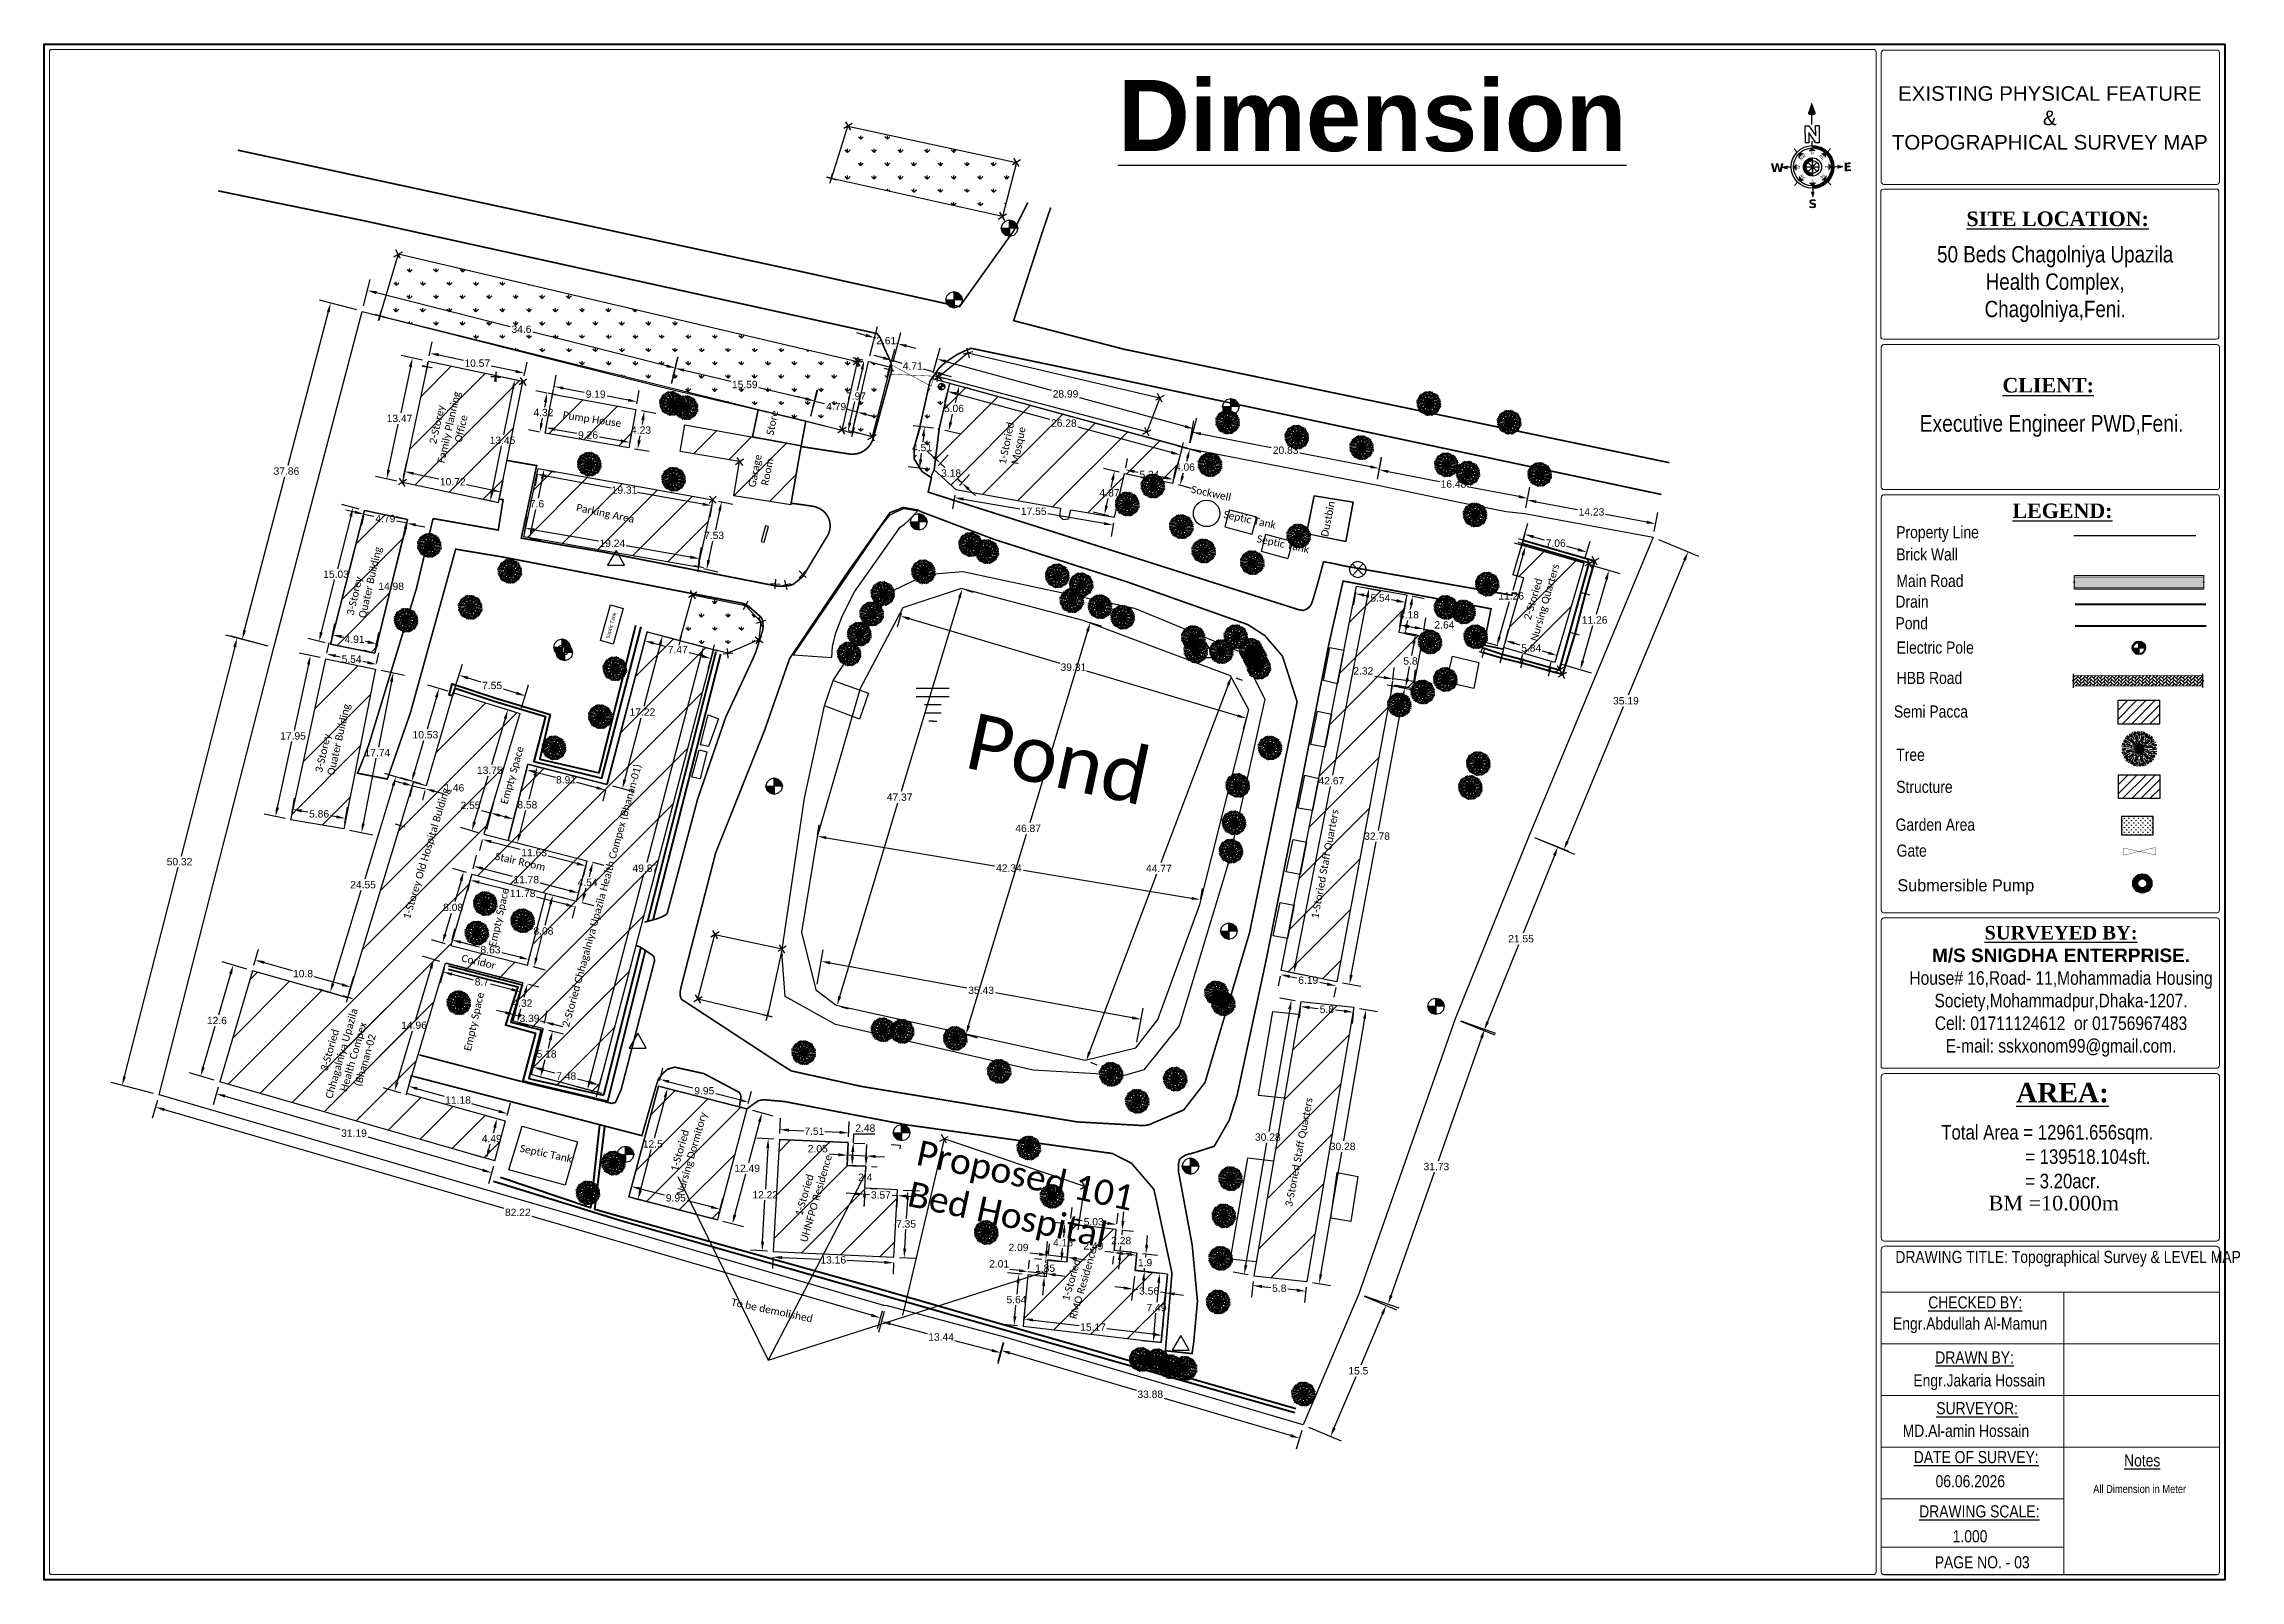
# Model space of a CAD drawing. Header units: metres. Extents: x 347471 to 695982, y 2547992 to 5097170.
# Drawn here: x 347471 to 347710.2, y 2548486 to 2548653.4 of the extents above; entities that cross this region are included whole.
import ezdxf
from ezdxf.enums import TextEntityAlignment as Align

# ---------------------------------------------------------------- set-up
doc = ezdxf.new("R2010")
doc.units = ezdxf.units.M
doc.header["$PDMODE"] = 1
doc.header["$PDSIZE"] = -1
doc.linetypes.add('ACAD_ISO02W100', pattern=[15, 12, -3])
for name, color, linetype in [('Building', 1, 'Continuous'), ('Controll Point', 230, 'Continuous'), ('COORDINATES', 7, 'Continuous'), ('Dim', 1, 'Continuous'), ('Drain', 5, 'Continuous'), ('DUSBIN', 5, 'Continuous'), ('Earthen Road1', 3, 'Continuous'), ('Electric Pole', 1, 'Continuous'), ('FENCE', 16, 'Continuous'), ('FPO', 16, 'Continuous'), ('FPO_BLDG', 16, 'Continuous'), ('FRANCE', 16, 'Continuous'), ('GARAGE1', 7, 'Continuous'), ('GARDE7', 7, 'Continuous'), ('GARDE8', 7, 'Continuous'), ('GARDE9', 7, 'Continuous'), ('GARDEN1', 96, 'Continuous'), ('GARDEN3', 96, 'Continuous'), ('GARDEN4', 96, 'Continuous'), ('Gate', 1, 'Continuous'), ('GHATLA', 230, 'Continuous'), ('GRAGE', 16, 'Continuous'), ('H.B.B Road', 23, 'Continuous'), ('KITCHEN', 16, 'Continuous'), ('Light Post', 130, 'Continuous'), ('MSQ', 1, 'Continuous'), ('NAME_PLATE', 7, 'Continuous'), ('PARKING', 176, 'Continuous'), ('PHOUSE', 176, 'Continuous'), ('POND', 176, 'Continuous'), ('pucca building', 140, 'Continuous'), ('QBLDG', 7, 'Continuous'), ('Semi Pacca', 7, 'Continuous'), ('Station Point', 1, 'Continuous'), ('Sub_Mersible_Pump', 7, 'Continuous'), ('text', 7, 'Continuous'), ('text 2', 7, 'Continuous'), ('Toe-Bottom line', 30, 'Continuous'), ('TOILET1', 1, 'Continuous'), ('V-NODE-TREE', 62, 'Continuous'), ('WL', 5, 'Continuous')]:
    doc.layers.add(name, color=color, linetype=linetype)
doc.layers.add('Frame', color=7, linetype='Continuous', lineweight=30, true_color=0xff6d34)
for name, color, linetype, lineweight in [('Manhole', 160, 'Continuous', 15), ('Paved Road', 201, 'Continuous', 18), ('Property Line', 1, 'Continuous', 30), ('Proposed Land', 5, 'Continuous', 25)]:
    doc.layers.add(name, color=color, linetype=linetype, lineweight=lineweight)
doc.styles.add('Romans', font='arial.ttf')
doc.styles.add('SFTR_Arial', font='arial.ttf')
doc.styles.add('STD', font='times.ttf')
doc.styles.add('STYLE3', font='romant.shx')
doc.dimstyles.new('ISO-25', dxfattribs={"dimtxt": 2.5, "dimasz": 2.5, "dimexe": 1.25, "dimexo": 0.625, "dimtad": 1, "dimtxsty": 'Standard', "dimcen": 2.5, "dimadec": 0, "dimazin": 0, "dimtfac": 1, "dimtmove": 0, "dimatfit": 3, "dimfxl": 1, "dimarcsym": 0})
pattern_1 = [(45, (-358.141, 2.8265), (-2.2450640303, 2.2450640303), [])]
pattern_2 = [(90, (-358.141, 2.8265), (-1.4458212353, 1.4458212353), [0.38338125, -2.5082612206]), (45, (-358.141, 2.8265), (-1.4458212355, 1.4458212355), [0.38338125, -1.66131875]), (135, (-358.141, 2.8265), (-1.4458212355, -1.4458212355), [0.38338125, -1.66131875])]
pattern_3 = [(360, (8602.88, -8047.555), (1e-12, 22.71317), [])]

msp = doc.modelspace()

# ---------------------------------------------------------------- texts
at = {"attachment_point": 1}
for s, width, gutter_width, heights, insert, char_height, rotation in [('\\pxqc;{\\fCalibri|b0|i0|c0|p34;2-Storey \\PFamily Planning\\P Office}', 40, 12.5, [0], (347508.928, 2548592.517), 0.8, 77.14971), ('\\pxqc;{\\fCalibri|b0|i0|c0|p34;Pump House}', 40, 12.5, [0], (347510.948, 2548615.869), 0.8, 351.47963), ('\\pxqc;{\\fCalibri|b0|i0|c0|p34;Store}', 40, 12.5, [0.791], (347545.957, 2548592.584), 0.8, 78.63343), ('\\pxqc;{\\fCalibri|b0|i0|c0|p34;1-Storied\\PMosque}', 40, 12.5, [0], (347571.463, 2548590.365), 0.8, 78.63343), ('\\pxqc;{\\fCalibri|b0|i0|c0|p34;Garage\\P Room}', 40, 12.5, [0], (347544.083, 2548587.362), 0.8, 78.63343), ('{\\fCalibri|b0|i0|c0|p34;Sockwell}', 40, 12.5, [0], (347596.032, 2548605.289), 0.8, 347.87255), ('\\pxqc;{\\fCalibri|b0|i0|c0|p34;Parking Area}', 40, 12.5, [0], (347512.623, 2548606.759), 0.8, 348.13343), ('\\pxqc;{\\fCalibri|b0|i0|c0|p34;Parking Area}', 40, 12.5, [0], (347512.623, 2548606.759), 0.8, 348.13343), ('\\pxqc;{\\fCalibri|b0|i0|c0|p34;Parking Area}', 40, 12.5, [0], (347512.623, 2548606.759), 0.8, 348.13343), ('{\\fCalibri|b0|i0|c0|p34;Septic Tank}', 40, 12.5, [0], (347599.569, 2548602.564), 0.8, 347.87255), ('\\pxqc;{\\fCalibri|b0|i0|c0|p34;Dustbin}', 40, 12.5, [1.658], (347606.489, 2548582.122), 0.8, 78.63343), ('{\\fCalibri|b0|i0|c0|p34;Septic Tank}', 40, 12.5, [0], (347603.197, 2548599.907), 0.8, 347.87255), ('{\\fCalibri|b0|i0|c0|p34;3-Storey \\PQuater Building }', 40, 12.5, [0], (347503.915, 2548591.254), 0.8, 77.14971), ('\\pxqc;{\\fCalibri|b0|i0|c0|p34;2-Storied\\PNursing Quarters}', 40, 12.5, [0], (347627.237, 2548573.808), 0.8, 73.88634), ('{\\fCalibri|b0|i0|c0|p34;Saptic Tank}', 40, 12.5, [0], (347532.143, 2548588.716), 0.4, 73.89599), ('{\\fCalibri|b0|i0|c0|p34;3-Storey \\PQuater Building }', 40, 12.5, [0], (347500.477, 2548574.131), 0.8, 77.14971), ('{\\fCalibri|b0|i0|c0|p34;Pond}', 22.88826, 95.472, [0], (347572.34, 2548580.582), 6.11022, 347.87255), ('{\\fCalibri|b0|i0|c0|p34;Empty Space}', 40, 12.5, [0], (347520.668, 2548570.72), 0.8, 73.89599), ('{\\fCalibri|b0|i0|c0|p34;2-Storied Chhagalniya Upazila Health Compex (Bhanan-01)}', 40, 12.5, [0], (347527.377, 2548546.442), 0.8, 74.51351), ('\\pxqc;{\\fCalibri|b0|i0|c0|p34;1-Storey Old Hospital Bulding}', 40, 12.5, [0], (347506.386, 2548546.179), 0.8, 73.06915), ('{\\fCalibri|b0|i0|c0|p34;1-Storied Staff Quarters}', 40, 12.5, [0], (347608.977, 2548558.198), 0.8, 79.32437), ('{\\fCalibri|b0|i0|c0|p34;Stair Room}', 40, 12.5, [0], (347520.227, 2548565.326), 0.8, 346.94089), ('{\\fCalibri|b0|i0|c0|p34;Empty Space}', 40, 12.5, [0], (347519.396, 2548555.155), 0.8, 77.14971), ('{\\fCalibri|b0|i0|c0|p34;Coridor}', 40, 12.5, [0], (347516.563, 2548554.228), 0.8, 346.94089), ('{\\fCalibri|b0|i0|c0|p34;Empty Space}', 40, 12.5, [0], (347516.683, 2548543.806), 0.8, 77.14971), ('\\pxqc;{\\fCalibri|b0|i0|c0|p34;3-Storied\\PChhagalniya Upazila \\PHealth Compex \\P(Bhanan-02}', 40, 12.5, [0], (347496.157, 2548524.69), 0.8, 73.88634), ('\\pxqc;{\\fCalibri|b0|i0|c0|p34;1-Storied\\PNursing Dormitory}', 40, 12.5, [0], (347534.287, 2548513.741), 0.8, 73.88634), ('{\\fCalibri|b0|i0|c0|p34;3-Storied Staff Quarters}', 40, 12.5, [0], (347606.143, 2548526.808), 0.8, 79.32437), ('{\\fCalibri|b0|i0|c0|p34;Septic Tank}', 40, 12.5, [0], (347522.912, 2548533.507), 0.8, 347.87255), ('\\pxqc;{\\fCalibri|b0|i0|c0|p34;1-Storied\\PUHNFPO Residence}', 40, 12.5, [0], (347547.852, 2548508.895), 0.8, 73.88634), ('\\pxqc;{\\fCalibri|b0|i0|c0|p34;1-Storied\\PRMO Residence}', 40, 12.5, [0], (347576.929, 2548499.635), 0.8, 73.88634), ('{\\fCalibri|b0|i0|c0|p34;To be demolished}', 40, 12.5, [0], (347545.94, 2548516.753), 0.8, 348.13343)]:
    msp.add_mtext_dynamic_manual_height_columns(s, width=width, gutter_width=gutter_width, heights=heights, dxfattribs=dict(at, insert=insert, char_height=char_height, rotation=rotation))
at = {"layer": 'Building', "insert": (347566.418, 2548534.005), "char_height": 2.7496, "attachment_point": 1, "rotation": 347.87255}
msp.add_mtext_dynamic_manual_height_columns('{\\fCalibri|b0|i0|c0|p34;Proposed 101 Bed Hospital}', width=28.79014, gutter_width=42.963, heights=[0], dxfattribs=at)

# ---------------------------------------------------------------- blocks, each defined once
blk = doc.blocks.new('Triangle_Large')
at = {"color": 0, "linetype": 'Continuous', "flags": 128}
blk.add_lwpolyline([(0, 1.08), (-0.92907, -0.54), (0.92907, -0.54)], close=True, dxfattribs=at)
blk = doc.blocks.new('Cross')
at = {"color": 0, "linetype": 'Continuous', "flags": 128}
for points in [[(0.54, 0), (-0.53, 0)], [(0, 0.53), (0, -0.53)]]:
    blk.add_lwpolyline(points, dxfattribs=at)
blk = doc.blocks.new('Benchmark')
at = {"linetype": 'Continuous'}
for points in [[(0, 0), (0, 1.8), (0.9, 1.55), (1.55, 0.9), (1.8, 0)], [(0, 0), (0, -1.8), (-0.9, -1.55), (-1.55, -0.9), (-1.8, 0)]]:
    blk.add_hatch(color=0, dxfattribs=at).paths.add_polyline_path(points)
at = {"color": 0, "linetype": 'Continuous', "flags": 128}
for points in [[(-1.8, 0), (-1.55, 0.9), (-0.9, 1.55), (0, 1.8), (0.9, 1.55), (1.55, 0.9), (1.8, 0), (1.55, -0.9), (0.9, -1.55), (0, -1.8), (-0.9, -1.55), (-1.55, -0.9)], [(0, 0), (0, -1.8), (-0.9, -1.55), (-1.55, -0.9), (-1.8, 0)], [(0, 0), (0, 1.8), (0.9, 1.55), (1.55, 0.9), (1.8, 0)]]:
    blk.add_lwpolyline(points, close=True, dxfattribs=at)
blk = doc.blocks.new('Circle_X')
at = {"color": 0, "linetype": 'Continuous', "flags": 128}
blk.add_lwpolyline([(-0.9, 0), (-0.77, 0.45), (-0.45, 0.77), (0, 0.9), (0.45, 0.77), (0.77, 0.45), (0.9, 0), (0.77, -0.45), (0.45, -0.77), (0, -0.9), (-0.45, -0.77), (-0.77, -0.45)], close=True, dxfattribs=at)
for points in [[(-0.61, 0.61), (0.61, -0.61)], [(0.56, 0.61), (-0.56, -0.61)]]:
    blk.add_lwpolyline(points, dxfattribs=at)
blk = doc.blocks.new('Waterfalls')
at = {"color": 0, "linetype": 'Continuous', "flags": 128}
for points in [[(-1.8, 2.7), (1.8, 2.7)], [(-1.8, 1.8), (1.8, 1.8)], [(-0.9, 0.9), (0.9, 0.9)], [(-0.9, 0), (0.9, 0)], [(-0.45, 0), (0, 0)], [(0, 0), (0, 0)], [(0, -0.9), (-0.45, -0.9)], [(0, -0.9), (0.45, -0.9)]]:
    blk.add_lwpolyline(points, dxfattribs=at)
blk = doc.blocks.new('Tree 6')
at = {"color": 0, "linetype": 'ByBlock', "lineweight": -2}
for p, q in [((-0.092, 0.014), (-0.121, 0.015)), ((-0.089, 0.03), (-0.118, 0.039)), ((-0.069, 0.015), (-0.117, 0.025)), ((-0.1, 0.008), (-0.116, 0.006)), ((-0.091, 0.041), (-0.112, 0.052)), ((-0.09, 0.049), (-0.11, 0.058)), ((-0.048, 0.019), (-0.102, 0.04)), ((-0.083, 0.057), (-0.098, 0.064)), ((-0.073, 0.058), (-0.097, 0.073)), ((-0.044, 0.002), (-0.094, 0.005)), ((-0.052, 0.048), (-0.089, 0.08)), ((-0.044, 0.024), (-0.085, 0.046)), ((-0.062, 0.07), (-0.083, 0.093)), ((-0.037, 0.024), (-0.079, 0.051)), ((-0.058, 0.08), (-0.071, 0.101)), ((-0.032, 0.041), (-0.069, 0.086)), ((-0.054, 0.087), (-0.066, 0.106)), ((-0.019, 0.005), (-0.057, 0.015)), ((-0.043, 0.09), (-0.053, 0.104)), ((-0.026, 0.043), (-0.051, 0.082)), ((-0.034, 0.087), (-0.048, 0.112)), ((-0.02, 0.039), (-0.043, 0.084)), ((0, 0), (-0.042, -0.001)), ((-0.014, 0.014), (-0.041, 0.042)), ((-0.021, 0.067), (-0.037, 0.114)), ((0, 0), (-0.037, 0.02)), ((0, 0), (-0.036, -0.022)), ((0, 0), (-0.034, 0.002)), ((0, 0), (-0.03, -0.015)), ((0, 0), (-0.028, 0.018)), ((-0.018, 0.092), (-0.025, 0.121)), ((0, 0), (-0.022, 0.036)), ((0, 0), (-0.02, -0.037)), ((0, 0), (-0.018, -0.028)), ((-0.007, 0.051), (-0.016, 0.109)), ((-0.005, 0.019), (-0.015, 0.057)), ((0, 0), (-0.015, 0.03)), ((-0.01, 0.099), (-0.011, 0.123)), ((-0.003, 0.102), (-0.004, 0.124)), ((-0.001, 0.05), (-0.003, 0.096)), ((0, 0), (-0.002, -0.034)), ((0, 0), (-0.001, 0.042)), ((0, 0), (0.02, 0.037)), ((0, 0), (0.002, 0.034)), ((0, 0), (0.018, 0.028)), ((0, 0), (0.036, 0.022)), ((0, 0), (0.03, 0.015)), ((0, 0), (0.042, 0.001)), ((0, 0), (0.015, -0.03)), ((0, 0), (0.001, -0.042)), ((0, 0), (0.034, -0.002)), ((0, 0), (0.037, -0.02)), ((0, 0), (0.028, -0.018)), ((0, 0), (0.022, -0.036)), ((0.002, 0.044), (0.005, 0.094)), ((0.005, 0.019), (0.015, 0.057)), ((0.008, 0.1), (0.006, 0.116)), ((0.014, 0.092), (0.015, 0.121)), ((0.014, 0.014), (0.042, 0.041)), ((0.015, 0.069), (0.025, 0.117)), ((0.019, 0.048), (0.04, 0.102)), ((0.019, 0.005), (0.057, 0.015)), ((0.024, 0.044), (0.046, 0.085)), ((0.024, 0.037), (0.051, 0.079)), ((0.03, 0.089), (0.039, 0.118)), ((0.039, 0.02), (0.084, 0.043)), ((0.041, 0.091), (0.052, 0.112)), ((0.041, 0.032), (0.086, 0.069)), ((0.043, 0.026), (0.082, 0.051)), ((0.048, 0.052), (0.08, 0.089)), ((0.049, 0.09), (0.058, 0.11)), ((0.05, 0.001), (0.096, 0.003)), ((0.051, 0.007), (0.109, 0.016)), ((0.057, 0.083), (0.064, 0.098)), ((0.058, 0.073), (0.073, 0.097)), ((0.067, 0.021), (0.114, 0.037)), ((0.07, 0.062), (0.093, 0.083)), ((0.08, 0.058), (0.101, 0.071)), ((0.087, 0.054), (0.106, 0.066)), ((0.087, 0.034), (0.112, 0.048)), ((0.09, 0.043), (0.104, 0.053)), ((0.092, 0.018), (0.121, 0.025)), ((0.099, 0.01), (0.123, 0.011)), ((0.102, 0.003), (0.124, 0.004)), ((-0.102, -0.003), (-0.124, -0.004)), ((-0.099, -0.01), (-0.123, -0.011)), ((-0.092, -0.018), (-0.121, -0.025)), ((-0.067, -0.021), (-0.114, -0.037)), ((-0.087, -0.034), (-0.112, -0.048)), ((-0.051, -0.007), (-0.109, -0.016)), ((-0.087, -0.054), (-0.106, -0.066)), ((-0.09, -0.043), (-0.104, -0.053)), ((-0.08, -0.058), (-0.101, -0.071)), ((-0.05, -0.001), (-0.096, -0.003)), ((-0.07, -0.062), (-0.093, -0.083)), ((-0.041, -0.032), (-0.086, -0.069)), ((-0.039, -0.02), (-0.084, -0.043)), ((-0.043, -0.026), (-0.082, -0.051)), ((-0.048, -0.052), (-0.08, -0.089)), ((-0.058, -0.073), (-0.073, -0.097)), ((-0.057, -0.083), (-0.064, -0.098)), ((-0.049, -0.09), (-0.058, -0.11)), ((-0.019, -0.005), (-0.057, -0.015)), ((-0.041, -0.091), (-0.052, -0.112)), ((-0.024, -0.037), (-0.051, -0.079)), ((-0.024, -0.044), (-0.046, -0.085)), ((-0.014, -0.014), (-0.042, -0.041)), ((-0.019, -0.048), (-0.04, -0.102)), ((-0.03, -0.089), (-0.039, -0.118)), ((-0.015, -0.069), (-0.025, -0.117)), ((-0.005, -0.019), (-0.015, -0.057)), ((-0.014, -0.092), (-0.015, -0.121)), ((-0.008, -0.1), (-0.006, -0.116)), ((-0.002, -0.044), (-0.005, -0.094)), ((0.001, -0.05), (0.003, -0.096)), ((0.003, -0.102), (0.004, -0.124)), ((0.005, -0.019), (0.015, -0.057)), ((0.007, -0.051), (0.016, -0.109)), ((0.01, -0.099), (0.011, -0.123)), ((0.014, -0.014), (0.041, -0.042)), ((0.018, -0.092), (0.025, -0.121)), ((0.019, -0.005), (0.057, -0.015)), ((0.02, -0.039), (0.043, -0.084)), ((0.021, -0.067), (0.037, -0.114)), ((0.026, -0.043), (0.051, -0.082)), ((0.032, -0.041), (0.069, -0.086)), ((0.034, -0.087), (0.048, -0.112)), ((0.037, -0.024), (0.079, -0.051)), ((0.043, -0.09), (0.053, -0.104)), ((0.044, -0.002), (0.094, -0.005)), ((0.044, -0.024), (0.085, -0.046)), ((0.048, -0.019), (0.102, -0.04)), ((0.052, -0.048), (0.089, -0.08)), ((0.054, -0.087), (0.066, -0.106)), ((0.058, -0.08), (0.071, -0.101)), ((0.062, -0.07), (0.083, -0.093)), ((0.069, -0.015), (0.117, -0.025)), ((0.073, -0.058), (0.097, -0.073)), ((0.083, -0.057), (0.098, -0.064)), ((0.089, -0.03), (0.118, -0.039)), ((0.09, -0.049), (0.11, -0.058)), ((0.091, -0.041), (0.112, -0.052)), ((0.092, -0.014), (0.121, -0.015)), ((0.1, -0.008), (0.116, -0.006))]:
    blk.add_line(p, q, dxfattribs=at)
blk = doc.blocks.new('dvdv')
h = blk.add_hatch()
h.set_pattern_fill('_USER', color=1, scale=22.713165, style=0, pattern_type=0)
h.set_pattern_definition([(360, (8602.88, -7693.992), (1e-12, 22.71317), [])])
h.paths.add_polyline_path([(8603, -4855), (8414, -5385), (8603, -5461), (8792, -5385)])
h = blk.add_hatch()
h.set_pattern_fill('_USER', color=256, scale=22.713165, angle=135, style=0, pattern_type=0)
h.set_pattern_definition([(135, (8602.88, -8047.555), (-16.06063, -16.06063), [])])
h.paths.add_polyline_path([(8148, -7378), (7934, -7378), (7934, -7593)])
h = blk.add_hatch(color=256)
h.paths.add_polyline_path([(8603, -8994), (8603, -9110, 1), (8603, -6985), (8603, -7101, -1)])
h.paths.add_polyline_path([(8603, -7726), (8603, -7593, 1), (8603, -8502), (8603, -8369, -1)])
h = blk.add_hatch()
h.set_pattern_fill('_USER', color=256, scale=22.713165, style=0, pattern_type=0)
h.set_pattern_definition(pattern_3)
h.paths.add_polyline_path([(8603, -7726), (8603, -7593, 0.4142136), (8149, -8048, 0.4142136), (8603, -8502), (8603, -8369, -0.4142136), (8282, -8048, -0.4142136)])
h = blk.add_hatch()
h.set_pattern_fill('_USER', color=256, scale=22.713165, angle=90, style=0, pattern_type=0)
h.set_pattern_definition([(90, (8602.88, -8047.555), (-22.71317, 1e-12), [])])
h.paths.add_polyline_path([(8754, -7253), (8603, -7101), (8451, -7253)])
h = blk.add_hatch()
h.set_pattern_fill('_USER', color=256, scale=22.713165, style=0, pattern_type=0)
h.set_pattern_definition(pattern_3)
h.paths.add_polyline_path([(9666, -8048, 0.4142136), (8603, -6985), (8603, -7101, -0.4142136), (9549, -8048, -0.4142136), (8603, -8994), (8603, -9110, 0.4142136)])
h = blk.add_hatch()
h.set_pattern_fill('_USER', color=256, scale=22.713165, angle=45, style=0, pattern_type=0)
h.set_pattern_definition([(45, (8602.88, -8047.555), (-16.06063, 16.06063), [])])
h.paths.add_polyline_path([(9272, -7593), (9272, -7378), (9058, -7378)])
h = blk.add_hatch()
h.set_pattern_fill('_USER', color=256, scale=22.713165, style=0, pattern_type=0)
h.set_pattern_definition([(180, (8602.88, -8047.555), (1e-12, 22.71317), [])])
h.paths.add_polyline_path([(7354, -8123), (7316, -8048), (7354, -7972), (7089, -8048)])
h = blk.add_hatch()
h.set_pattern_fill('_USER', color=256, scale=22.713165, angle=180, style=0, pattern_type=0)
h.set_pattern_definition([(180, (8602.88, -8047.555), (-1e-12, -22.71317), [])])
h.paths.add_polyline_path([(7808, -7896), (7656, -8048), (7808, -8199)])
h = blk.add_hatch()
h.set_pattern_fill('_USER', color=256, scale=22.713165, angle=-135, style=0, pattern_type=0)
h.set_pattern_definition([(225, (8602.88, -8047.555), (16.06063, -16.06063), [])])
h.paths.add_polyline_path([(7934, -8503), (7934, -8717), (8148, -8717)])
h = blk.add_hatch()
h.set_pattern_fill('_USER', color=256, scale=22.713165, angle=-45, style=0, pattern_type=0)
h.set_pattern_definition([(315, (8602.88, -8047.555), (16.06063, 16.06063), [])])
h.paths.add_polyline_path([(9058, -8717), (9272, -8717), (9272, -8503)])
h = blk.add_hatch()
h.set_pattern_fill('_USER', color=256, scale=22.713165, style=0, pattern_type=0)
h.set_pattern_definition(pattern_3)
h.paths.add_polyline_path([(9398, -7896), (9398, -8199), (9549, -8048)])
h = blk.add_hatch()
h.set_pattern_fill('_USER', color=256, scale=22.713165, style=0, pattern_type=0)
h.set_pattern_definition(pattern_3)
h.paths.add_polyline_path([(10117, -8048), (9852, -7972), (9890, -8048), (9852, -8123)])
h = blk.add_hatch()
h.set_pattern_fill('_USER', color=256, scale=22.713165, angle=-90, style=0, pattern_type=0)
h.set_pattern_definition([(270, (8602.88, -8047.555), (22.71317, -1e-12), [])])
h.paths.add_polyline_path([(8451, -8843), (8603, -8994), (8754, -8843)])
h = blk.add_hatch()
h.set_pattern_fill('_USER', color=256, scale=22.713165, style=0, pattern_type=0)
h.set_pattern_definition(pattern_3)
h.paths.add_polyline_path([(8679, -9297), (8603, -9335), (8527, -9297), (8603, -9562)])
at = {"color": 1}
for p, q in [((8603, -5925), (8603, -5461)), ((8267, -5991), (8439, -5991)), ((8267, -6849), (8267, -5991)), ((8439, -5991), (8782, -6506)), ((8439, -6334), (8439, -6849)), ((8782, -6849), (8439, -6334)), ((8782, -5991), (8954, -5991)), ((8782, -6506), (8782, -5991)), ((8954, -5991), (8954, -6849)), ((8439, -6849), (8267, -6849)), ((8954, -6849), (8782, -6849))]:
    blk.add_line(p, q, dxfattribs=at)
for p, q in [((7851, -7296), (7693, -7137)), ((8603, -6985), (8603, -6760)), ((8603, -6985), (8603, -7101)), ((8603, -7726), (8603, -7593)), ((9354, -7296), (9513, -7137)), ((7540, -8048), (7316, -8048)), ((8282, -8048), (8924, -8048)), ((8924, -8048), (8282, -8048)), ((8376, -8275), (8830, -7820)), ((8830, -8275), (8376, -7820)), ((8830, -7820), (8376, -8275)), ((8376, -7820), (8830, -8275)), ((8603, -8369), (8603, -7726)), ((8603, -7726), (8603, -8369)), ((8603, -8369), (8603, -8502)), ((9666, -8048), (9890, -8048)), ((7851, -8799), (7693, -8958)), ((8603, -9110), (8603, -8994)), ((8603, -9110), (8603, -9335)), ((9354, -8799), (9513, -8958))]:
    blk.add_line(p, q)
for radius in [1063, 946, 454, 321]:
    blk.add_circle((8603, -8048), radius)
for points in [[(8603, -4855), (8414, -5385), (8603, -5461)], [(8603, -5461), (8792, -5385), (8603, -4855)]]:
    blk.add_solid(points, dxfattribs=at)
for points in [[(7934, -7378), (8148, -7378), (7934, -7593)], [(8603, -7101), (8754, -7253), (8451, -7253)], [(9272, -7378), (9272, -7593), (9058, -7378)], [(7089, -8048), (7354, -7972), (7316, -8048)], [(7354, -8123), (7316, -8048), (7089, -8048)], [(7656, -8048), (7808, -7896), (7808, -8199)], [(7934, -8717), (7934, -8503), (8148, -8717)], [(9272, -8717), (9058, -8717), (9272, -8503)], [(9549, -8048), (9398, -8199), (9398, -7896)], [(9852, -7972), (9890, -8048), (10117, -8048)], [(10117, -8048), (9852, -8123), (9890, -8048)], [(8603, -8994), (8451, -8843), (8754, -8843)], [(8603, -9562), (8527, -9297), (8603, -9335)], [(8679, -9297), (8603, -9335), (8603, -9562)]]:
    blk.add_solid(points)
at = {"style": 'Romans'}
for s, height, rotation, p in [('NW', 136.3, 45, (8169, -7614)), ('NE', 136.3, 315, (9036, -7615)), ('W', 136, 90, (7982, -8048)), ('SW', 136.3, 135, (8158, -8493)), ('SE', 136.3, 225, (9046, -8491)), ('E', 136, 270, (9222, -8053))]:
    blk.add_text(s, height=height, rotation=rotation, dxfattribs=at).set_placement(p, align=Align.CENTER)
for s, p in [('N', (8603, -7434)), ('S', (8602, -8817))]:
    blk.add_text(s, height=136, dxfattribs=at).set_placement(p, align=Align.CENTER)
at = {"layer": 'Manhole', "color": 1, "char_height": 432, "attachment_point": 5}
for s, insert in [('{\\fVerdana|b1|i0|c0|p34;W}', (6843, -8065)), ('{\\fVerdana|b1|i0|c0|p34;E}', (10355, -8065)), ('{\\fVerdana|b1|i0|c0|p34;S}', (8592, -9886))]:
    blk.add_mtext(s, dxfattribs=dict(at, insert=insert))
blk = doc.blocks.new('2')
at = {"layer": 'COORDINATES'}
blk.add_lwpolyline([(5558.579, 9724.088), (5569.266, 9724.088)], dxfattribs=at)
at = {"layer": 'Frame', "color": 7, "lineweight": 15}
for centre, start, end in [((5558.579, 9724.171), 180, 270), ((5569.266, 9724.171), 270, 0)]:
    blk.add_arc(centre, 0.0828, start, end, dxfattribs=at)
blk = doc.blocks.new('le')
at = {"layer": 'Paved Road', "lineweight": 25, "true_color": 0x136734}
h = blk.add_hatch(dxfattribs=at)
h.set_pattern_fill('GRASS', color=116, scale=0.326482)
h.set_pattern_definition([(90, (132601.01414, 414289.33542), (-0.230857628164, 0.230857628164), [0.0612153729, -0.40049988375]), (45, (132601.01414, 414289.33542), (-0.230857628225, 0.230857628225), [0.0612153729, -0.26526661591]), (135, (132601.01414, 414289.33542), (-0.230857628225, -0.230857628225), [0.0612153729, -0.26526661591])])
h.paths.add_polyline_path([(348284.56, 2548547.25), (348281.44, 2548547.25), (348281.44, 2548545.44), (348284.56, 2548545.44)])
at = {"layer": 'pucca building', "lineweight": 30}
h = blk.add_hatch(dxfattribs=at)
h.set_pattern_fill('ANSI31', color=256, scale=5.060471)
h.set_pattern_definition([(45, (132601.01414, 414290.1093), (-0.44728665469, 0.44728665469), [])])
h.paths.add_polyline_path([(348285.24, 2548549.05), (348285.24, 2548551.32), (348281.12, 2548551.32), (348281.12, 2548549.05)])
at = {"layer": 'Sub_Mersible_Pump', "lineweight": 90, "true_color": 0x7aafdf}
h = blk.add_hatch(color=143, dxfattribs=at)
h.paths.add_polyline_path([(348284.4, 2548540.68, 1), (348282.58, 2548540.68, 1)])
h.paths.add_polyline_path([(348283.93, 2548540.68, 1), (348283.05, 2548540.68, 1)], flags=16)
at = {"layer": 'text', "lineweight": 25}
h = blk.add_hatch(dxfattribs=at)
h.set_pattern_fill('AR-CONC', color=1, scale=0.059833)
h.set_pattern_definition([(50, (283039.4125, 1801078.8466), (0.42915567056, -0.03754625619), [0.04487447662, -0.49361924278]), (355, (283039.4125, 1801078.8466), (-0.08301857968, 0.45005637753), [0.0358995813, -0.39489539422]), (100.45144446, (283039.44827, 1801078.8435), (0.34613708953, 0.4125101167), [0.03813743674, -0.41951180413]), (46.1842, (283039.4125, 1801078.9663), (0.63855861516, -0.09903454794), [0.0673117149, -0.74042886417]), (96.63563549, (283039.4657, 1801078.958), (0.559232875, 0.5828408316), [0.0572061874, -0.6292680604]), (351.18416399, (283039.4125, 1801078.9663), (0.55923287463, 0.5828408313), [0.05384937194, -0.59234309193]), (21, (283039.47234, 1801078.93636), (0.3571452207, -0.24089749326), [0.04487447662, -0.49361924278]), (326, (283039.47234, 1801078.93636), (0.14558197564, 0.4338763832), [0.0358995813, -0.39489539422]), (71.45144474, (283039.5021, 1801078.9163), (0.50272719196, 0.192978889), [0.03813743554, -0.41951180413]), (37.5, (283039.4125, 1801078.84661), (0.007275561908, 0.199179166126), [0, -0.390108783384, 0, -0.40087865777, 0, -0.39639121011]), (7.5, (283039.4125, 1801078.8466), (0.15740143742, 0.235986921894), [0, -0.228560667566, 0, -0.38113388806, 0, -0.15107740461]), (327.5, (283039.27908, 1801078.84661), (0.31940003239, -0.01349517419), [0, -0.14958158872, 0, -0.46669455681, 0, -0.619267777304]), (317.5, (283039.21925, 1801078.8466), (0.34893565492, 0.05989544918), [0, -0.19445606534, 0, -0.30993305183, 0, -0.43976987084])])
h.paths.add_polyline_path([(348276.81, 2548570.76), (348276.81, 2548570.26), (348276.89, 2548570.26), (348276.81, 2548570.22), (348276.81, 2548569.76), (348289.52, 2548569.76), (348289.52, 2548570.26), (348289.43, 2548570.26), (348289.52, 2548570.29), (348289.52, 2548570.76)])
h = blk.add_hatch(dxfattribs=at)
h.set_pattern_fill('AR-HBONE', color=6, scale=0.059833)
h.set_pattern_definition([(45, (283039.24783, 1801077.5663), (0, 0.33846449832), [0.71799162586, -0.23933054195]), (135, (283039.41707, 1801077.73553), (3e-17, 0.33846449832), [0.71799162586, -0.23933054195])])
h.paths.add_polyline_path([(348289.44, 2548560.08), (348289.44, 2548560.59), (348289.34, 2548560.59), (348289.44, 2548560.62), (348289.44, 2548561.09), (348276.72, 2548561.09), (348276.72, 2548560.58), (348276.8, 2548560.58), (348276.72, 2548560.55), (348276.72, 2548560.08)])
at = {"layer": 'text', "lineweight": 30, "true_color": 0xf26722}
h = blk.add_hatch(dxfattribs=at)
h.set_pattern_fill('ANSI31', color=30, scale=5.060471)
h.set_pattern_definition([(45, (132600.9726, 414297.41865), (-0.44728665469, 0.44728665469), [])])
h.paths.add_polyline_path([(348285.2, 2548556.36), (348285.2, 2548558.63), (348281.08, 2548558.63), (348281.08, 2548556.36)])
for points in [[(348291.6, 2548623.12), (348291.6, 2548472.28), (348077.43, 2548472.28), (348077.43, 2548623.12)], [(348291.58, 2548623.09), (348291.58, 2548472.3), (348077.46, 2548472.3), (348077.46, 2548623.09)]]:
    blk.add_lwpolyline(points, close=True)
at = {"layer": 'Frame', "color": 7, "linetype": 'Continuous', "lineweight": 60}
blk.add_lwpolyline([(348291.58, 2548623.09), (348291.58, 2548472.3), (348077.46, 2548472.3), (348077.46, 2548623.09)], close=True, dxfattribs=at)
at = {"layer": 'Frame', "color": 7, "lineweight": 15}
for points in [[(348257.36, 2548473.06, -0.414214), (348257.1, 2548472.81), (348078.22, 2548472.81, -0.414214), (348077.97, 2548473.06), (348077.97, 2548622.33, -0.414214), (348078.22, 2548622.58), (348257.1, 2548622.58, -0.414214), (348257.36, 2548622.33), (348257.36, 2548473.06)], [(348258.02, 2548522.53, -0.414214), (348257.86, 2548522.69), (348257.86, 2548537.04, -0.414214), (348258.12, 2548537.29), (348290.82, 2548537.29, -0.414214), (348291.07, 2548537.04), (348291.07, 2548522.84, -0.414214), (348290.76, 2548522.53), (348258.02, 2548522.53)], [(348257.86, 2548473.06), (348257.86, 2548504.75, -0.414214), (348258.18, 2548505.06), (348290.76, 2548505.06, -0.414214), (348291.07, 2548504.75), (348291.07, 2548473.06)]]:
    blk.add_lwpolyline(points, format="xyb", dxfattribs=at)
for points in [[(348291.07, 2548609.58), (348291.07, 2548622.26, 0.414214), (348290.82, 2548622.51), (348258.12, 2548622.51, 0.414214), (348257.86, 2548622.26), (348257.86, 2548609.58, 0.414214), (348258.12, 2548609.33), (348290.82, 2548609.33, 0.414214)], [(348290.76, 2548594.13), (348258.06, 2548594.13, -0.414214), (348257.81, 2548594.38), (348257.81, 2548608.6, -0.414214), (348258.06, 2548608.86), (348290.76, 2548608.86, -0.414214), (348291.02, 2548608.6), (348291.02, 2548594.38, -0.414214)], [(348290.82, 2548579.35), (348258.12, 2548579.35, -0.414214), (348257.86, 2548579.6), (348257.86, 2548593.34, -0.414214), (348258.12, 2548593.59), (348290.82, 2548593.59, -0.414214), (348291.07, 2548593.34), (348291.07, 2548579.6, -0.414214)], [(348290.82, 2548537.8), (348258.12, 2548537.8, -0.414214), (348257.86, 2548538.05), (348257.86, 2548578.59, -0.414214), (348258.12, 2548578.85), (348290.82, 2548578.85, -0.414214), (348291.07, 2548578.59), (348291.07, 2548538.05, -0.414214)], [(348258.18, 2548505.57), (348258.18, 2548505.57, -0.414214), (348257.86, 2548505.88), (348257.86, 2548505.88), (348257.86, 2548521.71, -0.414214), (348258.18, 2548522.02), (348290.76, 2548522.02, -0.414214), (348291.07, 2548521.71), (348291.07, 2548505.88, -0.414214), (348290.76, 2548505.57)]]:
    blk.add_lwpolyline(points, format="xyb", close=True, dxfattribs=at)
for points in [[(348257.86, 2548500.56), (348291.07, 2548500.56)], [(348275.77, 2548500.56), (348275.77, 2548472.81)], [(348257.86, 2548495.49), (348291.07, 2548495.49)], [(348257.86, 2548495.49), (348291.07, 2548495.49)], [(348257.86, 2548495.49), (348291.07, 2548495.49)], [(348257.86, 2548490.41), (348291.07, 2548490.41)], [(348257.86, 2548485.34), (348291.07, 2548485.34)], [(348257.86, 2548480.27), (348275.77, 2548480.27)], [(348257.86, 2548475.52), (348275.77, 2548475.52)]]:
    blk.add_lwpolyline(points, dxfattribs=at)
at = {"layer": 'Gate', "color": 2, "lineweight": 30, "extrusion": (-0.013309, -0.003463, 0.999905), "const_width": 0.0327, "elevation": -13460.65}
blk.add_lwpolyline([(348253.93, 2548512.16), (348253.92, 2548512.88), (348250.8, 2548512.12), (348250.79, 2548512.83)], close=True, dxfattribs=at)
at = {"layer": 'H.B.B Road', "color": 217, "true_color": 0x93278f}
for points in [[(348276.72, 2548559.9), (348276.72, 2548560.55), (348276.8, 2548560.58), (348276.63, 2548560.58), (348276.72, 2548560.61), (348276.72, 2548561.26)], [(348289.44, 2548559.91), (348289.44, 2548560.55), (348289.52, 2548560.59), (348289.34, 2548560.59), (348289.44, 2548560.62), (348289.44, 2548561.26)]]:
    blk.add_lwpolyline(points, dxfattribs=at)
at = {"layer": 'H.B.B Road', "color": 217, "true_color": 0x93278f, "const_width": 0.067}
for points in [[(348276.72, 2548561.09), (348289.44, 2548561.09)], [(348276.72, 2548560.08), (348289.44, 2548560.08)]]:
    blk.add_lwpolyline(points, dxfattribs=at)
at = {"layer": 'Light Post'}
blk.add_circle((348283.49, 2548540.68), 0.441, dxfattribs=at)
at = {"layer": 'Paved Road', "color": 1}
for points in [[(348276.81, 2548569.58), (348276.81, 2548570.22), (348276.89, 2548570.26), (348276.71, 2548570.25), (348276.81, 2548570.29), (348276.81, 2548570.93)], [(348289.52, 2548569.59), (348289.52, 2548570.24), (348289.61, 2548570.27), (348289.43, 2548570.27), (348289.52, 2548570.3), (348289.52, 2548570.95)]]:
    blk.add_lwpolyline(points, dxfattribs=at)
at = {"layer": 'Paved Road', "color": 1, "linetype": 'Continuous', "ltscale": 20, "const_width": 0.112}
for points in [[(348276.81, 2548570.93), (348289.52, 2548570.93)], [(348276.81, 2548569.59), (348289.52, 2548569.59)]]:
    blk.add_lwpolyline(points, dxfattribs=at)
at = {"layer": 'Paved Road', "color": 1, "const_width": 0.067}
for points in [[(348276.81, 2548570.76), (348289.52, 2548570.76)], [(348276.81, 2548569.76), (348289.52, 2548569.76)]]:
    blk.add_lwpolyline(points, dxfattribs=at)
at = {"layer": 'Paved Road', "color": 116, "lineweight": 30, "true_color": 0x136734}
blk.add_lwpolyline([(348284.56, 2548545.44), (348284.56, 2548547.25), (348281.44, 2548547.25), (348281.44, 2548545.44)], close=True, dxfattribs=at)
at = {"layer": 'Property Line', "color": 6, "linetype": 'ACAD_ISO02W100', "flags": 128}
blk.add_lwpolyline([(348276.76, 2548574.85), (348289.61, 2548574.85)], dxfattribs=at)
at = {"layer": 'Proposed Land', "color": 8, "linetype": 'Continuous', "lineweight": 50, "ltscale": 0.1, "flags": 128}
blk.add_lwpolyline([(348276.89, 2548568.1), (348289.74, 2548568.1)], dxfattribs=at)
at = {"layer": 'Proposed Land', "color": 116, "linetype": 'Continuous', "lineweight": 50, "ltscale": 0.1, "true_color": 0x136734, "flags": 128}
blk.add_lwpolyline([(348276.9, 2548565.97), (348289.75, 2548565.97)], dxfattribs=at)
at = {"layer": 'pucca building', "lineweight": 30}
blk.add_lwpolyline([(348285.24, 2548549.05), (348285.24, 2548551.32), (348281.12, 2548551.32), (348281.12, 2548549.05)], close=True, dxfattribs=at)
at = {"layer": 'Sub_Mersible_Pump', "color": 143, "lineweight": 90, "true_color": 0x7aafdf}
blk.add_circle((348283.49, 2548540.68), 0.909, dxfattribs=at)
at = {"layer": 'text', "color": 30, "lineweight": 30, "true_color": 0xf26722}
blk.add_lwpolyline([(348285.2, 2548556.36), (348285.2, 2548558.63), (348281.08, 2548558.63), (348281.08, 2548556.36)], close=True, dxfattribs=at)
at = {"layer": 'text', "linetype": 'Continuous', "lineweight": 60}
blk.add_circle((348283.15, 2548563.82), 0.624, dxfattribs=at)
at = {"layer": 'Electric Pole', "xscale": 0.3142215696538398, "yscale": 0.3142215696538398, "zscale": 0.3142215696538398}
blk.add_blockref('Benchmark', (348283.16, 2548563.78), dxfattribs=at)
at = {"layer": 'Proposed Land', "xscale": 0.001968797684118644, "yscale": 0.001968797684118644, "zscale": 0.001968797684118644, "rotation": 0.7201281701732107}
blk.add_blockref('dvdv', (348233.97, 2548626.67), dxfattribs=at)
at = {"layer": 'text', "xscale": 3.059842108925956, "yscale": 3.059842108925956, "zscale": 3.059842108925956}
blk.add_blockref('2', (331249.74, 2518718.64), dxfattribs=at)
at = {"layer": 'V-NODE-TREE', "xscale": 14.15322349430478, "yscale": 14.15322349430478, "zscale": 14.15322349430478, "rotation": 10.23163484014041}
blk.add_blockref('Tree 6', (348283.19, 2548553.9, 5.2), dxfattribs=at)
at = {"layer": 'text'}
blk.add_text('Submersible Pump', height=1.1896, dxfattribs=at).set_placement((348266.16, 2548540.5), align=Align.MIDDLE_CENTER)
at = {"layer": 'text', "color": 1, "insert": (348255.94, 2548618.97), "char_height": 1.4276, "width": 36.9273, "attachment_point": 1}
blk.add_mtext('\\pxqc;{\\fArial|b0|i0|c0|p34;\\H1.0069x;EXISTING PHYSICAL FEATURE \\P& \\PTOPOGRAPHICAL SURVEY MAP\\P\\H0.86622x;\\P\\fTimes New Roman|b1|i0|c0|p18;\\H1.1465x; }', dxfattribs=at)
at = {"layer": 'text', "color": 30, "true_color": 0xf26722, "insert": (348266.22, 2548606.66), "char_height": 1.4276, "width": 17.7602, "attachment_point": 1}
blk.add_mtext('{\\fTimes New Roman|b1|i0|c0|p18;\\L\\C32;\\c2648525;SITE LOCATION:}', dxfattribs=at)
at = {"layer": 'text', "color": 3, "insert": (348262.89, 2548603.27), "char_height": 1.7343, "width": 24.086, "attachment_point": 1, "style": 'STYLE3'}
blk.add_mtext('\\pxqc;{\\fArial Narrow|b0|i0|c0|p34;\\H0.92919x;\\C219;\\c6627684;50 Beds Chagolniya Upazila \\PHealth Complex,\\PChagolniya,Feni.}', dxfattribs=at)
at = {"layer": 'text', "attachment_point": 1}
for s, width, gutter_width, heights, insert, char_height in [('\\pxqc;{\\fTimes New Roman|b1|i0|c0|p18;\\L\\C32;\\c2648525;CLIENT:}', 20.6897, 0.559, [0], (348263.9, 2548590.32), 1.4276), ('{\\fTimes New Roman|b1|i0|c0|p18;\\L\\C32;\\c2648525;LEGEND:}', 10.4775, 0.559, [0], (348270.74, 2548577.99), 1.4276), ('{\\fArial Narrow|b0|i0|c0|p34;Property Line}', 8.9141, 0.419, [0], (348259.33, 2548575.77), 1.1896), ('{\\fArial Narrow|b0|i0|c0|p34;Brick Wall}', 6.724, 0.419, [0], (348259.33, 2548573.59), 1.1896), ('{\\fArial Narrow|b0|i0|c0|p34;Main Road}', 7.7947, 0.419, [0], (348259.34, 2548570.99), 1.1896), ('{\\fArial Narrow|b0|i0|c0|p34;Drain}', 8.3853, 0.419, [0], (348259.25, 2548568.95), 1.1896), ('{\\fArial Narrow|b0|i0|c0|p34;Pond}', 8.3853, 0.419, [0], (348259.26, 2548566.83), 1.1896), ('{\\fArial Narrow|b0|i0|c0|p34;Electric Pole}', 8.5554, 0.419, [0], (348259.37, 2548564.44), 1.1896), ('{\\fArial Narrow|b0|i0|c0|p34;HBB Road }', 7.0851, 0.419, [0], (348259.37, 2548561.46), 1.1896), ('{\\fArial Narrow|b0|i0|c0|p34;Semi Pacca}', 8.2075, 0.419, [0], (348259.1, 2548558.16), 1.1896), ('{\\fArial Narrow|b0|i0|c0|p34;Tree }', 4.0849, 0.419, [0], (348259.33, 2548553.91), 1.1896), ('{\\fArial Narrow|b0|i0|c0|p34;Structure }', 8.4048, 0.419, [0], (348259.33, 2548550.76), 1.1896), ('{\\fArial Narrow|b0|i0|c0|p34;Garden Area}', 8.668, 0.419, [0], (348259.26, 2548547.05), 1.1896), ('{\\fArial Narrow|b0|i0|c0|p34;Gate}', 3.1045, 0.419, [1.03], (348259.37, 2548544.5, 5.67), 1.1896), ('\\pxqc;{\\fTimes New Roman|b1|i0|c0|p18;\\L\\C146;\\c9000464;SURVEYED BY:\\P\\fArial|b1|i0|c0|p34;\\l\\C242;M/S SNIGDHA ENTERPRISE.\\P\\fArial Narrow|b0|i0|c0|p34;\\C256;House# 16,Road- 11,Mohammadia Housing Society,Mohammadpur,Dhaka-1207.\\PCell: 01711124612  or 01756967483\\PE-mail: sskxonom99@gmail.com.}', 31.1977, 0.559, [0], (348259.91, 2548536.51), 1.33239), ('{\\fTimes New Roman|b1|i0|c0|p18;\\L\\C159;\\c7222306;AREA:}', 10.0972, 0.559, [0], (348271.1, 2548521.09), 1.9034), ('{\\fArial Narrow|b0|i0|c0|p34;Total Area = 12961.656sqm.\\P                  = 139518.104sft.\\P                  = 3.20acr.}', 22.1047, 0.419, [0], (348263.75, 2548516.97), 1.4373), ('{\\fArial Narrow|b0|i0|c0|p34;\\LNotes}', 3.5633, 0.419, [1.03], (348281.7, 2548484.62, 5.67), 1.1896)]:
    blk.add_mtext_dynamic_manual_height_columns(s, width=width, gutter_width=gutter_width, heights=heights, dxfattribs=dict(at, insert=insert, char_height=char_height))
at = {"layer": 'text', "lineweight": 13, "insert": (348257.68, 2548586.68), "char_height": 1.647, "width": 33.8099, "attachment_point": 1, "style": 'STD'}
blk.add_mtext('\\pxqc;{\\fArial Narrow|b0|i0|c0|p34;\\C219;\\c6627684;Executive Engineer PWD,Feni. }', dxfattribs=at)
at = {"layer": 'text', "insert": (348263.75, 2548510.01), "char_height": 1.4373, "width": 22.1047, "attachment_point": 1, "style": 'STD'}
blk.add_mtext('\\pxqc;BM =10.000m', dxfattribs=at)
at = {"layer": 'text', "attachment_point": 1}
for s, insert, char_height, width in [('{\\fArial Narrow|b0|i0|c0|p34;DRAWING TITLE: Topographical Survey & LEVEL MAP}', (348259.24, 2548504.6), 1.1896, 33.2075), ('{\\fArial Narrow|b0|i0|c0|p34;\\LCHECKED BY:}', (348262.47, 2548500.14), 1.1896, 9.9622), ('{\\fArial Narrow|b0|i0|c0|p34;Engr.Abdullah Al-Mamun}', (348259.01, 2548498.07), 1.1896, 15.6777), ('{\\fArial Narrow|b0|i0|c0|p34;\\LDRAWN BY:}', (348263.16, 2548494.73), 1.1896, 8.2008), ('{\\fArial Narrow|b0|i0|c0|p34;Engr.Jakaria Hossain}', (348261.01, 2548492.48), 1.1896, 13.568), ('{\\fArial Narrow|b0|i0|c0|p34;\\LSURVEYOR:}', (348263.26, 2548489.75), 1.1896, 8.8843), ('{\\fArial Narrow|b0|i0|c0|p34;MD.Al-amin Hossain}', (348259.96, 2548487.53), 1.1896, 13.8074), ('{\\fArial Narrow|b0|i0|c0|p34;\\LDATE OF SURVEY:}', (348261.05, 2548484.95), 1.1896, 13.2121), ('\\pxt11;{\\fArial Narrow|b0|i0|c0|p34;06.06.2026}', (348263.19, 2548482.58), 1.1896, 8.5501), ('{\\fArial Narrow|b0|i0|c0|p34;All Dimension in Meter}', (348278.67, 2548481.62), 0.7958, 9.5553), ('{\\fArial Narrow|b0|i0|c0|p34;\\LDRAWING SCALE: }', (348261.58, 2548479.62), 1.1896, 12.9842), ('\\pxt11;{\\fArial Narrow|b0|i0|c0|p34;1.000}', (348264.87, 2548477.17), 1.1896, 3.5321), ('{\\fArial Narrow|b0|i0|c0|p34;PAGE NO. - 03}', (348263.11, 2548474.62), 1.1896, 10.34)]:
    blk.add_mtext(s, dxfattribs=dict(at, insert=insert, char_height=char_height, width=width))
at = {"layer": 'text 2', "color": 1, "insert": (348176.56, 2548619.59), "char_height": 5.2438, "width": 62.612, "attachment_point": 1}
blk.add_mtext('\\pxqc;{\\fArial|b1|i0|c0|p34;\\H1.33333x;\\L\\C143;\\c14659450;Dimension }', dxfattribs=at)
blk = doc.blocks.new('*D13')
at = {"layer": 'Defpoints', "color": 0, "transparency": 16777216}
for p in [(347505.63, 2548624.25), (347539.76, 2548618.07), (347539.18, 2548615.78)]:
    blk.add_point(p, dxfattribs=at)
at = {"layer": 'Dim', "color": 0, "lineweight": -2, "transparency": 16777216}
for p, q in [((347505.78, 2548624.86), (347506.51, 2548627.74)), ((347507.18, 2548626.29), (347521.74, 2548622.61)), ((347538.79, 2548618.31), (347524.22, 2548621.99)), ((347539.34, 2548616.39), (347540.06, 2548619.28))]:
    blk.add_line(p, q, dxfattribs=at)
at = {"layer": 'Dim', "color": 0, "transparency": 16777216}
for points in [[(347507.22, 2548626.45), (347507.13, 2548626.13), (347506.21, 2548626.53)], [(347538.83, 2548618.47), (347538.75, 2548618.15), (347539.76, 2548618.07)]]:
    blk.add_solid(points, dxfattribs=at)
at = {"layer": 'Dim', "color": 0, "transparency": 16777216, "insert": (347522.98, 2548622.3), "char_height": 0.8, "attachment_point": 5, "style": 'SFTR_Arial'}
blk.add_mtext('34.6', dxfattribs=at)
blk = doc.blocks.new('*D14')
at = {"layer": 'Defpoints', "color": 0, "transparency": 16777216}
for p in [(347539.18, 2548615.78), (347554.89, 2548614.5), (347554.36, 2548612.23)]:
    blk.add_point(p, dxfattribs=at)
at = {"layer": 'Dim', "color": 0, "lineweight": -2, "transparency": 16777216}
for p, q in [((347539.33, 2548616.39), (347540, 2548619.28)), ((347540.69, 2548617.83), (347545.79, 2548616.64)), ((347553.92, 2548614.73), (347548.82, 2548615.93)), ((347554.5, 2548612.84), (347555.18, 2548615.72))]:
    blk.add_line(p, q, dxfattribs=at)
at = {"layer": 'Dim', "color": 0, "transparency": 16777216}
for points in [[(347540.73, 2548617.99), (347540.65, 2548617.67), (347539.72, 2548618.06)], [(347553.96, 2548614.89), (347553.88, 2548614.57), (347554.89, 2548614.5)]]:
    blk.add_solid(points, dxfattribs=at)
at = {"layer": 'Dim', "color": 0, "transparency": 16777216, "insert": (347547.3, 2548616.28), "char_height": 0.8, "attachment_point": 5, "style": 'SFTR_Arial'}
blk.add_mtext('15.59', dxfattribs=at)
blk = doc.blocks.new('*D15')
at = {"layer": 'Defpoints', "color": 0, "transparency": 16777216}
for p in [(347554.36, 2548612.23), (347559.58, 2548613.28), (347559, 2548611.03)]:
    blk.add_point(p, dxfattribs=at)
at = {"layer": 'Dim', "color": 0, "lineweight": -2, "transparency": 16777216}
for p, q in [((347553.97, 2548614.73), (347553, 2548614.98)), ((347554.51, 2548612.83), (347555.25, 2548615.69)), ((347554.94, 2548614.48), (347556, 2548614.2)), ((347559.15, 2548611.64), (347559.89, 2548614.49)), ((347559.58, 2548613.28), (347558.51, 2548613.56)), ((347560.55, 2548613.03), (347561.51, 2548612.78))]:
    blk.add_line(p, q, dxfattribs=at)
at = {"layer": 'Dim', "color": 0, "transparency": 16777216}
for points in [[(347554.01, 2548614.89), (347553.93, 2548614.56), (347554.94, 2548614.48)], [(347560.59, 2548613.19), (347560.5, 2548612.87), (347559.58, 2548613.28)]]:
    blk.add_solid(points, dxfattribs=at)
at = {"layer": 'Dim', "color": 0, "transparency": 16777216, "insert": (347557.26, 2548613.88), "char_height": 0.8, "attachment_point": 5, "style": 'SFTR_Arial'}
blk.add_mtext('4.79', dxfattribs=at)
blk = doc.blocks.new('*D16')
at = {"layer": 'Defpoints', "color": 0, "transparency": 16777216}
for p in [(347560.3, 2548618.91), (347560.77, 2548618.8), (347559, 2548611.03)]:
    blk.add_point(p, dxfattribs=at)
at = {"layer": 'Dim', "color": 0, "lineweight": -2, "transparency": 16777216}
for p, q in [((347560.16, 2548618.94), (347559.09, 2548619.19)), ((347560.08, 2548617.93), (347559.56, 2548615.63)), ((347558.76, 2548612.11), (347559.28, 2548614.41)), ((347558.39, 2548611.17), (347557.32, 2548611.41))]:
    blk.add_line(p, q, dxfattribs=at)
at = {"layer": 'Dim', "color": 0, "transparency": 16777216}
for points in [[(347559.92, 2548617.97), (347560.25, 2548617.9), (347560.3, 2548618.91)], [(347558.6, 2548612.15), (347558.92, 2548612.08), (347558.54, 2548611.14)]]:
    blk.add_solid(points, dxfattribs=at)
at = {"layer": 'Dim', "color": 0, "transparency": 16777216, "insert": (347559.42, 2548615.02), "char_height": 0.8, "attachment_point": 5, "style": 'SFTR_Arial'}
blk.add_mtext('7.97', dxfattribs=at)
blk = doc.blocks.new('*D17')
at = {"layer": 'Defpoints', "color": 0, "transparency": 16777216}
for p in [(347560.77, 2548618.8), (347563.97, 2548620.73), (347563.29, 2548618.14)]:
    blk.add_point(p, dxfattribs=at)
at = {"layer": 'Dim', "color": 0, "lineweight": -2, "transparency": 16777216}
for p, q in [((347560.47, 2548621.64), (347559.51, 2548621.9)), ((347560.92, 2548619.41), (347561.76, 2548622.6)), ((347561.44, 2548621.39), (347561.54, 2548621.37)), ((347563.45, 2548618.75), (347564.29, 2548621.94)), ((347563.97, 2548620.73), (347563.87, 2548620.76)), ((347564.94, 2548620.48), (347565.9, 2548620.23))]:
    blk.add_line(p, q, dxfattribs=at)
at = {"layer": 'Dim', "color": 0, "transparency": 16777216}
for points in [[(347560.52, 2548621.81), (347560.43, 2548621.48), (347561.44, 2548621.39)], [(347564.98, 2548620.64), (347564.89, 2548620.32), (347563.97, 2548620.73)]]:
    blk.add_solid(points, dxfattribs=at)
at = {"layer": 'Dim', "color": 0, "transparency": 16777216, "insert": (347562.71, 2548621.06), "char_height": 0.8, "attachment_point": 5, "style": 'SFTR_Arial'}
blk.add_mtext('2.61', dxfattribs=at)
blk = doc.blocks.new('*D18')
at = {"layer": 'Defpoints', "color": 0, "transparency": 16777216}
for p in [(347563.13, 2548618.19), (347567.67, 2548616.94), (347567.87, 2548617.67)]:
    blk.add_point(p, dxfattribs=at)
at = {"layer": 'Dim', "color": 0, "lineweight": -2, "transparency": 16777216}
for p, q in [((347562.37, 2548619.19), (347561.4, 2548619.45)), ((347563.3, 2548618.79), (347563.66, 2548620.13)), ((347563.33, 2548618.92), (347564.42, 2548618.62)), ((347567.84, 2548617.54), (347568.2, 2548618.88)), ((347567.87, 2548617.67), (347566.78, 2548617.97)), ((347568.84, 2548617.41), (347569.8, 2548617.14))]:
    blk.add_line(p, q, dxfattribs=at)
at = {"layer": 'Dim', "color": 0, "transparency": 16777216}
for points in [[(347562.41, 2548619.35), (347562.32, 2548619.03), (347563.33, 2548618.92)], [(347568.88, 2548617.57), (347568.79, 2548617.25), (347567.87, 2548617.67)]]:
    blk.add_solid(points, dxfattribs=at)
at = {"layer": 'Dim', "color": 0, "transparency": 16777216, "insert": (347565.6, 2548618.3), "char_height": 0.8, "attachment_point": 5, "style": 'SFTR_Arial'}
blk.add_mtext('4.71', dxfattribs=at)
blk = doc.blocks.new('*D19')
at = {"layer": 'Defpoints', "color": 0, "transparency": 16777216}
for p in [(347567.67, 2548616.94), (347596.22, 2548611.45), (347595.65, 2548609.33)]:
    blk.add_point(p, dxfattribs=at)
at = {"layer": 'Dim', "color": 0, "lineweight": -2, "transparency": 16777216}
for p, q in [((347567.83, 2548617.54), (347568.57, 2548620.27)), ((347569.21, 2548618.8), (347580.68, 2548615.68)), ((347595.26, 2548611.71), (347583.79, 2548614.83)), ((347595.81, 2548609.93), (347596.55, 2548612.66))]:
    blk.add_line(p, q, dxfattribs=at)
at = {"layer": 'Dim', "color": 0, "transparency": 16777216}
for points in [[(347569.26, 2548618.96), (347569.17, 2548618.64), (347568.25, 2548619.06)], [(347595.3, 2548611.87), (347595.22, 2548611.55), (347596.22, 2548611.45)]]:
    blk.add_solid(points, dxfattribs=at)
at = {"layer": 'Dim', "color": 0, "transparency": 16777216, "insert": (347582.24, 2548615.26), "char_height": 0.8, "attachment_point": 5, "style": 'SFTR_Arial'}
blk.add_mtext('28.99', dxfattribs=at)
blk = doc.blocks.new('*D20')
at = {"layer": 'Defpoints', "color": 0, "transparency": 16777216}
for p in [(347595.65, 2548609.33), (347616.44, 2548607.13), (347616.1, 2548605.35)]:
    blk.add_point(p, dxfattribs=at)
at = {"layer": 'Dim', "color": 0, "lineweight": -2, "transparency": 16777216}
for p, q in [((347595.77, 2548609.94), (347596.23, 2548612.33)), ((347596.97, 2548610.91), (347604.66, 2548609.42)), ((347615.46, 2548607.32), (347607.77, 2548608.82)), ((347616.21, 2548605.97), (347616.68, 2548608.36))]:
    blk.add_line(p, q, dxfattribs=at)
at = {"layer": 'Dim', "color": 0, "transparency": 16777216}
for points in [[(347597.01, 2548611.08), (347596.94, 2548610.75), (347595.99, 2548611.1)], [(347615.49, 2548607.49), (347615.43, 2548607.16), (347616.44, 2548607.13)]]:
    blk.add_solid(points, dxfattribs=at)
at = {"layer": 'Dim', "color": 0, "transparency": 16777216, "insert": (347606.22, 2548609.12), "char_height": 0.8, "attachment_point": 5, "style": 'SFTR_Arial'}
blk.add_mtext('20.83', dxfattribs=at)
blk = doc.blocks.new('*D21')
at = {"layer": 'Defpoints', "color": 0, "transparency": 16777216}
for p in [(347616.1, 2548605.35), (347632.28, 2548602.24), (347632.59, 2548603.88)]:
    blk.add_point(p, dxfattribs=at)
at = {"layer": 'Dim', "color": 0, "lineweight": -2, "transparency": 16777216}
for p, q in [((347616.21, 2548605.97), (347616.65, 2548608.22)), ((347617.39, 2548606.81), (347622.99, 2548605.73)), ((347631.61, 2548604.07), (347626.01, 2548605.15)), ((347632.4, 2548602.85), (347632.83, 2548605.11))]:
    blk.add_line(p, q, dxfattribs=at)
at = {"layer": 'Dim', "color": 0, "transparency": 16777216}
for points in [[(347617.42, 2548606.97), (347617.36, 2548606.64), (347616.41, 2548607)], [(347631.64, 2548604.24), (347631.58, 2548603.91), (347632.59, 2548603.88)]]:
    blk.add_solid(points, dxfattribs=at)
at = {"layer": 'Dim', "color": 0, "transparency": 16777216, "insert": (347624.5, 2548605.44), "char_height": 0.8, "attachment_point": 5, "style": 'SFTR_Arial'}
blk.add_mtext('16.48', dxfattribs=at)
blk = doc.blocks.new('*D22')
at = {"layer": 'Defpoints', "color": 0, "transparency": 16777216}
for p in [(347632.28, 2548602.24), (347646.27, 2548599.65), (347646.53, 2548601.11)]:
    blk.add_point(p, dxfattribs=at)
at = {"layer": 'Dim', "color": 0, "lineweight": -2, "transparency": 16777216}
for p, q in [((347632.39, 2548602.86), (347632.77, 2548604.93)), ((347633.53, 2548603.52), (347638.03, 2548602.68)), ((347645.55, 2548601.29), (347641.05, 2548602.12)), ((347646.38, 2548600.27), (347646.76, 2548602.34))]:
    blk.add_line(p, q, dxfattribs=at)
at = {"layer": 'Dim', "color": 0, "transparency": 16777216}
for points in [[(347633.56, 2548603.68), (347633.5, 2548603.35), (347632.55, 2548603.7)], [(347645.58, 2548601.46), (347645.52, 2548601.13), (347646.53, 2548601.11)]]:
    blk.add_solid(points, dxfattribs=at)
at = {"layer": 'Dim', "color": 0, "transparency": 16777216, "insert": (347639.54, 2548602.4), "char_height": 0.8, "attachment_point": 5, "style": 'SFTR_Arial'}
blk.add_mtext('14.23', dxfattribs=at)
blk = doc.blocks.new('*D23')
at = {"layer": 'Defpoints', "color": 0, "transparency": 16777216}
for p in [(347646.27, 2548599.65), (347632.74, 2548567.17), (347636.53, 2548565.59)]:
    blk.add_point(p, dxfattribs=at)
at = {"layer": 'Dim', "color": 0, "lineweight": -2, "transparency": 16777216}
for p, q in [((347646.84, 2548599.41), (347651.21, 2548597.59)), ((347649.67, 2548597.15), (347643.55, 2548582.44)), ((347636.91, 2548566.51), (347643.04, 2548581.22)), ((347633.32, 2548566.93), (347637.68, 2548565.11))]:
    blk.add_line(p, q, dxfattribs=at)
at = {"layer": 'Dim', "color": 0, "transparency": 16777216}
for points in [[(347649.52, 2548597.21), (347649.83, 2548597.09), (347650.06, 2548598.07)], [(347636.76, 2548566.58), (347637.07, 2548566.45), (347636.53, 2548565.59)]]:
    blk.add_solid(points, dxfattribs=at)
at = {"layer": 'Dim', "color": 0, "transparency": 16777216, "insert": (347643.29, 2548581.83), "char_height": 0.8, "attachment_point": 5, "style": 'SFTR_Arial'}
blk.add_mtext('35.19', dxfattribs=at)
blk = doc.blocks.new('*D24')
at = {"layer": 'Defpoints', "color": 0, "transparency": 16777216}
for p in [(347632.74, 2548567.17), (347624.7, 2548547.18), (347627.84, 2548545.92)]:
    blk.add_point(p, dxfattribs=at)
at = {"layer": 'Dim', "color": 0, "lineweight": -2, "transparency": 16777216}
for p, q in [((347633.32, 2548566.94), (347637.03, 2548565.44)), ((347635.5, 2548564.98), (347632.1, 2548556.52)), ((347628.21, 2548546.84), (347631.61, 2548555.3)), ((347625.28, 2548546.94), (347629, 2548545.45))]:
    blk.add_line(p, q, dxfattribs=at)
at = {"layer": 'Dim', "color": 0, "transparency": 16777216}
for points in [[(347635.35, 2548565.04), (347635.66, 2548564.92), (347635.87, 2548565.91)], [(347628.06, 2548546.91), (347628.37, 2548546.78), (347627.84, 2548545.92)]]:
    blk.add_solid(points, dxfattribs=at)
at = {"layer": 'Dim', "color": 0, "transparency": 16777216, "insert": (347631.86, 2548555.91), "char_height": 0.8, "attachment_point": 5, "style": 'SFTR_Arial'}
blk.add_mtext('21.55', dxfattribs=at)
blk = doc.blocks.new('*D25')
at = {"layer": 'Defpoints', "color": 0, "transparency": 16777216}
for p in [(347624.7, 2548547.18), (347614.18, 2548517.24), (347617.38, 2548516.12)]:
    blk.add_point(p, dxfattribs=at)
at = {"layer": 'Dim', "color": 0, "lineweight": -2, "transparency": 16777216}
for p, q in [((347625.29, 2548546.97), (347629.08, 2548545.64)), ((347627.57, 2548545.11), (347622.85, 2548531.69)), ((347617.71, 2548517.06), (347622.42, 2548530.48)), ((347614.77, 2548517.03), (347618.56, 2548515.7))]:
    blk.add_line(p, q, dxfattribs=at)
at = {"layer": 'Dim', "color": 0, "transparency": 16777216}
for points in [[(347627.41, 2548545.17), (347627.72, 2548545.06), (347627.9, 2548546.06)], [(347617.55, 2548517.11), (347617.87, 2548517), (347617.38, 2548516.12)]]:
    blk.add_solid(points, dxfattribs=at)
at = {"layer": 'Dim', "color": 0, "transparency": 16777216, "insert": (347622.64, 2548531.09), "char_height": 0.8, "attachment_point": 5, "style": 'SFTR_Arial'}
blk.add_mtext('31.73', dxfattribs=at)
blk = doc.blocks.new('*D26')
at = {"layer": 'Defpoints', "color": 0, "transparency": 16777216}
for p in [(347614.18, 2548517.24), (347608.15, 2548502.96), (347611.12, 2548501.7)]:
    blk.add_point(p, dxfattribs=at)
at = {"layer": 'Dim', "color": 0, "lineweight": -2, "transparency": 16777216}
for p, q in [((347614.76, 2548516.99), (347618.31, 2548515.49)), ((347616.77, 2548515.06), (347614.4, 2548509.45)), ((347611.51, 2548502.62), (347613.89, 2548508.23)), ((347608.72, 2548502.72), (347612.27, 2548501.21))]:
    blk.add_line(p, q, dxfattribs=at)
at = {"layer": 'Dim', "color": 0, "transparency": 16777216}
for points in [[(347616.62, 2548515.12), (347616.93, 2548514.99), (347617.16, 2548515.98)], [(347611.36, 2548502.69), (347611.67, 2548502.56), (347611.12, 2548501.7)]]:
    blk.add_solid(points, dxfattribs=at)
at = {"layer": 'Dim', "color": 0, "transparency": 16777216, "insert": (347614.14, 2548508.84), "char_height": 0.8, "attachment_point": 5, "style": 'SFTR_Arial'}
blk.add_mtext('15.5', dxfattribs=at)
blk = doc.blocks.new('*D27')
at = {"layer": 'Defpoints', "color": 0, "transparency": 16777216}
for p in [(347575.21, 2548511.07), (347575.64, 2548512.52), (347608.15, 2548502.96)]:
    blk.add_point(p, dxfattribs=at)
at = {"layer": 'Dim', "color": 0, "lineweight": -2, "transparency": 16777216}
for p, q in [((347575.46, 2548511.92), (347574.86, 2548509.87)), ((347576.17, 2548510.79), (347589.92, 2548506.74)), ((347606.76, 2548501.79), (347593.02, 2548505.83)), ((347607.97, 2548502.36), (347607.37, 2548500.31))]:
    blk.add_line(p, q, dxfattribs=at)
at = {"layer": 'Dim', "color": 0, "transparency": 16777216}
for points in [[(347576.22, 2548510.95), (347576.12, 2548510.63), (347575.21, 2548511.07)], [(347606.81, 2548501.95), (347606.71, 2548501.63), (347607.72, 2548501.51)]]:
    blk.add_solid(points, dxfattribs=at)
at = {"layer": 'Dim', "color": 0, "transparency": 16777216, "insert": (347591.47, 2548506.29), "char_height": 0.8, "attachment_point": 5, "style": 'SFTR_Arial'}
blk.add_mtext('33.88', dxfattribs=at)
blk = doc.blocks.new('*D28')
at = {"layer": 'Defpoints', "color": 0, "transparency": 16777216}
for p in [(347562.64, 2548515.93), (347562.2, 2548514.22), (347575.64, 2548512.52)]:
    blk.add_point(p, dxfattribs=at)
at = {"layer": 'Dim', "color": 0, "lineweight": -2, "transparency": 16777216}
for p, q in [((347562.48, 2548515.32), (347561.88, 2548513.01)), ((347563.16, 2548513.97), (347567.18, 2548512.91)), ((347574.22, 2548511.07), (347570.2, 2548512.12)), ((347575.48, 2548511.91), (347574.87, 2548509.6))]:
    blk.add_line(p, q, dxfattribs=at)
at = {"layer": 'Dim', "color": 0, "transparency": 16777216}
for points in [[(347563.21, 2548514.13), (347563.12, 2548513.81), (347562.2, 2548514.22)], [(347574.27, 2548511.23), (347574.18, 2548510.9), (347575.19, 2548510.81)]]:
    blk.add_solid(points, dxfattribs=at)
at = {"layer": 'Dim', "color": 0, "transparency": 16777216, "insert": (347568.69, 2548512.52), "char_height": 0.8, "attachment_point": 5, "style": 'SFTR_Arial'}
blk.add_mtext('13.44', dxfattribs=at)
blk = doc.blocks.new('*D29')
at = {"layer": 'Defpoints', "color": 0, "transparency": 16777216}
for p in [(347483.11, 2548537.58), (347483.49, 2548538.9), (347562.44, 2548515.94)]:
    blk.add_point(p, dxfattribs=at)
at = {"layer": 'Dim', "color": 0, "lineweight": -2, "transparency": 16777216}
for p, q in [((347483.32, 2548538.3), (347482.76, 2548536.38)), ((347484.07, 2548537.3), (347521.04, 2548526.55)), ((347561.1, 2548514.9), (347524.13, 2548525.65)), ((347562.27, 2548515.34), (347561.71, 2548513.42))]:
    blk.add_line(p, q, dxfattribs=at)
at = {"layer": 'Dim', "color": 0, "transparency": 16777216}
for points in [[(347484.11, 2548537.46), (347484.02, 2548537.14), (347483.11, 2548537.58)], [(347561.14, 2548515.06), (347561.05, 2548514.74), (347562.06, 2548514.62)]]:
    blk.add_solid(points, dxfattribs=at)
at = {"layer": 'Dim', "color": 0, "transparency": 16777216, "insert": (347522.58, 2548526.1), "char_height": 0.8, "attachment_point": 5, "style": 'SFTR_Arial'}
blk.add_mtext('82.22', dxfattribs=at)
blk = doc.blocks.new('*D30')
at = {"layer": 'Defpoints', "color": 0, "transparency": 16777216}
for p in [(347491.99, 2548588.67), (347496, 2548587.64), (347483.49, 2548538.9)]:
    blk.add_point(p, dxfattribs=at)
at = {"layer": 'Dim', "color": 0, "lineweight": -2, "transparency": 16777216}
for p, q in [((347491.74, 2548587.7), (347485.89, 2548564.91)), ((347495.39, 2548587.79), (347490.78, 2548588.98)), ((347479.73, 2548540.9), (347485.58, 2548563.69)), ((347482.89, 2548539.05), (347478.27, 2548540.24))]:
    blk.add_line(p, q, dxfattribs=at)
at = {"layer": 'Dim', "color": 0, "transparency": 16777216}
for points in [[(347491.58, 2548587.74), (347491.9, 2548587.66), (347491.99, 2548588.67)], [(347479.57, 2548540.94), (347479.89, 2548540.86), (347479.48, 2548539.93)]]:
    blk.add_solid(points, dxfattribs=at)
at = {"layer": 'Dim', "color": 0, "transparency": 16777216, "insert": (347485.73, 2548564.3), "char_height": 0.8, "attachment_point": 5, "style": 'SFTR_Arial'}
blk.add_mtext('50.32', dxfattribs=at)
blk = doc.blocks.new('*D31')
at = {"layer": 'Defpoints', "color": 0, "transparency": 16777216}
for p in [(347502.19, 2548625.16), (347505.63, 2548624.25), (347496, 2548587.64)]:
    blk.add_point(p, dxfattribs=at)
at = {"layer": 'Dim', "color": 0, "lineweight": -2, "transparency": 16777216}
for p, q in [((347501.93, 2548624.19), (347497.53, 2548607.46)), ((347505.03, 2548624.41), (347500.98, 2548625.47)), ((347492.81, 2548589.51), (347497.21, 2548606.24)), ((347495.4, 2548587.79), (347491.35, 2548588.86))]:
    blk.add_line(p, q, dxfattribs=at)
at = {"layer": 'Dim', "color": 0, "transparency": 16777216}
for points in [[(347501.77, 2548624.23), (347502.09, 2548624.15), (347502.19, 2548625.16)], [(347492.65, 2548589.55), (347492.97, 2548589.47), (347492.56, 2548588.54)]]:
    blk.add_solid(points, dxfattribs=at)
at = {"layer": 'Dim', "color": 0, "transparency": 16777216, "insert": (347497.37, 2548606.85), "char_height": 0.8, "attachment_point": 5, "style": 'SFTR_Arial'}
blk.add_mtext('37.86', dxfattribs=at)
blk = doc.blocks.new('*D32')
at = {"layer": 'Defpoints', "color": 0, "transparency": 16777216}
for p in [(347512.8, 2548618.81), (347508.3, 2548606), (347510, 2548605.63)]:
    blk.add_point(p, dxfattribs=at)
at = {"layer": 'Dim', "color": 0, "lineweight": -2, "transparency": 16777216}
for p, q in [((347512.19, 2548618.94), (347509.87, 2548619.43)), ((347510.88, 2548618.19), (347509.82, 2548613.19)), ((347508.5, 2548606.98), (347509.56, 2548611.97)), ((347509.39, 2548605.76), (347507.07, 2548606.26))]:
    blk.add_line(p, q, dxfattribs=at)
at = {"layer": 'Dim', "color": 0, "transparency": 16777216}
for points in [[(347510.72, 2548618.23), (347511.05, 2548618.16), (347511.09, 2548619.17)], [(347508.34, 2548607.01), (347508.67, 2548606.94), (347508.3, 2548606)]]:
    blk.add_solid(points, dxfattribs=at)
at = {"layer": 'Dim', "color": 0, "transparency": 16777216, "insert": (347509.69, 2548612.58), "char_height": 0.8, "attachment_point": 5, "style": 'SFTR_Arial'}
blk.add_mtext('13.47', dxfattribs=at)
blk = doc.blocks.new('*D33')
at = {"layer": 'Defpoints', "color": 0, "transparency": 16777216}
for p in [(347512.8, 2548618.81), (347512.99, 2548619.7), (347523.14, 2548616.61)]:
    blk.add_point(p, dxfattribs=at)
at = {"layer": 'Dim', "color": 0, "lineweight": -2, "transparency": 16777216}
for p, q in [((347512.93, 2548619.42), (347513.25, 2548620.93)), ((347513.97, 2548619.5), (347516.65, 2548618.93)), ((347523.27, 2548617.22), (347523.59, 2548618.73)), ((347522.35, 2548617.72), (347519.67, 2548618.28))]:
    blk.add_line(p, q, dxfattribs=at)
at = {"layer": 'Dim', "color": 0, "transparency": 16777216}
for points in [[(347514, 2548619.66), (347513.93, 2548619.33), (347512.99, 2548619.7)], [(347522.39, 2548617.88), (347522.32, 2548617.55), (347523.33, 2548617.51)]]:
    blk.add_solid(points, dxfattribs=at)
at = {"layer": 'Dim', "color": 0, "transparency": 16777216, "insert": (347518.16, 2548618.61), "char_height": 0.8, "attachment_point": 5, "style": 'SFTR_Arial'}
blk.add_mtext('10.57', dxfattribs=at)
blk = doc.blocks.new('*D34')
at = {"layer": 'Defpoints', "color": 0, "transparency": 16777216}
for p in [(347522.24, 2548616.79), (347523.14, 2548616.61), (347520.49, 2548603.42)]:
    blk.add_point(p, dxfattribs=at)
at = {"layer": 'Dim', "color": 0, "lineweight": -2, "transparency": 16777216}
for p, q in [((347522.53, 2548616.73), (347521.01, 2548617.04)), ((347522.04, 2548615.81), (347521.03, 2548610.81)), ((347519.78, 2548604.58), (347520.79, 2548609.59)), ((347519.88, 2548603.54), (347518.36, 2548603.85))]:
    blk.add_line(p, q, dxfattribs=at)
at = {"layer": 'Dim', "color": 0, "transparency": 16777216}
for points in [[(347521.87, 2548615.84), (347522.2, 2548615.78), (347522.24, 2548616.79)], [(347519.62, 2548604.62), (347519.94, 2548604.55), (347519.58, 2548603.6)]]:
    blk.add_solid(points, dxfattribs=at)
at = {"layer": 'Dim', "color": 0, "transparency": 16777216, "insert": (347520.91, 2548610.2), "char_height": 0.8, "attachment_point": 5, "style": 'SFTR_Arial'}
blk.add_mtext('13.45', dxfattribs=at)
blk = doc.blocks.new('*D35')
at = {"layer": 'Defpoints', "color": 0, "transparency": 16777216}
for p in [(347510, 2548605.64), (347520.73, 2548604.58), (347520.49, 2548603.42)]:
    blk.add_point(p, dxfattribs=at)
at = {"layer": 'Dim', "color": 0, "lineweight": -2, "transparency": 16777216}
for p, q in [((347510.13, 2548606.25), (347510.51, 2548608.02)), ((347511.23, 2548606.59), (347513.98, 2548606.01)), ((347519.76, 2548604.79), (347517, 2548605.37)), ((347520.62, 2548604.03), (347520.99, 2548605.8))]:
    blk.add_line(p, q, dxfattribs=at)
at = {"layer": 'Dim', "color": 0, "transparency": 16777216}
for points in [[(347511.26, 2548606.75), (347511.19, 2548606.43), (347510.25, 2548606.8)], [(347519.79, 2548604.95), (347519.72, 2548604.62), (347520.73, 2548604.58)]]:
    blk.add_solid(points, dxfattribs=at)
at = {"layer": 'Dim', "color": 0, "transparency": 16777216, "insert": (347515.49, 2548605.69), "char_height": 0.8, "attachment_point": 5, "style": 'SFTR_Arial'}
blk.add_mtext('10.72', dxfattribs=at)
blk = doc.blocks.new('*D36')
at = {"layer": 'Defpoints', "color": 0, "transparency": 16777216}
for p in [(347526.38, 2548615.24), (347535.58, 2548614.4), (347535.42, 2548613.56)]:
    blk.add_point(p, dxfattribs=at)
at = {"layer": 'Dim', "color": 0, "lineweight": -2, "transparency": 16777216}
for p, q in [((347526.5, 2548615.85), (347526.76, 2548617.3)), ((347527.52, 2548615.89), (347529.82, 2548615.46)), ((347534.59, 2548614.58), (347532.3, 2548615)), ((347535.54, 2548614.17), (347535.81, 2548615.62))]:
    blk.add_line(p, q, dxfattribs=at)
at = {"layer": 'Dim', "color": 0, "transparency": 16777216}
for points in [[(347527.55, 2548616.05), (347527.49, 2548615.73), (347526.54, 2548616.07)], [(347534.62, 2548614.74), (347534.56, 2548614.41), (347535.58, 2548614.4)]]:
    blk.add_solid(points, dxfattribs=at)
at = {"layer": 'Dim', "color": 0, "transparency": 16777216, "insert": (347531.06, 2548615.23), "char_height": 0.8, "attachment_point": 5, "style": 'SFTR_Arial'}
blk.add_mtext('9.19', dxfattribs=at)
blk = doc.blocks.new('*D37')
at = {"layer": 'Defpoints', "color": 0, "transparency": 16777216}
for p in [(347535.42, 2548613.56), (347534.69, 2548609.39), (347535.64, 2548609.23)]:
    blk.add_point(p, dxfattribs=at)
at = {"layer": 'Dim', "color": 0, "lineweight": -2, "transparency": 16777216}
for p, q in [((347536.04, 2548613.45), (347537.6, 2548613.17)), ((347536.2, 2548612.41), (347536.11, 2548611.92)), ((347535.3, 2548609.29), (347536.87, 2548609.01)), ((347535.81, 2548610.21), (347535.9, 2548610.7))]:
    blk.add_line(p, q, dxfattribs=at)
at = {"layer": 'Dim', "color": 0, "transparency": 16777216}
for points in [[(347536.03, 2548612.44), (347536.36, 2548612.38), (347536.37, 2548613.39)], [(347535.65, 2548610.24), (347535.98, 2548610.18), (347535.64, 2548609.23)]]:
    blk.add_solid(points, dxfattribs=at)
at = {"layer": 'Dim', "color": 0, "transparency": 16777216, "insert": (347536, 2548611.31), "char_height": 0.8, "attachment_point": 5, "style": 'SFTR_Arial'}
blk.add_mtext('4.23', dxfattribs=at)
blk = doc.blocks.new('*D38')
at = {"layer": 'Defpoints', "color": 0, "transparency": 16777216}
for p in [(347525.67, 2548611.58), (347525.57, 2548610.99), (347534.69, 2548609.39)]:
    blk.add_point(p, dxfattribs=at)
at = {"layer": 'Dim', "color": 0, "lineweight": -2, "transparency": 16777216}
for p, q in [((347525.68, 2548611.61), (347525.89, 2548612.81)), ((347526.66, 2548611.4), (347528.99, 2548610.99)), ((347534.8, 2548610.01), (347535.01, 2548611.21)), ((347533.81, 2548610.15), (347531.47, 2548610.56))]:
    blk.add_line(p, q, dxfattribs=at)
at = {"layer": 'Dim', "color": 0, "transparency": 16777216}
for points in [[(347526.68, 2548611.57), (347526.63, 2548611.24), (347525.67, 2548611.58)], [(347533.83, 2548610.31), (347533.78, 2548609.99), (347534.79, 2548609.98)]]:
    blk.add_solid(points, dxfattribs=at)
at = {"layer": 'Dim', "color": 0, "transparency": 16777216, "insert": (347530.23, 2548610.78), "char_height": 0.8, "attachment_point": 5, "style": 'SFTR_Arial'}
blk.add_mtext('9.26', dxfattribs=at)
blk = doc.blocks.new('*D39')
at = {"layer": 'Defpoints', "color": 0, "transparency": 16777216}
for p in [(347525.77, 2548615.35), (347526.36, 2548615.24), (347525.57, 2548610.99)]:
    blk.add_point(p, dxfattribs=at)
at = {"layer": 'Dim', "color": 0, "lineweight": -2, "transparency": 16777216}
for p, q in [((347525.74, 2548615.35), (347524.54, 2548615.58)), ((347525.58, 2548614.37), (347525.48, 2548613.83)), ((347524.95, 2548611.11), (347523.75, 2548611.33)), ((347525.16, 2548612.08), (347525.26, 2548612.62))]:
    blk.add_line(p, q, dxfattribs=at)
at = {"layer": 'Dim', "color": 0, "transparency": 16777216}
for points in [[(347525.42, 2548614.4), (347525.75, 2548614.34), (347525.77, 2548615.35)], [(347525, 2548612.11), (347525.32, 2548612.05), (347524.98, 2548611.1)]]:
    blk.add_solid(points, dxfattribs=at)
at = {"layer": 'Dim', "color": 0, "transparency": 16777216, "insert": (347525.37, 2548613.23), "char_height": 0.8, "attachment_point": 5, "style": 'SFTR_Arial'}
blk.add_mtext('4.32', dxfattribs=at)
blk = doc.blocks.new('*D40')
at = {"layer": 'Defpoints', "color": 0, "transparency": 16777216}
for p in [(347524.81, 2548607.14), (347543.7, 2548603.08), (347543.82, 2548603.73)]:
    blk.add_point(p, dxfattribs=at)
at = {"layer": 'Dim', "color": 0, "lineweight": -2, "transparency": 16777216}
for p, q in [((347524.7, 2548606.52), (347524.47, 2548605.26)), ((347525.68, 2548606.32), (347532.76, 2548605.04)), ((347542.72, 2548603.26), (347535.63, 2548604.53)), ((347543.71, 2548603.11), (347543.48, 2548601.85))]:
    blk.add_line(p, q, dxfattribs=at)
at = {"layer": 'Dim', "color": 0, "transparency": 16777216}
for points in [[(347525.71, 2548606.48), (347525.65, 2548606.15), (347524.69, 2548606.49)], [(347542.75, 2548603.42), (347542.69, 2548603.09), (347543.7, 2548603.08)]]:
    blk.add_solid(points, dxfattribs=at)
at = {"layer": 'Dim', "color": 0, "transparency": 16777216, "insert": (347534.2, 2548604.79), "char_height": 0.8, "attachment_point": 5, "style": 'SFTR_Arial'}
blk.add_mtext('19.31', dxfattribs=at)
blk = doc.blocks.new('*D41')
at = {"layer": 'Defpoints', "color": 0, "transparency": 16777216}
for p in [(347543.82, 2548603.73), (347542.19, 2548596.38), (347543.15, 2548596.16)]:
    blk.add_point(p, dxfattribs=at)
at = {"layer": 'Dim', "color": 0, "lineweight": -2, "transparency": 16777216}
for p, q in [((347544.56, 2548602.54), (347544.1, 2548600.45)), ((347544.43, 2548603.59), (347546, 2548603.25)), ((347543.37, 2548597.14), (347543.83, 2548599.23)), ((347542.8, 2548596.24), (347544.37, 2548595.89))]:
    blk.add_line(p, q, dxfattribs=at)
at = {"layer": 'Dim', "color": 0, "transparency": 16777216}
for points in [[(347544.4, 2548602.58), (347544.72, 2548602.5), (347544.78, 2548603.52)], [(347543.2, 2548597.18), (347543.53, 2548597.1), (347543.15, 2548596.16)]]:
    blk.add_solid(points, dxfattribs=at)
at = {"layer": 'Dim', "color": 0, "transparency": 16777216, "insert": (347543.96, 2548599.84), "char_height": 0.8, "attachment_point": 5, "style": 'SFTR_Arial'}
blk.add_mtext('7.53', dxfattribs=at)
blk = doc.blocks.new('*D42')
at = {"layer": 'Defpoints', "color": 0, "transparency": 16777216}
for p in [(347523.25, 2548599.7), (347523.41, 2548600.64), (347542.19, 2548596.38)]:
    blk.add_point(p, dxfattribs=at)
at = {"layer": 'Dim', "color": 0, "lineweight": -2, "transparency": 16777216}
for p, q in [((347523.35, 2548600.31), (347523.63, 2548601.87)), ((347524.4, 2548600.47), (347531.37, 2548599.24)), ((347541.37, 2548597.49), (347534.39, 2548598.71)), ((347542.3, 2548596.99), (347542.57, 2548598.55))]:
    blk.add_line(p, q, dxfattribs=at)
at = {"layer": 'Dim', "color": 0, "transparency": 16777216}
for points in [[(347524.42, 2548600.63), (347524.37, 2548600.3), (347523.41, 2548600.64)], [(347541.4, 2548597.65), (347541.34, 2548597.33), (347542.36, 2548597.32)]]:
    blk.add_solid(points, dxfattribs=at)
at = {"layer": 'Dim', "color": 0, "transparency": 16777216, "insert": (347532.88, 2548598.98), "char_height": 0.8, "attachment_point": 5, "style": 'SFTR_Arial'}
blk.add_mtext('19.24', dxfattribs=at)
blk = doc.blocks.new('*D43')
at = {"layer": 'Defpoints', "color": 0, "transparency": 16777216}
for p in [(347524.81, 2548607.14), (347525.44, 2548607.01), (347523.25, 2548599.7)]:
    blk.add_point(p, dxfattribs=at)
at = {"layer": 'Dim', "color": 0, "lineweight": -2, "transparency": 16777216}
for p, q in [((347525.42, 2548607.01), (347526.66, 2548606.75)), ((347525.23, 2548606.03), (347524.78, 2548603.89)), ((347524.08, 2548600.54), (347524.53, 2548602.68)), ((347523.86, 2548599.57), (347525.1, 2548599.31))]:
    blk.add_line(p, q, dxfattribs=at)
at = {"layer": 'Dim', "color": 0, "transparency": 16777216}
for points in [[(347525.07, 2548606.06), (347525.39, 2548605.99), (347525.44, 2548607.01)], [(347523.92, 2548600.58), (347524.24, 2548600.51), (347523.87, 2548599.57)]]:
    blk.add_solid(points, dxfattribs=at)
at = {"layer": 'Dim', "color": 0, "transparency": 16777216, "insert": (347524.66, 2548603.29), "char_height": 0.8, "attachment_point": 5, "style": 'SFTR_Arial'}
blk.add_mtext('7.6', dxfattribs=at)
blk = doc.blocks.new('*D44')
at = {"layer": 'Defpoints', "color": 0, "transparency": 16777216}
for p in [(347505.89, 2548602.57), (347510.49, 2548601.18), (347510.57, 2548601.57)]:
    blk.add_point(p, dxfattribs=at)
at = {"layer": 'Dim', "color": 0, "lineweight": -2, "transparency": 16777216}
for p, q in [((347504.83, 2548602.38), (347503.85, 2548602.59)), ((347505.76, 2548601.96), (347505.55, 2548600.95)), ((347505.8, 2548602.17), (347506.89, 2548601.94)), ((347510.49, 2548601.18), (347509.4, 2548601.41)), ((347510.44, 2548600.96), (347510.23, 2548599.96)), ((347511.47, 2548600.97), (347512.44, 2548600.77))]:
    blk.add_line(p, q, dxfattribs=at)
at = {"layer": 'Dim', "color": 0, "transparency": 16777216}
for points in [[(347504.86, 2548602.54), (347504.79, 2548602.22), (347505.8, 2548602.17)], [(347511.5, 2548601.14), (347511.43, 2548600.81), (347510.49, 2548601.18)]]:
    blk.add_solid(points, dxfattribs=at)
at = {"layer": 'Dim', "color": 0, "transparency": 16777216, "insert": (347508.15, 2548601.68), "char_height": 0.8, "attachment_point": 5, "style": 'SFTR_Arial'}
blk.add_mtext('4.79', dxfattribs=at)
blk = doc.blocks.new('*D45')
at = {"layer": 'Defpoints', "color": 0, "transparency": 16777216}
for p in [(347510.57, 2548601.57), (347507, 2548587.03), (347507, 2548587.03)]:
    blk.add_point(p, dxfattribs=at)
at = {"layer": 'Dim', "color": 0, "lineweight": -2, "transparency": 16777216}
for p, q in [((347509.96, 2548601.72), (347509.36, 2548601.87)), ((347510.33, 2548600.6), (347508.93, 2548594.91)), ((347507.24, 2548588), (347508.63, 2548593.69)), ((347506.39, 2548587.18), (347505.78, 2548587.33))]:
    blk.add_line(p, q, dxfattribs=at)
at = {"layer": 'Dim', "color": 0, "transparency": 16777216}
for points in [[(347510.17, 2548600.64), (347510.49, 2548600.56), (347510.57, 2548601.57)], [(347507.07, 2548588.04), (347507.4, 2548587.96), (347507, 2548587.03)]]:
    blk.add_solid(points, dxfattribs=at)
at = {"layer": 'Dim', "color": 0, "transparency": 16777216, "insert": (347508.78, 2548594.3), "char_height": 0.8, "attachment_point": 5, "style": 'SFTR_Arial'}
blk.add_mtext('14.98', dxfattribs=at)
blk = doc.blocks.new('*D46')
at = {"layer": 'Defpoints', "color": 0, "transparency": 16777216}
for p in [(347504.63, 2548602.89), (347505.89, 2548602.57), (347502.19, 2548588)]:
    blk.add_point(p, dxfattribs=at)
at = {"layer": 'Dim', "color": 0, "lineweight": -2, "transparency": 16777216}
for p, q in [((347504.38, 2548601.92), (347502.93, 2548596.21)), ((347505.28, 2548602.72), (347503.42, 2548603.2)), ((347501.18, 2548589.29), (347502.62, 2548595)), ((347501.58, 2548588.16), (347499.72, 2548588.63))]:
    blk.add_line(p, q, dxfattribs=at)
at = {"layer": 'Dim', "color": 0, "transparency": 16777216}
for points in [[(347504.22, 2548601.96), (347504.54, 2548601.88), (347504.63, 2548602.89)], [(347501.01, 2548589.33), (347501.34, 2548589.25), (347500.93, 2548588.32)]]:
    blk.add_solid(points, dxfattribs=at)
at = {"layer": 'Dim', "color": 0, "transparency": 16777216, "insert": (347502.78, 2548595.61), "char_height": 0.8, "attachment_point": 5, "style": 'SFTR_Arial'}
blk.add_mtext('15.03', dxfattribs=at)
blk = doc.blocks.new('*D47')
at = {"layer": 'Defpoints', "color": 0, "transparency": 16777216}
for p in [(347502.19, 2548588), (347502.39, 2548589.01), (347507, 2548587.03)]:
    blk.add_point(p, dxfattribs=at)
at = {"layer": 'Dim', "color": 0, "lineweight": -2, "transparency": 16777216}
for p, q in [((347502.31, 2548588.62), (347502.64, 2548590.24)), ((347503.37, 2548588.81), (347503.62, 2548588.76)), ((347506.22, 2548588.24), (347505.97, 2548588.29)), ((347507.12, 2548587.64), (347507.45, 2548589.26))]:
    blk.add_line(p, q, dxfattribs=at)
at = {"layer": 'Dim', "color": 0, "transparency": 16777216}
for points in [[(347503.4, 2548588.98), (347503.34, 2548588.65), (347502.39, 2548589.01)], [(347506.26, 2548588.4), (347506.19, 2548588.07), (347507.2, 2548588.04)]]:
    blk.add_solid(points, dxfattribs=at)
at = {"layer": 'Dim', "color": 0, "transparency": 16777216, "insert": (347504.8, 2548588.53), "char_height": 0.8, "attachment_point": 5, "style": 'SFTR_Arial'}
blk.add_mtext('4.91', dxfattribs=at)
blk = doc.blocks.new('*D48')
at = {"layer": 'Defpoints', "color": 0, "transparency": 16777216}
for p in [(347501.65, 2548586.41), (347507.07, 2548585.27), (347507.18, 2548585.79)]:
    blk.add_point(p, dxfattribs=at)
at = {"layer": 'Dim', "color": 0, "lineweight": -2, "transparency": 16777216}
for p, q in [((347501.78, 2548587.02), (347502.02, 2548588.15)), ((347502.74, 2548586.72), (347503.23, 2548586.62)), ((347506.2, 2548586), (347505.71, 2548586.1)), ((347507.2, 2548585.88), (347507.44, 2548587.02))]:
    blk.add_line(p, q, dxfattribs=at)
at = {"layer": 'Dim', "color": 0, "transparency": 16777216}
for points in [[(347502.77, 2548586.89), (347502.7, 2548586.56), (347501.76, 2548586.93)], [(347506.24, 2548586.16), (347506.17, 2548585.83), (347507.18, 2548585.79)]]:
    blk.add_solid(points, dxfattribs=at)
at = {"layer": 'Dim', "color": 0, "transparency": 16777216, "insert": (347504.47, 2548586.36), "char_height": 0.8, "attachment_point": 5, "style": 'SFTR_Arial'}
blk.add_mtext('5.54', dxfattribs=at)
blk = doc.blocks.new('*D49')
at = {"layer": 'Defpoints', "color": 0, "transparency": 16777216}
for p in [(347499.99, 2548586.77), (347501.65, 2548586.41), (347497.85, 2548568.86)]:
    blk.add_point(p, dxfattribs=at)
at = {"layer": 'Dim', "color": 0, "lineweight": -2, "transparency": 16777216}
for p, q in [((347499.78, 2548585.79), (347498.22, 2548578.6)), ((347501.04, 2548586.54), (347498.77, 2548587.03)), ((347496.4, 2548570.2), (347497.95, 2548577.39)), ((347497.23, 2548569), (347494.96, 2548569.49))]:
    blk.add_line(p, q, dxfattribs=at)
at = {"layer": 'Dim', "color": 0, "transparency": 16777216}
for points in [[(347499.61, 2548585.82), (347499.94, 2548585.75), (347499.99, 2548586.77)], [(347496.23, 2548570.24), (347496.56, 2548570.17), (347496.18, 2548569.22)]]:
    blk.add_solid(points, dxfattribs=at)
at = {"layer": 'Dim', "color": 0, "transparency": 16777216, "insert": (347498.09, 2548578), "char_height": 0.8, "attachment_point": 5, "style": 'SFTR_Arial'}
blk.add_mtext('17.95', dxfattribs=at)
blk = doc.blocks.new('*D50')
at = {"layer": 'Defpoints', "color": 0, "transparency": 16777216}
for p in [(347497.84, 2548568.86), (347498.04, 2548570.01), (347503.62, 2548567.87)]:
    blk.add_point(p, dxfattribs=at)
at = {"layer": 'Dim', "color": 0, "lineweight": -2, "transparency": 16777216}
for p, q in [((347497.95, 2548569.48), (347498.25, 2548571.24)), ((347499.03, 2548569.84), (347499.69, 2548569.72)), ((347502.83, 2548569.19), (347502.17, 2548569.3)), ((347503.72, 2548568.49), (347504.03, 2548570.25))]:
    blk.add_line(p, q, dxfattribs=at)
at = {"layer": 'Dim', "color": 0, "transparency": 16777216}
for points in [[(347499.06, 2548570), (347499, 2548569.67), (347498.04, 2548570.01)], [(347502.86, 2548569.35), (347502.8, 2548569.02), (347503.81, 2548569.02)]]:
    blk.add_solid(points, dxfattribs=at)
at = {"layer": 'Dim', "color": 0, "transparency": 16777216, "insert": (347500.93, 2548569.51), "char_height": 0.8, "attachment_point": 5, "style": 'SFTR_Arial'}
blk.add_mtext('5.86', dxfattribs=at)
blk = doc.blocks.new('*D51')
at = {"layer": 'Defpoints', "color": 0, "transparency": 16777216}
for p in [(347507.07, 2548585.27), (347503.62, 2548567.87), (347505.56, 2548567.48)]:
    blk.add_point(p, dxfattribs=at)
at = {"layer": 'Dim', "color": 0, "lineweight": -2, "transparency": 16777216}
for p, q in [((347507.68, 2548585.15), (347510.24, 2548584.64)), ((347508.81, 2548583.91), (347507.4, 2548576.79)), ((347505.75, 2548568.47), (347507.16, 2548575.58)), ((347504.23, 2548567.75), (347506.78, 2548567.24))]:
    blk.add_line(p, q, dxfattribs=at)
at = {"layer": 'Dim', "color": 0, "transparency": 16777216}
for points in [[(347508.65, 2548583.94), (347508.98, 2548583.87), (347509.01, 2548584.89)], [(347505.59, 2548568.5), (347505.91, 2548568.43), (347505.56, 2548567.48)]]:
    blk.add_solid(points, dxfattribs=at)
at = {"layer": 'Dim', "color": 0, "transparency": 16777216, "insert": (347507.28, 2548576.19), "char_height": 0.8, "attachment_point": 5, "style": 'SFTR_Arial'}
blk.add_mtext('17.74', dxfattribs=at)
blk = doc.blocks.new('*D52')
at = {"layer": 'Defpoints', "color": 0, "transparency": 16777216}
for p in [(347493.66, 2548552.43), (347493.99, 2548553.59), (347504.05, 2548549.48)]:
    blk.add_point(p, dxfattribs=at)
at = {"layer": 'Dim', "color": 0, "lineweight": -2, "transparency": 16777216}
for p, q in [((347493.83, 2548553.03), (347494.33, 2548554.79)), ((347494.95, 2548553.32), (347497.98, 2548552.46)), ((347503.42, 2548550.91), (347500.39, 2548551.77)), ((347504.22, 2548550.08), (347504.72, 2548551.84))]:
    blk.add_line(p, q, dxfattribs=at)
at = {"layer": 'Dim', "color": 0, "transparency": 16777216}
for points in [[(347495, 2548553.48), (347494.9, 2548553.15), (347493.99, 2548553.59)], [(347503.46, 2548551.07), (347503.37, 2548550.75), (347504.38, 2548550.64)]]:
    blk.add_solid(points, dxfattribs=at)
at = {"layer": 'Dim', "color": 0, "transparency": 16777216, "insert": (347499.18, 2548552.11), "char_height": 0.8, "attachment_point": 5, "style": 'SFTR_Arial'}
blk.add_mtext('10.8', dxfattribs=at)
blk = doc.blocks.new('*D53')
at = {"layer": 'Defpoints', "color": 0, "transparency": 16777216}
for p in [(347493.66, 2548552.43), (347488.03, 2548540.95), (347490.11, 2548540.34)]:
    blk.add_point(p, dxfattribs=at)
at = {"layer": 'Dim', "color": 0, "lineweight": -2, "transparency": 16777216}
for p, q in [((347491.29, 2548552.08), (347489.98, 2548547.6)), ((347493.06, 2548552.6), (347490.38, 2548553.39)), ((347488.31, 2548541.91), (347489.62, 2548546.39)), ((347489.51, 2548540.52), (347486.83, 2548541.3))]:
    blk.add_line(p, q, dxfattribs=at)
at = {"layer": 'Dim', "color": 0, "transparency": 16777216}
for points in [[(347491.13, 2548552.13), (347491.45, 2548552.03), (347491.58, 2548553.04)], [(347488.15, 2548541.96), (347488.47, 2548541.86), (347488.03, 2548540.95)]]:
    blk.add_solid(points, dxfattribs=at)
at = {"layer": 'Dim', "color": 0, "transparency": 16777216, "insert": (347489.8, 2548547), "char_height": 0.8, "attachment_point": 5, "style": 'SFTR_Arial'}
blk.add_mtext('12.6', dxfattribs=at)
blk = doc.blocks.new('*D54')
at = {"layer": 'Defpoints', "color": 0, "transparency": 16777216}
for p in [(347490.11, 2548540.34), (347489.73, 2548539.03), (347520.09, 2548531.73)]:
    blk.add_point(p, dxfattribs=at)
at = {"layer": 'Dim', "color": 0, "lineweight": -2, "transparency": 16777216}
for p, q in [((347489.94, 2548539.74), (347489.39, 2548537.83)), ((347490.7, 2548538.76), (347503.18, 2548535.17)), ((347518.76, 2548530.7), (347506.28, 2548534.28)), ((347519.92, 2548531.13), (347519.37, 2548529.22))]:
    blk.add_line(p, q, dxfattribs=at)
at = {"layer": 'Dim', "color": 0, "transparency": 16777216}
for points in [[(347490.74, 2548538.92), (347490.65, 2548538.6), (347489.73, 2548539.03)], [(347518.8, 2548530.86), (347518.71, 2548530.54), (347519.72, 2548530.42)]]:
    blk.add_solid(points, dxfattribs=at)
at = {"layer": 'Dim', "color": 0, "transparency": 16777216, "insert": (347504.73, 2548534.73), "char_height": 0.8, "attachment_point": 5, "style": 'SFTR_Arial'}
blk.add_mtext('31.19', dxfattribs=at)
blk = doc.blocks.new('*D55')
at = {"layer": 'Defpoints', "color": 0, "transparency": 16777216}
for p in [(347509.29, 2548573.55), (347511.2, 2548572.97), (347504.05, 2548549.48)]:
    blk.add_point(p, dxfattribs=at)
at = {"layer": 'Dim', "color": 0, "lineweight": -2, "transparency": 16777216}
for p, q in [((347510.6, 2548573.15), (347508.1, 2548573.91)), ((347509, 2548572.59), (347505.9, 2548562.41)), ((347502.43, 2548551.02), (347505.53, 2548561.2)), ((347503.45, 2548549.66), (347500.95, 2548550.43))]:
    blk.add_line(p, q, dxfattribs=at)
at = {"layer": 'Dim', "color": 0, "transparency": 16777216}
for points in [[(347508.84, 2548572.64), (347509.16, 2548572.54), (347509.29, 2548573.55)], [(347502.28, 2548551.07), (347502.59, 2548550.97), (347502.14, 2548550.06)]]:
    blk.add_solid(points, dxfattribs=at)
at = {"layer": 'Dim', "color": 0, "transparency": 16777216, "insert": (347505.72, 2548561.8), "char_height": 0.8, "attachment_point": 5, "style": 'SFTR_Arial'}
blk.add_mtext('24.55', dxfattribs=at)
blk = doc.blocks.new('*D56')
at = {"layer": 'Defpoints', "color": 0, "transparency": 16777216}
for p in [(347511.2, 2548572.97), (347512.52, 2548572.23), (347512.61, 2548572.61)]:
    blk.add_point(p, dxfattribs=at)
at = {"layer": 'Dim', "color": 0, "lineweight": -2, "transparency": 16777216}
for p, q in [((347510.13, 2548572.82), (347509.16, 2548573.07)), ((347511.05, 2548572.36), (347510.8, 2548571.37)), ((347511.1, 2548572.58), (347512.52, 2548572.23)), ((347512.46, 2548572.01), (347512.21, 2548571.01)), ((347513.49, 2548571.98), (347514.46, 2548571.74))]:
    blk.add_line(p, q, dxfattribs=at)
at = {"layer": 'Dim', "color": 0, "transparency": 16777216}
for points in [[(347510.17, 2548572.99), (347510.09, 2548572.66), (347511.1, 2548572.58)], [(347513.53, 2548572.14), (347513.45, 2548571.82), (347512.52, 2548572.23)]]:
    blk.add_solid(points, dxfattribs=at)
at = {"layer": 'Dim', "color": 0, "transparency": 16777216, "insert": (347515.66, 2548572.35), "char_height": 0.8, "attachment_point": 5, "style": 'SFTR_Arial'}
blk.add_mtext('1.46', dxfattribs=at)
blk = doc.blocks.new('*D57')
at = {"layer": 'Defpoints', "color": 0, "transparency": 16777216}
for p in [(347513.99, 2548583.18), (347515.58, 2548582.71), (347512.61, 2548572.61)]:
    blk.add_point(p, dxfattribs=at)
at = {"layer": 'Dim', "color": 0, "lineweight": -2, "transparency": 16777216}
for p, q in [((347514.98, 2548582.89), (347512.79, 2548583.53)), ((347513.71, 2548582.22), (347512.69, 2548578.74)), ((347511.31, 2548574.04), (347512.33, 2548577.52)), ((347512.01, 2548572.79), (347509.82, 2548573.43))]:
    blk.add_line(p, q, dxfattribs=at)
at = {"layer": 'Dim', "color": 0, "transparency": 16777216}
for points in [[(347513.55, 2548582.26), (347513.87, 2548582.17), (347513.99, 2548583.18)], [(347511.15, 2548574.08), (347511.47, 2548573.99), (347511.02, 2548573.08)]]:
    blk.add_solid(points, dxfattribs=at)
at = {"layer": 'Dim', "color": 0, "transparency": 16777216, "insert": (347512.51, 2548578.13), "char_height": 0.8, "attachment_point": 5, "style": 'SFTR_Arial'}
blk.add_mtext('10.53', dxfattribs=at)
blk = doc.blocks.new('*D58')
at = {"layer": 'Defpoints', "color": 0, "transparency": 16777216}
for p in [(347515.58, 2548582.71), (347522.79, 2548580.46), (347523.38, 2548582.37)]:
    blk.add_point(p, dxfattribs=at)
at = {"layer": 'Dim', "color": 0, "lineweight": -2, "transparency": 16777216}
for p, q in [((347515.77, 2548583.31), (347516.55, 2548585.81)), ((347517.13, 2548584.32), (347518.54, 2548583.88)), ((347522.43, 2548582.67), (347521.02, 2548583.11)), ((347522.97, 2548581.06), (347523.75, 2548583.57))]:
    blk.add_line(p, q, dxfattribs=at)
at = {"layer": 'Dim', "color": 0, "transparency": 16777216}
for points in [[(347517.18, 2548584.48), (347517.08, 2548584.16), (347516.17, 2548584.62)], [(347522.48, 2548582.83), (347522.38, 2548582.51), (347523.38, 2548582.37)]]:
    blk.add_solid(points, dxfattribs=at)
at = {"layer": 'Dim', "color": 0, "transparency": 16777216, "insert": (347519.78, 2548583.5), "char_height": 0.8, "attachment_point": 5, "style": 'SFTR_Arial'}
blk.add_mtext('7.55', dxfattribs=at)
blk = doc.blocks.new('*D59')
at = {"layer": 'Defpoints', "color": 0, "transparency": 16777216}
for p in [(347522.79, 2548580.46), (347517.57, 2548567.67), (347518.87, 2548567.29)]:
    blk.add_point(p, dxfattribs=at)
at = {"layer": 'Dim', "color": 0, "lineweight": -2, "transparency": 16777216}
for p, q in [((347522.19, 2548580.64), (347520.29, 2548581.21)), ((347521.2, 2548579.89), (347519.71, 2548574.87)), ((347517.85, 2548568.63), (347519.34, 2548573.65)), ((347518.27, 2548567.46), (347516.37, 2548568.03))]:
    blk.add_line(p, q, dxfattribs=at)
at = {"layer": 'Dim', "color": 0, "transparency": 16777216}
for points in [[(347521.04, 2548579.94), (347521.36, 2548579.84), (347521.49, 2548580.85)], [(347517.69, 2548568.68), (347518.01, 2548568.58), (347517.57, 2548567.67)]]:
    blk.add_solid(points, dxfattribs=at)
at = {"layer": 'Dim', "color": 0, "transparency": 16777216, "insert": (347519.53, 2548574.26), "char_height": 0.8, "attachment_point": 5, "style": 'SFTR_Arial'}
blk.add_mtext('13.75', dxfattribs=at)
blk = doc.blocks.new('*D60')
at = {"layer": 'Defpoints', "color": 0, "transparency": 16777216}
for p in [(347518.87, 2548567.29), (347529.99, 2548563.85), (347530.13, 2548564.41)]:
    blk.add_point(p, dxfattribs=at)
at = {"layer": 'Dim', "color": 0, "lineweight": -2, "transparency": 16777216}
for p, q in [((347518.71, 2548566.68), (347518.41, 2548565.52)), ((347519.69, 2548566.48), (347522.84, 2548565.67)), ((347529.02, 2548564.09), (347525.87, 2548564.9)), ((347529.97, 2548563.8), (347529.68, 2548562.64))]:
    blk.add_line(p, q, dxfattribs=at)
at = {"layer": 'Dim', "color": 0, "transparency": 16777216}
for points in [[(347519.73, 2548566.64), (347519.65, 2548566.32), (347518.72, 2548566.73)], [(347529.06, 2548564.26), (347528.98, 2548563.93), (347529.99, 2548563.85)]]:
    blk.add_solid(points, dxfattribs=at)
at = {"layer": 'Dim', "color": 0, "transparency": 16777216, "insert": (347524.36, 2548565.29), "char_height": 0.8, "attachment_point": 5, "style": 'SFTR_Arial'}
blk.add_mtext('11.63', dxfattribs=at)
blk = doc.blocks.new('*D61')
at = {"layer": 'Defpoints', "color": 0, "transparency": 16777216}
for p in [(347517.56, 2548562.94), (347528.97, 2548560.02), (347529.2, 2548560.89)]:
    blk.add_point(p, dxfattribs=at)
at = {"layer": 'Dim', "color": 0, "lineweight": -2, "transparency": 16777216}
for p, q in [((347517.71, 2548563.54), (347518.09, 2548565.02)), ((347518.75, 2548563.57), (347521.98, 2548562.74)), ((347528.23, 2548561.14), (347525, 2548561.97)), ((347529.13, 2548560.62), (347529.51, 2548562.1))]:
    blk.add_line(p, q, dxfattribs=at)
at = {"layer": 'Dim', "color": 0, "transparency": 16777216}
for points in [[(347518.79, 2548563.73), (347518.71, 2548563.4), (347517.78, 2548563.81)], [(347528.27, 2548561.3), (347528.19, 2548560.98), (347529.2, 2548560.89)]]:
    blk.add_solid(points, dxfattribs=at)
at = {"layer": 'Dim', "color": 0, "transparency": 16777216, "insert": (347523.49, 2548562.35), "char_height": 0.8, "attachment_point": 5, "style": 'SFTR_Arial'}
blk.add_mtext('11.78', dxfattribs=at)
blk = doc.blocks.new('*D62')
at = {"layer": 'Defpoints', "color": 0, "transparency": 16777216}
for p in [(347530.12, 2548564.41), (347530.75, 2548564.24), (347528.97, 2548560.02)]:
    blk.add_point(p, dxfattribs=at)
at = {"layer": 'Dim', "color": 0, "lineweight": -2, "transparency": 16777216}
for p, q in [((347530.73, 2548564.25), (347531.96, 2548563.93)), ((347529.86, 2548560.82), (347530.02, 2548561.44)), ((347530.5, 2548563.28), (347530.34, 2548562.65)), ((347529.58, 2548559.86), (347530.81, 2548559.53))]:
    blk.add_line(p, q, dxfattribs=at)
at = {"layer": 'Dim', "color": 0, "transparency": 16777216}
for points in [[(347530.34, 2548563.32), (347530.66, 2548563.23), (347530.75, 2548564.24)], [(347529.69, 2548560.86), (347530.02, 2548560.78), (347529.6, 2548559.85)]]:
    blk.add_solid(points, dxfattribs=at)
at = {"layer": 'Dim', "color": 0, "transparency": 16777216, "insert": (347530.18, 2548562.05), "char_height": 0.8, "attachment_point": 5, "style": 'SFTR_Arial'}
blk.add_mtext('4.54', dxfattribs=at)
blk = doc.blocks.new('*D63')
at = {"layer": 'Defpoints', "color": 0, "transparency": 16777216}
for p in [(347517.56, 2548562.94), (347528.81, 2548559.38), (347528.97, 2548560.02)]:
    blk.add_point(p, dxfattribs=at)
at = {"layer": 'Dim', "color": 0, "lineweight": -2, "transparency": 16777216}
for p, q in [((347517.4, 2548562.33), (347517.09, 2548561.09)), ((347518.37, 2548562.05), (347521.59, 2548561.23)), ((347527.84, 2548559.63), (347524.62, 2548560.45)), ((347528.82, 2548559.41), (347528.5, 2548558.17))]:
    blk.add_line(p, q, dxfattribs=at)
at = {"layer": 'Dim', "color": 0, "transparency": 16777216}
for points in [[(347518.41, 2548562.22), (347518.32, 2548561.89), (347517.4, 2548562.3)], [(347527.88, 2548559.79), (347527.8, 2548559.47), (347528.81, 2548559.38)]]:
    blk.add_solid(points, dxfattribs=at)
at = {"layer": 'Dim', "color": 0, "transparency": 16777216, "insert": (347523.1, 2548560.84), "char_height": 0.8, "attachment_point": 5, "style": 'SFTR_Arial'}
blk.add_mtext('11.78', dxfattribs=at)
blk = doc.blocks.new('*D64')
at = {"layer": 'Defpoints', "color": 0, "transparency": 16777216}
for p in [(347525.68, 2548560.86), (347526.4, 2548560.67), (347523.63, 2548553.04)]:
    blk.add_point(p, dxfattribs=at)
at = {"layer": 'Dim', "color": 0, "lineweight": -2, "transparency": 16777216}
for p, q in [((347526.14, 2548559.7), (347525.53, 2548557.37)), ((347526.28, 2548560.7), (347527.61, 2548560.35)), ((347524.6, 2548553.82), (347525.21, 2548556.15)), ((347524.23, 2548552.89), (347525.56, 2548552.54))]:
    blk.add_line(p, q, dxfattribs=at)
at = {"layer": 'Dim', "color": 0, "transparency": 16777216}
for points in [[(347525.98, 2548559.75), (347526.3, 2548559.66), (347526.4, 2548560.67)], [(347524.44, 2548553.87), (347524.76, 2548553.78), (347524.35, 2548552.86)]]:
    blk.add_solid(points, dxfattribs=at)
at = {"layer": 'Dim', "color": 0, "transparency": 16777216, "insert": (347525.37, 2548556.76), "char_height": 0.8, "attachment_point": 5, "style": 'SFTR_Arial'}
blk.add_mtext('8.08', dxfattribs=at)
blk = doc.blocks.new('*D65')
at = {"layer": 'Defpoints', "color": 0, "transparency": 16777216}
for p in [(347515.27, 2548555.18), (347523.63, 2548553.04), (347523.78, 2548553.64)]:
    blk.add_point(p, dxfattribs=at)
at = {"layer": 'Dim', "color": 0, "lineweight": -2, "transparency": 16777216}
for p, q in [((347515.42, 2548555.79), (347515.73, 2548556.99)), ((347516.39, 2548555.53), (347518.36, 2548555.02)), ((347522.81, 2548553.89), (347520.84, 2548554.39)), ((347523.78, 2548553.65), (347524.09, 2548554.85))]:
    blk.add_line(p, q, dxfattribs=at)
at = {"layer": 'Dim', "color": 0, "transparency": 16777216}
for points in [[(347516.43, 2548555.69), (347516.35, 2548555.37), (347515.42, 2548555.78)], [(347522.85, 2548554.05), (347522.77, 2548553.72), (347523.78, 2548553.64)]]:
    blk.add_solid(points, dxfattribs=at)
at = {"layer": 'Dim', "color": 0, "transparency": 16777216, "insert": (347519.6, 2548554.71), "char_height": 0.8, "attachment_point": 5, "style": 'SFTR_Arial'}
blk.add_mtext('8.63', dxfattribs=at)
blk = doc.blocks.new('*D66')
at = {"layer": 'Defpoints', "color": 0, "transparency": 16777216}
for p in [(347517.57, 2548562.93), (347514.38, 2548555.45), (347515.27, 2548555.18)]:
    blk.add_point(p, dxfattribs=at)
at = {"layer": 'Dim', "color": 0, "lineweight": -2, "transparency": 16777216}
for p, q in [((347516.97, 2548563.11), (347515.49, 2548563.55)), ((347516.4, 2548562.24), (347515.71, 2548559.93)), ((347514.66, 2548556.41), (347515.35, 2548558.71)), ((347514.67, 2548555.36), (347513.18, 2548555.8))]:
    blk.add_line(p, q, dxfattribs=at)
at = {"layer": 'Dim', "color": 0, "transparency": 16777216}
for points in [[(347516.24, 2548562.28), (347516.56, 2548562.19), (347516.68, 2548563.2)], [(347514.5, 2548556.45), (347514.82, 2548556.36), (347514.38, 2548555.45)]]:
    blk.add_solid(points, dxfattribs=at)
at = {"layer": 'Dim', "color": 0, "transparency": 16777216, "insert": (347515.53, 2548559.32), "char_height": 0.8, "attachment_point": 5, "style": 'SFTR_Arial'}
blk.add_mtext('8.08', dxfattribs=at)
blk = doc.blocks.new('*D67')
at = {"layer": 'Defpoints', "color": 0, "transparency": 16777216}
for p in [(347514.7, 2548553.26), (347522.87, 2548550.13), (347523.12, 2548551.11)]:
    blk.add_point(p, dxfattribs=at)
at = {"layer": 'Dim', "color": 0, "lineweight": -2, "transparency": 16777216}
for p, q in [((347514.54, 2548552.66), (347514.13, 2548551.07)), ((347515.41, 2548552.04), (347517.73, 2548551.44)), ((347521.9, 2548550.38), (347519.59, 2548550.97)), ((347522.97, 2548550.5), (347522.56, 2548548.92))]:
    blk.add_line(p, q, dxfattribs=at)
at = {"layer": 'Dim', "color": 0, "transparency": 16777216}
for points in [[(347515.45, 2548552.2), (347515.37, 2548551.88), (347514.44, 2548552.29)], [(347521.95, 2548550.54), (347521.86, 2548550.22), (347522.87, 2548550.13)]]:
    blk.add_solid(points, dxfattribs=at)
at = {"layer": 'Dim', "color": 0, "transparency": 16777216, "insert": (347518.66, 2548551.21), "char_height": 0.8, "attachment_point": 5, "style": 'SFTR_Arial'}
blk.add_mtext('8.7', dxfattribs=at)
blk = doc.blocks.new('*D68')
at = {"layer": 'Defpoints', "color": 0, "transparency": 16777216}
for p in [(347513.41, 2548553.65), (347514.7, 2548553.26), (347510.43, 2548538.92)]:
    blk.add_point(p, dxfattribs=at)
at = {"layer": 'Dim', "color": 0, "lineweight": -2, "transparency": 16777216}
for p, q in [((347514.1, 2548553.44), (347512.21, 2548554)), ((347513.12, 2548552.69), (347511.45, 2548547.09)), ((347509.43, 2548540.27), (347511.09, 2548545.87)), ((347509.83, 2548539.1), (347507.94, 2548539.66))]:
    blk.add_line(p, q, dxfattribs=at)
at = {"layer": 'Dim', "color": 0, "transparency": 16777216}
for points in [[(347512.96, 2548552.74), (347513.28, 2548552.64), (347513.41, 2548553.65)], [(347509.27, 2548540.31), (347509.59, 2548540.22), (347509.14, 2548539.31)]]:
    blk.add_solid(points, dxfattribs=at)
at = {"layer": 'Dim', "color": 0, "transparency": 16777216, "insert": (347511.27, 2548546.48), "char_height": 0.8, "attachment_point": 5, "style": 'SFTR_Arial'}
blk.add_mtext('14.96', dxfattribs=at)
blk = doc.blocks.new('*D69')
at = {"layer": 'Defpoints', "color": 0, "transparency": 16777216}
for p in [(347510.68, 2548539.84), (347510.46, 2548539.04), (347521.23, 2548536.05)]:
    blk.add_point(p, dxfattribs=at)
at = {"layer": 'Dim', "color": 0, "lineweight": -2, "transparency": 16777216}
for p, q in [((347510.63, 2548539.64), (347511.01, 2548541.04)), ((347511.64, 2548539.57), (347514.55, 2548538.76)), ((347520.49, 2548537.12), (347517.58, 2548537.92)), ((347521.4, 2548536.65), (347521.79, 2548538.05))]:
    blk.add_line(p, q, dxfattribs=at)
at = {"layer": 'Dim', "color": 0, "transparency": 16777216}
for points in [[(347511.69, 2548539.73), (347511.6, 2548539.41), (347510.68, 2548539.84)], [(347520.53, 2548537.28), (347520.45, 2548536.96), (347521.45, 2548536.85)]]:
    blk.add_solid(points, dxfattribs=at)
at = {"layer": 'Dim', "color": 0, "transparency": 16777216, "insert": (347516.07, 2548538.34), "char_height": 0.8, "attachment_point": 5, "style": 'SFTR_Arial'}
blk.add_mtext('11.18', dxfattribs=at)
blk = doc.blocks.new('*D70')
at = {"layer": 'Defpoints', "color": 0, "transparency": 16777216}
for p in [(347520.31, 2548536.31), (347521.24, 2548536.07), (347520.09, 2548531.73)]:
    blk.add_point(p, dxfattribs=at)
at = {"layer": 'Dim', "color": 0, "lineweight": -2, "transparency": 16777216}
for p, q in [((347520.63, 2548536.23), (347519.1, 2548536.63)), ((347520.06, 2548535.35), (347519.9, 2548534.75)), ((347519.49, 2548531.89), (347517.96, 2548532.29)), ((347519.42, 2548532.94), (347519.58, 2548533.53))]:
    blk.add_line(p, q, dxfattribs=at)
at = {"layer": 'Dim', "color": 0, "transparency": 16777216}
for points in [[(347519.9, 2548535.39), (347520.22, 2548535.3), (347520.31, 2548536.31)], [(347519.26, 2548532.98), (347519.58, 2548532.9), (347519.17, 2548531.97)]]:
    blk.add_solid(points, dxfattribs=at)
at = {"layer": 'Dim', "color": 0, "transparency": 16777216, "insert": (347519.74, 2548534.14), "char_height": 0.8, "attachment_point": 5, "style": 'SFTR_Arial'}
blk.add_mtext('4.49', dxfattribs=at)
blk = doc.blocks.new('*D71')
at = {"layer": 'Defpoints', "color": 0, "transparency": 16777216}
for p in [(347523.12, 2548551.11), (347522.03, 2548546.93), (347522.53, 2548546.79)]:
    blk.add_point(p, dxfattribs=at)
at = {"layer": 'Dim', "color": 0, "lineweight": -2, "transparency": 16777216}
for p, q in [((347523.37, 2548550.01), (347523.24, 2548549.5)), ((347523.73, 2548550.95), (347524.83, 2548550.66)), ((347522.63, 2548546.77), (347523.74, 2548546.48)), ((347522.78, 2548547.76), (347522.92, 2548548.28))]:
    blk.add_line(p, q, dxfattribs=at)
at = {"layer": 'Dim', "color": 0, "transparency": 16777216}
for points in [[(347523.21, 2548550.05), (347523.53, 2548549.97), (347523.62, 2548550.98)], [(347522.62, 2548547.8), (347522.94, 2548547.72), (347522.53, 2548546.79)]]:
    blk.add_solid(points, dxfattribs=at)
at = {"layer": 'Dim', "color": 0, "transparency": 16777216, "insert": (347523.08, 2548548.89), "char_height": 0.8, "attachment_point": 5, "style": 'SFTR_Arial'}
blk.add_mtext('4.32', dxfattribs=at)
blk = doc.blocks.new('*D72')
at = {"layer": 'Defpoints', "color": 0, "transparency": 16777216}
for p in [(347522.03, 2548546.93), (347522.2, 2548547.63), (347525.32, 2548546.12)]:
    blk.add_point(p, dxfattribs=at)
at = {"layer": 'Dim', "color": 0, "lineweight": -2, "transparency": 16777216}
for p, q in [((347521.23, 2548547.87), (347520.26, 2548548.11)), ((347522.18, 2548547.53), (347522.5, 2548548.84)), ((347522.2, 2548547.63), (347522.61, 2548547.53)), ((347525.49, 2548546.83), (347525.09, 2548546.92)), ((347525.47, 2548546.73), (347525.79, 2548548.04)), ((347526.46, 2548546.59), (347527.43, 2548546.35))]:
    blk.add_line(p, q, dxfattribs=at)
at = {"layer": 'Dim', "color": 0, "transparency": 16777216}
for points in [[(347521.27, 2548548.03), (347521.19, 2548547.71), (347522.2, 2548547.63)], [(347526.5, 2548546.75), (347526.42, 2548546.43), (347525.49, 2548546.83)]]:
    blk.add_solid(points, dxfattribs=at)
at = {"layer": 'Dim', "color": 0, "transparency": 16777216, "insert": (347523.85, 2548547.23), "char_height": 0.8, "attachment_point": 5, "style": 'SFTR_Arial'}
blk.add_mtext('3.39', dxfattribs=at)
blk = doc.blocks.new('*D73')
at = {"layer": 'Defpoints', "color": 0, "transparency": 16777216}
for p in [(347525.34, 2548546.13), (347524.03, 2548541.12), (347525.05, 2548540.86)]:
    blk.add_point(p, dxfattribs=at)
at = {"layer": 'Dim', "color": 0, "lineweight": -2, "transparency": 16777216}
for p, q in [((347526.11, 2548544.9), (347525.87, 2548543.97)), ((347525.94, 2548545.97), (347527.57, 2548545.55)), ((347525.31, 2548541.82), (347525.55, 2548542.75)), ((347524.63, 2548540.97), (347526.26, 2548540.54))]:
    blk.add_line(p, q, dxfattribs=at)
at = {"layer": 'Dim', "color": 0, "transparency": 16777216}
for points in [[(347525.95, 2548544.94), (347526.27, 2548544.85), (347526.37, 2548545.86)], [(347525.15, 2548541.87), (347525.47, 2548541.78), (347525.05, 2548540.86)]]:
    blk.add_solid(points, dxfattribs=at)
at = {"layer": 'Dim', "color": 0, "transparency": 16777216, "insert": (347525.71, 2548543.36), "char_height": 0.8, "attachment_point": 5, "style": 'SFTR_Arial'}
blk.add_mtext('5.18', dxfattribs=at)
blk = doc.blocks.new('*D74')
at = {"layer": 'Defpoints', "color": 0, "transparency": 16777216}
for p in [(347524.24, 2548541.92), (347524.03, 2548541.13), (347531.25, 2548539.19)]:
    blk.add_point(p, dxfattribs=at)
at = {"layer": 'Dim', "color": 0, "lineweight": -2, "transparency": 16777216}
for p, q in [((347524.19, 2548541.73), (347524.57, 2548543.13)), ((347525.21, 2548541.66), (347526.62, 2548541.29)), ((347530.5, 2548540.24), (347529.09, 2548540.62)), ((347531.41, 2548539.79), (347531.79, 2548541.19))]:
    blk.add_line(p, q, dxfattribs=at)
at = {"layer": 'Dim', "color": 0, "transparency": 16777216}
for points in [[(347525.25, 2548541.83), (347525.17, 2548541.5), (347524.24, 2548541.92)], [(347530.54, 2548540.4), (347530.45, 2548540.08), (347531.46, 2548539.98)]]:
    blk.add_solid(points, dxfattribs=at)
at = {"layer": 'Dim', "color": 0, "transparency": 16777216, "insert": (347527.85, 2548540.95), "char_height": 0.8, "attachment_point": 5, "style": 'SFTR_Arial'}
blk.add_mtext('7.48', dxfattribs=at)
blk = doc.blocks.new('*D75')
at = {"layer": 'Defpoints', "color": 0, "transparency": 16777216}
for p in [(347543.88, 2548587.42), (347530.16, 2548539.47), (347531.25, 2548539.19)]:
    blk.add_point(p, dxfattribs=at)
at = {"layer": 'Dim', "color": 0, "lineweight": -2, "transparency": 16777216}
for p, q in [((347543.28, 2548587.58), (347541.58, 2548588.03)), ((347542.53, 2548586.74), (347536.63, 2548564.2)), ((347530.41, 2548540.44), (347536.31, 2548562.98)), ((347530.64, 2548539.34), (347528.95, 2548539.79))]:
    blk.add_line(p, q, dxfattribs=at)
at = {"layer": 'Dim', "color": 0, "transparency": 16777216}
for points in [[(347542.37, 2548586.79), (347542.7, 2548586.7), (347542.79, 2548587.71)], [(347530.25, 2548540.48), (347530.57, 2548540.4), (347530.16, 2548539.47)]]:
    blk.add_solid(points, dxfattribs=at)
at = {"layer": 'Dim', "color": 0, "transparency": 16777216, "insert": (347536.47, 2548563.59), "char_height": 0.8, "attachment_point": 5, "style": 'SFTR_Arial'}
blk.add_mtext('49.87', dxfattribs=at)
blk = doc.blocks.new('*D76')
at = {"layer": 'Defpoints', "color": 0, "transparency": 16777216}
for p in [(347536.66, 2548589.36), (347543.88, 2548587.43), (347543.61, 2548586.44)]:
    blk.add_point(p, dxfattribs=at)
at = {"layer": 'Dim', "color": 0, "lineweight": -2, "transparency": 16777216}
for p, q in [((347536.49, 2548588.75), (347536.07, 2548587.16)), ((347537.36, 2548588.11), (347538.77, 2548587.73)), ((347542.65, 2548586.7), (347541.24, 2548587.07)), ((347543.72, 2548586.82), (347543.29, 2548585.23))]:
    blk.add_line(p, q, dxfattribs=at)
at = {"layer": 'Dim', "color": 0, "transparency": 16777216}
for points in [[(347537.4, 2548588.27), (347537.32, 2548587.95), (347536.39, 2548588.37)], [(347542.69, 2548586.86), (347542.6, 2548586.54), (347543.61, 2548586.44)]]:
    blk.add_solid(points, dxfattribs=at)
at = {"layer": 'Dim', "color": 0, "transparency": 16777216, "insert": (347540, 2548587.4), "char_height": 0.8, "attachment_point": 5, "style": 'SFTR_Arial'}
blk.add_mtext('7.47', dxfattribs=at)
blk = doc.blocks.new('*D77')
at = {"layer": 'Defpoints', "color": 0, "transparency": 16777216}
for p in [(347536.66, 2548589.36), (347532.3, 2548572.7), (347533.97, 2548572.27)]:
    blk.add_point(p, dxfattribs=at)
at = {"layer": 'Dim', "color": 0, "lineweight": -2, "transparency": 16777216}
for p, q in [((347538.08, 2548587.96), (347536.31, 2548581.2)), ((347537.26, 2548589.2), (347539.54, 2548588.61)), ((347534.23, 2548573.23), (347536, 2548579.99)), ((347532.9, 2548572.55), (347535.18, 2548571.95))]:
    blk.add_line(p, q, dxfattribs=at)
at = {"layer": 'Dim', "color": 0, "transparency": 16777216}
for points in [[(347537.92, 2548588), (347538.24, 2548587.91), (347538.33, 2548588.92)], [(347534.06, 2548573.28), (347534.39, 2548573.19), (347533.97, 2548572.27)]]:
    blk.add_solid(points, dxfattribs=at)
at = {"layer": 'Dim', "color": 0, "transparency": 16777216, "insert": (347536.15, 2548580.6), "char_height": 0.8, "attachment_point": 5, "style": 'SFTR_Arial'}
blk.add_mtext('17.22', dxfattribs=at)
blk = doc.blocks.new('*D78')
at = {"layer": 'Defpoints', "color": 0, "transparency": 16777216}
for p in [(347523.52, 2548574.32), (347523.67, 2548574.92), (347532.3, 2548572.7)]:
    blk.add_point(p, dxfattribs=at)
at = {"layer": 'Dim', "color": 0, "lineweight": -2, "transparency": 16777216}
for p, q in [((347523.52, 2548574.31), (347523.21, 2548573.11)), ((347524.49, 2548574.07), (347526.67, 2548573.51)), ((347531.18, 2548572.36), (347528.99, 2548572.92)), ((347532.14, 2548572.1), (347531.83, 2548570.9))]:
    blk.add_line(p, q, dxfattribs=at)
at = {"layer": 'Dim', "color": 0, "transparency": 16777216}
for points in [[(347524.53, 2548574.23), (347524.45, 2548573.91), (347523.52, 2548574.32)], [(347531.22, 2548572.52), (347531.13, 2548572.2), (347532.14, 2548572.11)]]:
    blk.add_solid(points, dxfattribs=at)
at = {"layer": 'Dim', "color": 0, "transparency": 16777216, "insert": (347527.83, 2548573.22), "char_height": 0.8, "attachment_point": 5, "style": 'SFTR_Arial'}
blk.add_mtext('8.91', dxfattribs=at)
blk = doc.blocks.new('*D79')
at = {"layer": 'Defpoints', "color": 0, "transparency": 16777216}
for p in [(347523.67, 2548574.92), (347521.52, 2548566.61), (347522.53, 2548566.35)]:
    blk.add_point(p, dxfattribs=at)
at = {"layer": 'Dim', "color": 0, "lineweight": -2, "transparency": 16777216}
for p, q in [((347524.44, 2548573.68), (347523.77, 2548571.11)), ((347524.28, 2548574.76), (347525.9, 2548574.34)), ((347522.78, 2548567.31), (347523.45, 2548569.89)), ((347522.12, 2548566.45), (347523.74, 2548566.03))]:
    blk.add_line(p, q, dxfattribs=at)
at = {"layer": 'Dim', "color": 0, "transparency": 16777216}
for points in [[(347524.27, 2548573.73), (347524.6, 2548573.64), (347524.69, 2548574.65)], [(347522.62, 2548567.36), (347522.94, 2548567.27), (347522.53, 2548566.35)]]:
    blk.add_solid(points, dxfattribs=at)
at = {"layer": 'Dim', "color": 0, "transparency": 16777216, "insert": (347523.61, 2548570.5), "char_height": 0.8, "attachment_point": 5, "style": 'SFTR_Arial'}
blk.add_mtext('8.58', dxfattribs=at)
blk = doc.blocks.new('*D80')
at = {"layer": 'Defpoints', "color": 0, "transparency": 16777216}
for p in [(347519.64, 2548569.59), (347519.04, 2548567.24), (347521.52, 2548566.61)]:
    blk.add_point(p, dxfattribs=at)
at = {"layer": 'Dim', "color": 0, "lineweight": -2, "transparency": 16777216}
for p, q in [((347519.2, 2548567.85), (347519.95, 2548570.8)), ((347519.64, 2548569.59), (347518.67, 2548569.83)), ((347521.14, 2548569.2), (347520.61, 2548569.34)), ((347521.67, 2548567.21), (347522.42, 2548570.17))]:
    blk.add_line(p, q, dxfattribs=at)
at = {"layer": 'Dim', "color": 0, "transparency": 16777216}
for points in [[(347520.65, 2548569.5), (347520.57, 2548569.18), (347519.64, 2548569.59)], [(347521.19, 2548569.36), (347521.1, 2548569.04), (347522.11, 2548568.95)]]:
    blk.add_solid(points, dxfattribs=at)
at = {"layer": 'Dim', "color": 0, "transparency": 16777216, "insert": (347517.42, 2548570.44), "char_height": 0.8, "attachment_point": 5, "style": 'SFTR_Arial'}
blk.add_mtext('2.55', dxfattribs=at)
blk = doc.blocks.new('*D81')
at = {"layer": 'Defpoints', "color": 0, "transparency": 16777216}
for p in [(347547.52, 2548537.38), (347544.32, 2548525.3), (347545.96, 2548524.87)]:
    blk.add_point(p, dxfattribs=at)
at = {"layer": 'Dim', "color": 0, "lineweight": -2, "transparency": 16777216}
for p, q in [((347548.13, 2548537.22), (347550.37, 2548536.62)), ((347548.91, 2548535.97), (347547.72, 2548531.51)), ((347546.22, 2548525.83), (347547.4, 2548530.3)), ((347544.92, 2548525.14), (347547.17, 2548524.55))]:
    blk.add_line(p, q, dxfattribs=at)
at = {"layer": 'Dim', "color": 0, "transparency": 16777216}
for points in [[(347548.75, 2548536.02), (347549.07, 2548535.93), (347549.17, 2548536.94)], [(347546.05, 2548525.88), (347546.38, 2548525.79), (347545.96, 2548524.87)]]:
    blk.add_solid(points, dxfattribs=at)
at = {"layer": 'Dim', "color": 0, "transparency": 16777216, "insert": (347547.56, 2548530.9), "char_height": 0.8, "attachment_point": 5, "style": 'SFTR_Arial'}
blk.add_mtext('12.49', dxfattribs=at)
blk = doc.blocks.new('*D82')
at = {"layer": 'Defpoints', "color": 0, "transparency": 16777216}
for p in [(347537.89, 2548539.86), (347538.08, 2548540.59), (347547.52, 2548537.38)]:
    blk.add_point(p, dxfattribs=at)
at = {"layer": 'Dim', "color": 0, "lineweight": -2, "transparency": 16777216}
for p, q in [((347538.04, 2548540.46), (347538.39, 2548541.8)), ((347539.04, 2548540.34), (347541.65, 2548539.66)), ((347546.74, 2548538.35), (347544.14, 2548539.03)), ((347547.68, 2548537.98), (347548.02, 2548539.31))]:
    blk.add_line(p, q, dxfattribs=at)
at = {"layer": 'Dim', "color": 0, "transparency": 16777216}
for points in [[(347539.09, 2548540.5), (347539, 2548540.18), (347538.08, 2548540.59)], [(347546.78, 2548538.52), (347546.7, 2548538.19), (347547.71, 2548538.1)]]:
    blk.add_solid(points, dxfattribs=at)
at = {"layer": 'Dim', "color": 0, "transparency": 16777216, "insert": (347542.89, 2548539.35), "char_height": 0.8, "attachment_point": 5, "style": 'SFTR_Arial'}
blk.add_mtext('9.95', dxfattribs=at)
blk = doc.blocks.new('*D83')
at = {"layer": 'Defpoints', "color": 0, "transparency": 16777216}
for p in [(347537.89, 2548539.86), (347538.88, 2548539.6), (347534.68, 2548527.78)]:
    blk.add_point(p, dxfattribs=at)
at = {"layer": 'Dim', "color": 0, "lineweight": -2, "transparency": 16777216}
for p, q in [((347538.49, 2548539.7), (347540.09, 2548539.27)), ((347538.63, 2548538.63), (347537.44, 2548534.16)), ((347535.93, 2548528.48), (347537.12, 2548532.95)), ((347535.28, 2548527.62), (347536.88, 2548527.2))]:
    blk.add_line(p, q, dxfattribs=at)
at = {"layer": 'Dim', "color": 0, "transparency": 16777216}
for points in [[(347538.46, 2548538.67), (347538.79, 2548538.59), (347538.88, 2548539.6)], [(347535.77, 2548528.53), (347536.09, 2548528.44), (347535.67, 2548527.52)]]:
    blk.add_solid(points, dxfattribs=at)
at = {"layer": 'Dim', "color": 0, "transparency": 16777216, "insert": (347537.28, 2548533.56), "char_height": 0.8, "attachment_point": 5, "style": 'SFTR_Arial'}
blk.add_mtext('12.5', dxfattribs=at)
blk = doc.blocks.new('*D84')
at = {"layer": 'Defpoints', "color": 0, "transparency": 16777216}
for p in [(347534.68, 2548527.78), (347534.97, 2548528.92), (347544.32, 2548525.3)]:
    blk.add_point(p, dxfattribs=at)
at = {"layer": 'Dim', "color": 0, "lineweight": -2, "transparency": 16777216}
for p, q in [((347534.84, 2548528.39), (347535.28, 2548530.13)), ((347535.94, 2548528.67), (347538.55, 2548528)), ((347544.47, 2548525.9), (347544.92, 2548527.65)), ((347543.64, 2548526.69), (347541.03, 2548527.36))]:
    blk.add_line(p, q, dxfattribs=at)
at = {"layer": 'Dim', "color": 0, "transparency": 16777216}
for points in [[(347535.98, 2548528.83), (347535.9, 2548528.51), (347534.97, 2548528.92)], [(347543.68, 2548526.85), (347543.6, 2548526.53), (347544.61, 2548526.44)]]:
    blk.add_solid(points, dxfattribs=at)
at = {"layer": 'Dim', "color": 0, "transparency": 16777216, "insert": (347539.79, 2548527.68), "char_height": 0.8, "attachment_point": 5, "style": 'SFTR_Arial'}
blk.add_mtext('9.95', dxfattribs=at)
blk = doc.blocks.new('*D85')
at = {"layer": 'Defpoints', "color": 0, "transparency": 16777216}
for p in [(347551.13, 2548535.12), (347551.08, 2548534.05), (347558.58, 2548533.7)]:
    blk.add_point(p, dxfattribs=at)
at = {"layer": 'Dim', "color": 0, "lineweight": -2, "transparency": 16777216}
for p, q in [((347551.11, 2548534.68), (347551.18, 2548536.37)), ((347552.12, 2548535.07), (347553.72, 2548535)), ((347557.63, 2548534.81), (347556.04, 2548534.89)), ((347558.61, 2548534.32), (347558.69, 2548536.01))]:
    blk.add_line(p, q, dxfattribs=at)
at = {"layer": 'Dim', "color": 0, "transparency": 16777216}
for points in [[(347552.13, 2548535.24), (347552.12, 2548534.9), (347551.13, 2548535.12)], [(347557.64, 2548534.98), (347557.62, 2548534.65), (347558.63, 2548534.76)]]:
    blk.add_solid(points, dxfattribs=at)
at = {"layer": 'Dim', "color": 0, "transparency": 16777216, "insert": (347554.88, 2548534.94), "char_height": 0.8, "attachment_point": 5, "style": 'SFTR_Arial'}
blk.add_mtext('7.51', dxfattribs=at)
blk = doc.blocks.new('*D86')
at = {"layer": 'Defpoints', "color": 0, "transparency": 16777216}
for p in [(347551.08, 2548534.05), (347549.19, 2548521.92), (347550.4, 2548521.85)]:
    blk.add_point(p, dxfattribs=at)
at = {"layer": 'Dim', "color": 0, "lineweight": -2, "transparency": 16777216}
for p, q in [((347550.45, 2548534.09), (347548.61, 2548534.19)), ((347549.81, 2548533.12), (347549.56, 2548528.62)), ((347549.24, 2548522.92), (347549.49, 2548527.42)), ((347549.78, 2548521.88), (347547.94, 2548521.99))]:
    blk.add_line(p, q, dxfattribs=at)
at = {"layer": 'Dim', "color": 0, "transparency": 16777216}
for points in [[(347549.64, 2548533.13), (347549.97, 2548533.11), (347549.86, 2548534.12)], [(347549.08, 2548522.92), (347549.41, 2548522.91), (347549.19, 2548521.92)]]:
    blk.add_solid(points, dxfattribs=at)
at = {"layer": 'Dim', "color": 0, "transparency": 16777216, "insert": (347549.53, 2548528.02), "char_height": 0.8, "attachment_point": 5, "style": 'SFTR_Arial'}
blk.add_mtext('12.22', dxfattribs=at)
blk = doc.blocks.new('*D87')
at = {"layer": 'Defpoints', "color": 0, "transparency": 16777216}
for p in [(347550.4, 2548521.85), (347563.51, 2548520.61), (347563.54, 2548521.23)]:
    blk.add_point(p, dxfattribs=at)
at = {"layer": 'Dim', "color": 0, "lineweight": -2, "transparency": 16777216}
for p, q in [((347550.37, 2548521.23), (347550.31, 2548519.98)), ((347551.37, 2548521.18), (347555.43, 2548520.99)), ((347562.51, 2548520.66), (347558.45, 2548520.85)), ((347563.51, 2548520.61), (347563.46, 2548519.36))]:
    blk.add_line(p, q, dxfattribs=at)
at = {"layer": 'Dim', "color": 0, "transparency": 16777216}
for points in [[(347551.38, 2548521.35), (347551.36, 2548521.01), (347550.37, 2548521.23)], [(347562.52, 2548520.82), (347562.51, 2548520.49), (347563.51, 2548520.61)]]:
    blk.add_solid(points, dxfattribs=at)
at = {"layer": 'Dim', "color": 0, "transparency": 16777216, "insert": (347556.94, 2548520.92), "char_height": 0.8, "attachment_point": 5, "style": 'SFTR_Arial'}
blk.add_mtext('13.16', dxfattribs=at)
blk = doc.blocks.new('*D88')
at = {"layer": 'Defpoints', "color": 0, "transparency": 16777216}
for p in [(347563.95, 2548528.57), (347565.07, 2548528.51), (347563.54, 2548521.23)]:
    blk.add_point(p, dxfattribs=at)
at = {"layer": 'Dim', "color": 0, "lineweight": -2, "transparency": 16777216}
for p, q in [((347564.57, 2548528.53), (347566.32, 2548528.44)), ((347565.02, 2548527.51), (347564.9, 2548525.45)), ((347564.72, 2548522.17), (347564.84, 2548524.23)), ((347564.17, 2548521.2), (347565.92, 2548521.1))]:
    blk.add_line(p, q, dxfattribs=at)
at = {"layer": 'Dim', "color": 0, "transparency": 16777216}
for points in [[(347564.85, 2548527.52), (347565.18, 2548527.5), (347565.07, 2548528.51)], [(347564.56, 2548522.18), (347564.89, 2548522.16), (347564.67, 2548521.17)]]:
    blk.add_solid(points, dxfattribs=at)
at = {"layer": 'Dim', "color": 0, "transparency": 16777216, "insert": (347564.87, 2548524.84), "char_height": 0.8, "attachment_point": 5, "style": 'SFTR_Arial'}
blk.add_mtext('7.35', dxfattribs=at)
blk = doc.blocks.new('*D89')
at = {"layer": 'Defpoints', "color": 0, "transparency": 16777216}
for p in [(347560.35, 2548528.09), (347560.38, 2548528.74), (347563.95, 2548528.57)]:
    blk.add_point(p, dxfattribs=at)
at = {"layer": 'Dim', "color": 0, "lineweight": -2, "transparency": 16777216}
for p, q in [((347559.35, 2548528.14), (347558.35, 2548528.18)), ((347560.35, 2548528.11), (347560.29, 2548526.84)), ((347560.35, 2548528.09), (347560.89, 2548528.06)), ((347563.92, 2548527.92), (347563.37, 2548527.95)), ((347563.92, 2548527.94), (347563.86, 2548526.67)), ((347564.92, 2548527.87), (347565.91, 2548527.83))]:
    blk.add_line(p, q, dxfattribs=at)
at = {"layer": 'Dim', "color": 0, "transparency": 16777216}
for points in [[(347559.36, 2548528.3), (347559.34, 2548527.97), (347560.35, 2548528.09)], [(347564.92, 2548528.04), (347564.91, 2548527.71), (347563.92, 2548527.92)]]:
    blk.add_solid(points, dxfattribs=at)
at = {"layer": 'Dim', "color": 0, "transparency": 16777216, "insert": (347562.13, 2548528), "char_height": 0.8, "attachment_point": 5, "style": 'SFTR_Arial'}
blk.add_mtext('3.57', dxfattribs=at)
blk = doc.blocks.new('*D90')
at = {"layer": 'Defpoints', "color": 0, "transparency": 16777216}
for p in [(347560.49, 2548531.13), (347560.49, 2548531.13), (347560.38, 2548528.74)]:
    blk.add_point(p, dxfattribs=at)
at = {"layer": 'Dim', "color": 0, "lineweight": -2, "transparency": 16777216}
for p, q in [((347560.54, 2548532.13), (347560.58, 2548533.13)), ((347560.49, 2548531.13), (347560.46, 2548530.53)), ((347561.11, 2548531.1), (347561.74, 2548531.07)), ((347560.33, 2548527.74), (347560.28, 2548526.74)), ((347560.38, 2548528.74), (347560.4, 2548529.33)), ((347561, 2548528.71), (347561.63, 2548528.68))]:
    blk.add_line(p, q, dxfattribs=at)
at = {"layer": 'Dim', "color": 0, "transparency": 16777216}
for points in [[(347560.37, 2548532.14), (347560.7, 2548532.12), (347560.49, 2548531.13)], [(347560.16, 2548527.75), (347560.5, 2548527.73), (347560.38, 2548528.74)]]:
    blk.add_solid(points, dxfattribs=at)
at = {"layer": 'Dim', "color": 0, "transparency": 16777216, "insert": (347560.43, 2548529.93), "char_height": 0.8, "attachment_point": 5, "style": 'SFTR_Arial'}
blk.add_mtext('2.4', dxfattribs=at)
blk = doc.blocks.new('*D91')
at = {"layer": 'Defpoints', "color": 0, "transparency": 16777216}
for p in [(347558.49, 2548532.33), (347558.44, 2548531.23), (347560.49, 2548531.13)]:
    blk.add_point(p, dxfattribs=at)
at = {"layer": 'Dim', "color": 0, "lineweight": -2, "transparency": 16777216}
for p, q in [((347557.5, 2548532.38), (347556.5, 2548532.43)), ((347558.47, 2548531.85), (347558.55, 2548533.58)), ((347560.54, 2548532.24), (347558.49, 2548532.33)), ((347560.52, 2548531.75), (347560.6, 2548533.49)), ((347561.54, 2548532.19), (347562.54, 2548532.14))]:
    blk.add_line(p, q, dxfattribs=at)
at = {"layer": 'Dim', "color": 0, "transparency": 16777216}
for points in [[(347557.5, 2548532.55), (347557.49, 2548532.21), (347558.49, 2548532.33)], [(347561.55, 2548532.36), (347561.53, 2548532.02), (347560.54, 2548532.24)]]:
    blk.add_solid(points, dxfattribs=at)
at = {"layer": 'Dim', "color": 0, "transparency": 16777216, "insert": (347555.25, 2548533.04), "char_height": 0.8, "attachment_point": 5, "style": 'SFTR_Arial'}
blk.add_mtext('2.05', dxfattribs=at)
blk = doc.blocks.new('*D92')
at = {"layer": 'Defpoints', "color": 0, "transparency": 16777216}
for p in [(347558.58, 2548533.7), (347559.13, 2548533.67), (347558.44, 2548531.23)]:
    blk.add_point(p, dxfattribs=at)
at = {"layer": 'Dim', "color": 0, "lineweight": -2, "transparency": 16777216}
for p, q in [((347559.13, 2548533.67), (347559.18, 2548534.67)), ((347559.18, 2548534.67), (347561.47, 2548534.67)), ((347559.04, 2548532.19), (347559.07, 2548532.67)), ((347559.2, 2548533.66), (347560.37, 2548533.6)), ((347559.07, 2548531.19), (347560.24, 2548531.13))]:
    blk.add_line(p, q, dxfattribs=at)
at = {"layer": 'Dim', "color": 0, "transparency": 16777216}
for points in [[(347558.9, 2548532.68), (347559.24, 2548532.66), (347559.13, 2548533.67)], [(347558.88, 2548532.2), (347559.21, 2548532.18), (347558.99, 2548531.2)]]:
    blk.add_solid(points, dxfattribs=at)
at = {"layer": 'Dim', "color": 0, "transparency": 16777216, "insert": (347560.43, 2548535.28), "char_height": 0.8, "attachment_point": 5, "style": 'SFTR_Arial'}
blk.add_mtext('2.48', dxfattribs=at)
blk = doc.blocks.new('*D93')
at = {"layer": 'Defpoints', "color": 0, "transparency": 16777216}
for p in [(347577.62, 2548513.7), (347592.68, 2548511.92), (347592.77, 2548512.7)]:
    blk.add_point(p, dxfattribs=at)
at = {"layer": 'Dim', "color": 0, "lineweight": -2, "transparency": 16777216}
for p, q in [((347577.69, 2548514.32), (347577.86, 2548515.73)), ((347578.7, 2548514.37), (347583.73, 2548513.78)), ((347591.78, 2548512.82), (347586.75, 2548513.42)), ((347592.75, 2548512.54), (347592.92, 2548513.95))]:
    blk.add_line(p, q, dxfattribs=at)
at = {"layer": 'Dim', "color": 0, "transparency": 16777216}
for points in [[(347578.72, 2548514.54), (347578.69, 2548514.21), (347577.71, 2548514.49)], [(347591.8, 2548512.99), (347591.76, 2548512.66), (347592.77, 2548512.7)]]:
    blk.add_solid(points, dxfattribs=at)
at = {"layer": 'Dim', "color": 0, "transparency": 16777216, "insert": (347585.24, 2548513.6), "char_height": 0.8, "attachment_point": 5, "style": 'SFTR_Arial'}
blk.add_mtext('15.17', dxfattribs=at)
blk = doc.blocks.new('*D94')
at = {"layer": 'Defpoints', "color": 0, "transparency": 16777216}
for p in [(347578.13, 2548519.32), (347576.64, 2548513.79), (347577.62, 2548513.7)]:
    blk.add_point(p, dxfattribs=at)
at = {"layer": 'Dim', "color": 0, "lineweight": -2, "transparency": 16777216}
for p, q in [((347577.51, 2548519.37), (347575.91, 2548519.52)), ((347577.06, 2548518.41), (347576.95, 2548517.21)), ((347576.73, 2548514.79), (347576.84, 2548515.99)), ((347577, 2548513.76), (347575.4, 2548513.9))]:
    blk.add_line(p, q, dxfattribs=at)
at = {"layer": 'Dim', "color": 0, "transparency": 16777216}
for points in [[(347576.9, 2548518.42), (347577.23, 2548518.39), (347577.16, 2548519.4)], [(347576.57, 2548514.8), (347576.9, 2548514.77), (347576.64, 2548513.79)]]:
    blk.add_solid(points, dxfattribs=at)
at = {"layer": 'Dim', "color": 0, "transparency": 16777216, "insert": (347576.9, 2548516.6), "char_height": 0.8, "attachment_point": 5, "style": 'SFTR_Arial'}
blk.add_mtext('5.64', dxfattribs=at)
blk = doc.blocks.new('*D95')
at = {"layer": 'Defpoints', "color": 0, "transparency": 16777216}
for p in [(347578.13, 2548519.32), (347578.17, 2548519.64), (347580.13, 2548519.08)]:
    blk.add_point(p, dxfattribs=at)
at = {"layer": 'Dim', "color": 0, "lineweight": -2, "transparency": 16777216}
for p, q in [((347578.2, 2548519.94), (347578.32, 2548520.89)), ((347580.2, 2548519.7), (347580.31, 2548520.65)), ((347577.18, 2548519.76), (347576.18, 2548519.88)), ((347580.17, 2548519.41), (347578.17, 2548519.64)), ((347581.16, 2548519.29), (347582.15, 2548519.17))]:
    blk.add_line(p, q, dxfattribs=at)
at = {"layer": 'Dim', "color": 0, "transparency": 16777216}
for points in [[(347577.2, 2548519.93), (347577.16, 2548519.6), (347578.17, 2548519.64)], [(347581.18, 2548519.46), (347581.14, 2548519.12), (347580.17, 2548519.41)]]:
    blk.add_solid(points, dxfattribs=at)
at = {"layer": 'Dim', "color": 0, "transparency": 16777216, "insert": (347575.01, 2548520.49), "char_height": 0.8, "attachment_point": 5, "style": 'SFTR_Arial'}
blk.add_mtext('2.01', dxfattribs=at)
blk = doc.blocks.new('*D96')
at = {"layer": 'Defpoints', "color": 0, "transparency": 16777216}
for p in [(347580.3, 2548520.92), (347579.93, 2548519.1), (347580.13, 2548519.08)]:
    blk.add_point(p, dxfattribs=at)
at = {"layer": 'Dim', "color": 0, "lineweight": -2, "transparency": 16777216}
for p, q in [((347580.19, 2548521.94), (347580.28, 2548522.93)), ((347579.67, 2548520.98), (347578.86, 2548521.05)), ((347580.1, 2548520.94), (347580.07, 2548520.63)), ((347579.51, 2548519.14), (347578.69, 2548519.21)), ((347579.84, 2548518.1), (347579.75, 2548517.1)), ((347579.93, 2548519.1), (347579.96, 2548519.41))]:
    blk.add_line(p, q, dxfattribs=at)
at = {"layer": 'Dim', "color": 0, "transparency": 16777216}
for points in [[(347580.03, 2548521.95), (347580.36, 2548521.92), (347580.1, 2548520.94)], [(347579.68, 2548518.12), (347580.01, 2548518.09), (347579.93, 2548519.1)]]:
    blk.add_solid(points, dxfattribs=at)
at = {"layer": 'Dim', "color": 0, "transparency": 16777216, "insert": (347580.02, 2548520.02), "char_height": 0.8, "attachment_point": 5, "style": 'SFTR_Arial'}
blk.add_mtext('1.85', dxfattribs=at)
blk = doc.blocks.new('*D97')
at = {"layer": 'Defpoints', "color": 0, "transparency": 16777216}
for p in [(347580.3, 2548520.92), (347580.36, 2548521.43), (347582.37, 2548520.68)]:
    blk.add_point(p, dxfattribs=at)
at = {"layer": 'Dim', "color": 0, "lineweight": -2, "transparency": 16777216}
for p, q in [((347579.36, 2548521.55), (347578.37, 2548521.67)), ((347582.43, 2548521.19), (347580.36, 2548521.43)), ((347580.37, 2548521.54), (347580.5, 2548522.68)), ((347582.45, 2548521.3), (347582.58, 2548522.43)), ((347583.43, 2548521.07), (347584.42, 2548520.95))]:
    blk.add_line(p, q, dxfattribs=at)
at = {"layer": 'Dim', "color": 0, "transparency": 16777216}
for points in [[(347579.38, 2548521.72), (347579.34, 2548521.39), (347580.36, 2548521.43)], [(347583.45, 2548521.24), (347583.41, 2548520.91), (347582.43, 2548521.19)]]:
    blk.add_solid(points, dxfattribs=at)
at = {"layer": 'Dim', "color": 0, "transparency": 16777216, "insert": (347577.12, 2548522.28), "char_height": 0.8, "attachment_point": 5, "style": 'SFTR_Arial'}
blk.add_mtext('2.09', dxfattribs=at)
blk = doc.blocks.new('*D98')
at = {"layer": 'Defpoints', "color": 0, "transparency": 16777216}
for p in [(347582.75, 2548524.82), (347581.78, 2548520.73), (347582.37, 2548520.68)]:
    blk.add_point(p, dxfattribs=at)
at = {"layer": 'Dim', "color": 0, "lineweight": -2, "transparency": 16777216}
for p, q in [((347582.13, 2548524.88), (347580.92, 2548524.99)), ((347582.07, 2548523.88), (347582.03, 2548523.41)), ((347581.75, 2548520.73), (347580.54, 2548520.84)), ((347581.87, 2548521.73), (347581.92, 2548522.19))]:
    blk.add_line(p, q, dxfattribs=at)
at = {"layer": 'Dim', "color": 0, "transparency": 16777216}
for points in [[(347581.9, 2548523.89), (347582.24, 2548523.86), (347582.16, 2548524.87)], [(347581.71, 2548521.74), (347582.04, 2548521.71), (347581.78, 2548520.73)]]:
    blk.add_solid(points, dxfattribs=at)
at = {"layer": 'Dim', "color": 0, "transparency": 16777216, "insert": (347581.97, 2548522.8), "char_height": 0.8, "attachment_point": 5, "style": 'SFTR_Arial'}
blk.add_mtext('4.16', dxfattribs=at)
blk = doc.blocks.new('*D99')
at = {"layer": 'Defpoints', "color": 0, "transparency": 16777216}
for p in [(347582.82, 2548525.38), (347582.75, 2548524.82), (347587.74, 2548524.23)]:
    blk.add_point(p, dxfattribs=at)
at = {"layer": 'Dim', "color": 0, "lineweight": -2, "transparency": 16777216}
for p, q in [((347582.83, 2548525.44), (347582.97, 2548526.62)), ((347583.81, 2548525.26), (347584.07, 2548525.23)), ((347587.82, 2548524.85), (347587.96, 2548526.03)), ((347586.82, 2548524.91), (347586.55, 2548524.94))]:
    blk.add_line(p, q, dxfattribs=at)
at = {"layer": 'Dim', "color": 0, "transparency": 16777216}
for points in [[(347583.83, 2548525.43), (347583.79, 2548525.1), (347582.82, 2548525.38)], [(347586.84, 2548525.07), (347586.8, 2548524.74), (347587.81, 2548524.79)]]:
    blk.add_solid(points, dxfattribs=at)
at = {"layer": 'Dim', "color": 0, "transparency": 16777216, "insert": (347585.31, 2548525.08), "char_height": 0.8, "attachment_point": 5, "style": 'SFTR_Arial'}
blk.add_mtext('5.03', dxfattribs=at)
blk = doc.blocks.new('*D100')
at = {"layer": 'Defpoints', "color": 0, "transparency": 16777216}
for p in [(347587.74, 2548524.23), (347588.41, 2548524.17), (347587.54, 2548521.96)]:
    blk.add_point(p, dxfattribs=at)
at = {"layer": 'Dim', "color": 0, "lineweight": -2, "transparency": 16777216}
for p, q in [((347588.5, 2548525.16), (347588.59, 2548526.16)), ((347588.41, 2548524.17), (347588.36, 2548523.64)), ((347588.37, 2548524.17), (347589.65, 2548524.05)), ((347588.11, 2548520.9), (347588.02, 2548519.91)), ((347588.16, 2548521.9), (347589.45, 2548521.79)), ((347588.2, 2548521.9), (347588.25, 2548522.42))]:
    blk.add_line(p, q, dxfattribs=at)
at = {"layer": 'Dim', "color": 0, "transparency": 16777216}
for points in [[(347588.33, 2548525.18), (347588.67, 2548525.15), (347588.41, 2548524.17)], [(347587.95, 2548520.92), (347588.28, 2548520.89), (347588.2, 2548521.9)]]:
    blk.add_solid(points, dxfattribs=at)
at = {"layer": 'Dim', "color": 0, "transparency": 16777216, "insert": (347588.31, 2548523.03), "char_height": 0.8, "attachment_point": 5, "style": 'SFTR_Arial'}
blk.add_mtext('2.28', dxfattribs=at)
blk = doc.blocks.new('*D101')
at = {"layer": 'Defpoints', "color": 0, "transparency": 16777216}
for p in [(347589.99, 2548521.67), (347591, 2548521.58), (347589.82, 2548519.77)]:
    blk.add_point(p, dxfattribs=at)
at = {"layer": 'Dim', "color": 0, "lineweight": -2, "transparency": 16777216}
for p, q in [((347591.09, 2548522.57), (347591.18, 2548523.57)), ((347590.62, 2548521.61), (347592.25, 2548521.46)), ((347591, 2548521.58), (347590.97, 2548521.24)), ((347590.44, 2548519.71), (347592.07, 2548519.57)), ((347590.74, 2548518.68), (347590.65, 2548517.69)), ((347590.83, 2548519.68), (347590.86, 2548520.02))]:
    blk.add_line(p, q, dxfattribs=at)
at = {"layer": 'Dim', "color": 0, "transparency": 16777216}
for points in [[(347590.93, 2548522.59), (347591.26, 2548522.56), (347591, 2548521.58)], [(347590.57, 2548518.7), (347590.9, 2548518.67), (347590.83, 2548519.68)]]:
    blk.add_solid(points, dxfattribs=at)
at = {"layer": 'Dim', "color": 0, "transparency": 16777216, "insert": (347590.91, 2548520.63), "char_height": 0.8, "attachment_point": 5, "style": 'SFTR_Arial'}
blk.add_mtext('1.9', dxfattribs=at)
blk = doc.blocks.new('*D102')
at = {"layer": 'Defpoints', "color": 0, "transparency": 16777216}
for p in [(347587.51, 2548521.72), (347587.54, 2548521.96), (347590.01, 2548521.67)]:
    blk.add_point(p, dxfattribs=at)
at = {"layer": 'Dim', "color": 0, "lineweight": -2, "transparency": 16777216}
for p, q in [((347587.51, 2548521.72), (347586.51, 2548521.84)), ((347587.46, 2548521.34), (347587.36, 2548520.48)), ((347588.98, 2548521.55), (347588.5, 2548521.6)), ((347589.93, 2548521.05), (347589.83, 2548520.19))]:
    blk.add_line(p, q, dxfattribs=at)
at = {"layer": 'Dim', "color": 0, "transparency": 16777216}
for points in [[(347588.52, 2548521.77), (347588.48, 2548521.44), (347587.51, 2548521.72)], [(347589, 2548521.71), (347588.96, 2548521.38), (347589.98, 2548521.43)]]:
    blk.add_solid(points, dxfattribs=at)
at = {"layer": 'Dim', "color": 0, "transparency": 16777216, "insert": (347585.27, 2548522.45), "char_height": 0.8, "attachment_point": 5, "style": 'SFTR_Arial'}
blk.add_mtext('2.49', dxfattribs=at)
blk = doc.blocks.new('*D103')
at = {"layer": 'Defpoints', "color": 0, "transparency": 16777216}
for p in [(347589.82, 2548519.79), (347593.36, 2548519.37), (347589.58, 2548517.75)]:
    blk.add_point(p, dxfattribs=at)
at = {"layer": 'Dim', "color": 0, "lineweight": -2, "transparency": 16777216}
for p, q in [((347588.59, 2548517.87), (347587.6, 2548517.99)), ((347589.75, 2548519.17), (347589.43, 2548516.51)), ((347593.29, 2548518.75), (347592.97, 2548516.09)), ((347589.58, 2548517.75), (347590.11, 2548517.69)), ((347593.12, 2548517.33), (347592.59, 2548517.4)), ((347594.11, 2548517.22), (347595.1, 2548517.1))]:
    blk.add_line(p, q, dxfattribs=at)
at = {"layer": 'Dim', "color": 0, "transparency": 16777216}
for points in [[(347588.61, 2548518.04), (347588.57, 2548517.7), (347589.58, 2548517.75)], [(347594.13, 2548517.38), (347594.09, 2548517.05), (347593.12, 2548517.33)]]:
    blk.add_solid(points, dxfattribs=at)
at = {"layer": 'Dim', "color": 0, "transparency": 16777216, "insert": (347591.35, 2548517.54), "char_height": 0.8, "attachment_point": 5, "style": 'SFTR_Arial'}
blk.add_mtext('3.56', dxfattribs=at)
blk = doc.blocks.new('*D104')
at = {"layer": 'Defpoints', "color": 0, "transparency": 16777216}
for p in [(347592.49, 2548519.45), (347593.36, 2548519.37), (347592.68, 2548511.92)]:
    blk.add_point(p, dxfattribs=at)
at = {"layer": 'Dim', "color": 0, "lineweight": -2, "transparency": 16777216}
for p, q in [((347592.74, 2548519.43), (347591.24, 2548519.57)), ((347592.4, 2548518.46), (347592.2, 2548516.33)), ((347591.9, 2548512.99), (347592.09, 2548515.12)), ((347592.06, 2548511.97), (347590.56, 2548512.11))]:
    blk.add_line(p, q, dxfattribs=at)
at = {"layer": 'Dim', "color": 0, "transparency": 16777216}
for points in [[(347592.23, 2548518.47), (347592.56, 2548518.44), (347592.49, 2548519.45)], [(347591.73, 2548513.01), (347592.06, 2548512.98), (347591.81, 2548511.99)]]:
    blk.add_solid(points, dxfattribs=at)
at = {"layer": 'Dim', "color": 0, "transparency": 16777216, "insert": (347592.15, 2548515.72), "char_height": 0.8, "attachment_point": 5, "style": 'SFTR_Arial'}
blk.add_mtext('7.49', dxfattribs=at)
blk = doc.blocks.new('*D105')
at = {"layer": 'Defpoints', "color": 0, "transparency": 16777216}
for p in [(347602.76, 2548519.19), (347608.53, 2548518.59), (347608.42, 2548517.52)]:
    blk.add_point(p, dxfattribs=at)
at = {"layer": 'Dim', "color": 0, "lineweight": -2, "transparency": 16777216}
for p, q in [((347602.69, 2548518.57), (347602.52, 2548516.88)), ((347603.64, 2548518.02), (347604.6, 2548517.92)), ((347608.47, 2548517.97), (347608.29, 2548516.28)), ((347607.43, 2548517.63), (347606.46, 2548517.73))]:
    blk.add_line(p, q, dxfattribs=at)
at = {"layer": 'Dim', "color": 0, "transparency": 16777216}
for points in [[(347603.66, 2548518.19), (347603.63, 2548517.86), (347602.65, 2548518.13)], [(347607.44, 2548517.79), (347607.41, 2548517.46), (347608.42, 2548517.52)]]:
    blk.add_solid(points, dxfattribs=at)
at = {"layer": 'Dim', "color": 0, "transparency": 16777216, "insert": (347605.53, 2548517.83), "char_height": 0.8, "attachment_point": 5, "style": 'SFTR_Arial'}
blk.add_mtext('5.8', dxfattribs=at)
blk = doc.blocks.new('*D106')
at = {"layer": 'Defpoints', "color": 0, "transparency": 16777216}
for p in [(347613.65, 2548548.44), (347608.53, 2548518.59), (347609.87, 2548518.36)]:
    blk.add_point(p, dxfattribs=at)
at = {"layer": 'Dim', "color": 0, "lineweight": -2, "transparency": 16777216}
for p, q in [((347614.82, 2548547.22), (347612.54, 2548533.89)), ((347614.27, 2548548.33), (347616.22, 2548548)), ((347610.04, 2548519.35), (347612.33, 2548532.68)), ((347609.15, 2548518.48), (347611.11, 2548518.15))]:
    blk.add_line(p, q, dxfattribs=at)
at = {"layer": 'Dim', "color": 0, "transparency": 16777216}
for points in [[(347614.66, 2548547.25), (347614.99, 2548547.19), (347614.99, 2548548.21)], [(347609.88, 2548519.37), (347610.21, 2548519.32), (347609.87, 2548518.36)]]:
    blk.add_solid(points, dxfattribs=at)
at = {"layer": 'Dim', "color": 0, "transparency": 16777216, "insert": (347612.43, 2548533.28), "char_height": 0.8, "attachment_point": 5, "style": 'SFTR_Arial'}
blk.add_mtext('30.28', dxfattribs=at)
blk = doc.blocks.new('*D107')
at = {"layer": 'Defpoints', "color": 0, "transparency": 16777216}
for p in [(347607.87, 2548549.04), (347601.72, 2548519.37), (347602.76, 2548519.19)]:
    blk.add_point(p, dxfattribs=at)
at = {"layer": 'Dim', "color": 0, "lineweight": -2, "transparency": 16777216}
for p, q in [((347607.26, 2548549.15), (347605.6, 2548549.43)), ((347606.67, 2548548.23), (347604.38, 2548534.9)), ((347601.89, 2548520.36), (347604.17, 2548533.69)), ((347602.14, 2548519.3), (347600.49, 2548519.58))]:
    blk.add_line(p, q, dxfattribs=at)
at = {"layer": 'Dim', "color": 0, "transparency": 16777216}
for points in [[(347606.5, 2548548.26), (347606.83, 2548548.21), (347606.83, 2548549.22)], [(347601.72, 2548520.39), (347602.05, 2548520.33), (347601.72, 2548519.37)]]:
    blk.add_solid(points, dxfattribs=at)
at = {"layer": 'Dim', "color": 0, "transparency": 16777216, "insert": (347604.28, 2548534.3), "char_height": 0.8, "attachment_point": 5, "style": 'SFTR_Arial'}
blk.add_mtext('30.28', dxfattribs=at)
blk = doc.blocks.new('*D108')
at = {"layer": 'Defpoints', "color": 0, "transparency": 16777216}
for p in [(347607.87, 2548549.04), (347607.82, 2548548.52), (347613.65, 2548548.44)]:
    blk.add_point(p, dxfattribs=at)
at = {"layer": 'Dim', "color": 0, "lineweight": -2, "transparency": 16777216}
for p, q in [((347607.81, 2548548.42), (347607.69, 2548547.28)), ((347608.82, 2548548.42), (347609.78, 2548548.32)), ((347612.6, 2548548.03), (347611.64, 2548548.13)), ((347613.58, 2548547.82), (347613.46, 2548546.68))]:
    blk.add_line(p, q, dxfattribs=at)
at = {"layer": 'Dim', "color": 0, "transparency": 16777216}
for points in [[(347608.83, 2548548.59), (347608.8, 2548548.25), (347607.82, 2548548.52)], [(347612.62, 2548548.19), (347612.58, 2548547.86), (347613.59, 2548547.92)]]:
    blk.add_solid(points, dxfattribs=at)
at = {"layer": 'Dim', "color": 0, "transparency": 16777216, "insert": (347610.71, 2548548.22), "char_height": 0.8, "attachment_point": 5, "style": 'SFTR_Arial'}
blk.add_mtext('5.8', dxfattribs=at)
blk = doc.blocks.new('*D109')
at = {"layer": 'Defpoints', "color": 0, "transparency": 16777216}
for p in [(347605.65, 2548552), (347605.74, 2548552.45), (347611.81, 2548551.23)]:
    blk.add_point(p, dxfattribs=at)
at = {"layer": 'Dim', "color": 0, "lineweight": -2, "transparency": 16777216}
for p, q in [((347605.62, 2548551.84), (347605.4, 2548550.77)), ((347606.63, 2548551.8), (347607.44, 2548551.64)), ((347610.74, 2548550.97), (347609.93, 2548551.14)), ((347611.68, 2548550.61), (347611.47, 2548549.55))]:
    blk.add_line(p, q, dxfattribs=at)
at = {"layer": 'Dim', "color": 0, "transparency": 16777216}
for points in [[(347606.66, 2548551.97), (347606.6, 2548551.64), (347605.65, 2548552)], [(347610.77, 2548551.14), (347610.7, 2548550.81), (347611.72, 2548550.77)]]:
    blk.add_solid(points, dxfattribs=at)
at = {"layer": 'Dim', "color": 0, "transparency": 16777216, "insert": (347608.68, 2548551.39), "char_height": 0.8, "attachment_point": 5, "style": 'SFTR_Arial'}
blk.add_mtext('6.19', dxfattribs=at)
blk = doc.blocks.new('*D110')
at = {"layer": 'Defpoints', "color": 0, "transparency": 16777216}
for p in [(347617.81, 2548583.45), (347611.81, 2548551.23), (347613.18, 2548550.97)]:
    blk.add_point(p, dxfattribs=at)
at = {"layer": 'Dim', "color": 0, "lineweight": -2, "transparency": 16777216}
for p, q in [((347618.43, 2548583.34), (347620.41, 2548582.97)), ((347619, 2548582.21), (347616.29, 2548567.69)), ((347613.36, 2548551.95), (347616.07, 2548566.47)), ((347612.42, 2548551.11), (347614.41, 2548550.74))]:
    blk.add_line(p, q, dxfattribs=at)
at = {"layer": 'Dim', "color": 0, "transparency": 16777216}
for points in [[(347618.84, 2548582.24), (347619.16, 2548582.18), (347619.18, 2548583.2)], [(347613.2, 2548551.99), (347613.53, 2548551.92), (347613.18, 2548550.97)]]:
    blk.add_solid(points, dxfattribs=at)
at = {"layer": 'Dim', "color": 0, "transparency": 16777216, "insert": (347616.18, 2548567.08), "char_height": 0.8, "attachment_point": 5, "style": 'SFTR_Arial'}
blk.add_mtext('32.78', dxfattribs=at)
blk = doc.blocks.new('*D111')
at = {"layer": 'Defpoints', "color": 0, "transparency": 16777216}
for p in [(347613.95, 2548594.32), (347615.31, 2548594.06), (347605.74, 2548552.45)]:
    blk.add_point(p, dxfattribs=at)
at = {"layer": 'Dim', "color": 0, "lineweight": -2, "transparency": 16777216}
for p, q in [((347615.12, 2548593.08), (347611.33, 2548573.73)), ((347614.56, 2548594.2), (347616.54, 2548593.82)), ((347607.3, 2548553.17), (347611.09, 2548572.51)), ((347606.36, 2548552.33), (347608.33, 2548551.95))]:
    blk.add_line(p, q, dxfattribs=at)
at = {"layer": 'Dim', "color": 0, "transparency": 16777216}
for points in [[(347614.95, 2548593.11), (347615.28, 2548593.04), (347615.31, 2548594.06)], [(347607.13, 2548553.2), (347607.46, 2548553.13), (347607.11, 2548552.19)]]:
    blk.add_solid(points, dxfattribs=at)
at = {"layer": 'Dim', "color": 0, "transparency": 16777216, "insert": (347611.21, 2548573.12), "char_height": 0.8, "attachment_point": 5, "style": 'SFTR_Arial'}
blk.add_mtext('42.67', dxfattribs=at)
blk = doc.blocks.new('*D112')
at = {"layer": 'Defpoints', "color": 0, "transparency": 16777216}
for p in [(347613.95, 2548594.32), (347619.27, 2548592.57), (347619.41, 2548593.39)]:
    blk.add_point(p, dxfattribs=at)
at = {"layer": 'Dim', "color": 0, "lineweight": -2, "transparency": 16777216}
for p, q in [((347613.84, 2548593.71), (347613.6, 2548592.27)), ((347614.79, 2548593.33), (347615.3, 2548593.24)), ((347618.28, 2548592.73), (347617.77, 2548592.82)), ((347619.3, 2548592.77), (347619.06, 2548591.33))]:
    blk.add_line(p, q, dxfattribs=at)
at = {"layer": 'Dim', "color": 0, "transparency": 16777216}
for points in [[(347614.82, 2548593.5), (347614.76, 2548593.17), (347613.81, 2548593.5)], [(347618.31, 2548592.9), (347618.25, 2548592.57), (347619.27, 2548592.57)]]:
    blk.add_solid(points, dxfattribs=at)
at = {"layer": 'Dim', "color": 0, "transparency": 16777216, "insert": (347616.54, 2548593.03), "char_height": 0.8, "attachment_point": 5, "style": 'SFTR_Arial'}
blk.add_mtext('5.54', dxfattribs=at)
blk = doc.blocks.new('*D113')
at = {"layer": 'Defpoints', "color": 0, "transparency": 16777216}
for p in [(347619.41, 2548593.39), (347618.56, 2548589.29), (347619.23, 2548589.15)]:
    blk.add_point(p, dxfattribs=at)
at = {"layer": 'Dim', "color": 0, "lineweight": -2, "transparency": 16777216}
for p, q in [((347619.88, 2548592.27), (347619.78, 2548591.81)), ((347620.02, 2548593.26), (347621.3, 2548592.99)), ((347619.43, 2548590.13), (347619.53, 2548590.59)), ((347619.17, 2548589.17), (347620.45, 2548588.9))]:
    blk.add_line(p, q, dxfattribs=at)
at = {"layer": 'Dim', "color": 0, "transparency": 16777216}
for points in [[(347619.71, 2548592.3), (347620.04, 2548592.24), (347620.08, 2548593.25)], [(347619.27, 2548590.17), (347619.59, 2548590.1), (347619.23, 2548589.15)]]:
    blk.add_solid(points, dxfattribs=at)
at = {"layer": 'Dim', "color": 0, "transparency": 16777216, "insert": (347619.65, 2548591.2), "char_height": 0.8, "attachment_point": 5, "style": 'SFTR_Arial'}
blk.add_mtext('4.18', dxfattribs=at)
blk = doc.blocks.new('*D114')
at = {"layer": 'Defpoints', "color": 0, "transparency": 16777216}
for p in [(347618.56, 2548589.29), (347621.16, 2548588.87), (347621.28, 2548589.65)]:
    blk.add_point(p, dxfattribs=at)
at = {"layer": 'Dim', "color": 0, "lineweight": -2, "transparency": 16777216}
for p, q in [((347618.66, 2548589.91), (347618.88, 2548591.3)), ((347619.67, 2548589.91), (347620.3, 2548589.81)), ((347621.26, 2548589.49), (347621.48, 2548590.88)), ((347621.28, 2548589.65), (347622.27, 2548589.49))]:
    blk.add_line(p, q, dxfattribs=at)
at = {"layer": 'Dim', "color": 0, "transparency": 16777216}
for points in [[(347619.69, 2548590.07), (347619.64, 2548589.74), (347618.68, 2548590.07)], [(347620.32, 2548589.97), (347620.27, 2548589.64), (347621.28, 2548589.65)]]:
    blk.add_solid(points, dxfattribs=at)
at = {"layer": 'Dim', "color": 0, "transparency": 16777216, "insert": (347623.52, 2548590.1), "char_height": 0.8, "attachment_point": 5, "style": 'SFTR_Arial'}
blk.add_mtext('2.64', dxfattribs=at)
blk = doc.blocks.new('*D115')
at = {"layer": 'Defpoints', "color": 0, "transparency": 16777216}
for p in [(347621.16, 2548588.87), (347619.3, 2548583.32), (347620.12, 2548583.17)]:
    blk.add_point(p, dxfattribs=at)
at = {"layer": 'Dim', "color": 0, "lineweight": -2, "transparency": 16777216}
for p, q in [((347620.55, 2548588.99), (347619.12, 2548589.25)), ((347620.17, 2548588.04), (347619.93, 2548586.78)), ((347619.48, 2548584.3), (347619.71, 2548585.56)), ((347619.5, 2548583.28), (347618.07, 2548583.54))]:
    blk.add_line(p, q, dxfattribs=at)
at = {"layer": 'Dim', "color": 0, "transparency": 16777216}
for points in [[(347620, 2548588.07), (347620.33, 2548588.01), (347620.35, 2548589.02)], [(347619.32, 2548584.33), (347619.65, 2548584.27), (347619.3, 2548583.32)]]:
    blk.add_solid(points, dxfattribs=at)
at = {"layer": 'Dim', "color": 0, "transparency": 16777216, "insert": (347619.82, 2548586.17), "char_height": 0.8, "attachment_point": 5, "style": 'SFTR_Arial'}
blk.add_mtext('5.8', dxfattribs=at)
blk = doc.blocks.new('*D116')
at = {"layer": 'Defpoints', "color": 0, "transparency": 16777216}
for p in [(347617.81, 2548583.45), (347617.91, 2548584.23), (347620.12, 2548583.17)]:
    blk.add_point(p, dxfattribs=at)
at = {"layer": 'Dim', "color": 0, "lineweight": -2, "transparency": 16777216}
for p, q in [((347617.89, 2548584.07), (347618.06, 2548585.47)), ((347620.19, 2548583.79), (347620.36, 2548585.19)), ((347616.92, 2548584.35), (347615.92, 2548584.48)), ((347620.21, 2548583.95), (347617.91, 2548584.23)), ((347621.2, 2548583.83), (347622.2, 2548583.71))]:
    blk.add_line(p, q, dxfattribs=at)
at = {"layer": 'Dim', "color": 0, "transparency": 16777216}
for points in [[(347616.94, 2548584.52), (347616.9, 2548584.19), (347617.91, 2548584.23)], [(347621.22, 2548584), (347621.18, 2548583.66), (347620.21, 2548583.95)]]:
    blk.add_solid(points, dxfattribs=at)
at = {"layer": 'Dim', "color": 0, "transparency": 16777216, "insert": (347614.68, 2548585.08), "char_height": 0.8, "attachment_point": 5, "style": 'SFTR_Arial'}
blk.add_mtext('2.32', dxfattribs=at)
blk = doc.blocks.new('*D117')
at = {"layer": 'Defpoints', "color": 0, "transparency": 16777216}
for p in [(347638.69, 2548596.84), (347635.56, 2548586.02), (347638.31, 2548585.22)]:
    blk.add_point(p, dxfattribs=at)
at = {"layer": 'Dim', "color": 0, "lineweight": -2, "transparency": 16777216}
for p, q in [((347639.29, 2548596.66), (347642.64, 2548595.7)), ((347641.16, 2548595.08), (347640.05, 2548591.24)), ((347638.59, 2548586.18), (347639.7, 2548590.02)), ((347636.16, 2548585.84), (347639.51, 2548584.87))]:
    blk.add_line(p, q, dxfattribs=at)
at = {"layer": 'Dim', "color": 0, "transparency": 16777216}
for points in [[(347641, 2548595.13), (347641.32, 2548595.04), (347641.44, 2548596.04)], [(347638.43, 2548586.23), (347638.75, 2548586.14), (347638.31, 2548585.22)]]:
    blk.add_solid(points, dxfattribs=at)
at = {"layer": 'Dim', "color": 0, "transparency": 16777216, "insert": (347639.88, 2548590.63), "char_height": 0.8, "attachment_point": 5, "style": 'SFTR_Arial'}
blk.add_mtext('11.26', dxfattribs=at)
blk = doc.blocks.new('*D118')
at = {"layer": 'Defpoints', "color": 0, "transparency": 16777216}
for p in [(347629.95, 2548587.63), (347630.17, 2548588.39), (347635.56, 2548586.02)]:
    blk.add_point(p, dxfattribs=at)
at = {"layer": 'Dim', "color": 0, "lineweight": -2, "transparency": 16777216}
for p, q in [((347630.12, 2548588.23), (347630.51, 2548589.59)), ((347631.13, 2548588.11), (347631.74, 2548587.94)), ((347635.74, 2548586.62), (347636.13, 2548587.98)), ((347634.82, 2548587.05), (347634.21, 2548587.22))]:
    blk.add_line(p, q, dxfattribs=at)
at = {"layer": 'Dim', "color": 0, "transparency": 16777216}
for points in [[(347631.17, 2548588.27), (347631.08, 2548587.95), (347630.17, 2548588.39)], [(347634.87, 2548587.21), (347634.77, 2548586.89), (347635.78, 2548586.77)]]:
    blk.add_solid(points, dxfattribs=at)
at = {"layer": 'Dim', "color": 0, "transparency": 16777216, "insert": (347632.97, 2548587.58), "char_height": 0.8, "attachment_point": 5, "style": 'SFTR_Arial'}
blk.add_mtext('5.84', dxfattribs=at)
blk = doc.blocks.new('*D119')
at = {"layer": 'Defpoints', "color": 0, "transparency": 16777216}
for p in [(347632.34, 2548598.66), (347633.06, 2548598.46), (347629.95, 2548587.63)]:
    blk.add_point(p, dxfattribs=at)
at = {"layer": 'Dim', "color": 0, "lineweight": -2, "transparency": 16777216}
for p, q in [((347632.07, 2548597.7), (347630.96, 2548593.86)), ((347632.46, 2548598.63), (347631.14, 2548599.01)), ((347629.51, 2548588.8), (347630.61, 2548592.64)), ((347629.35, 2548587.8), (347628.03, 2548588.18))]:
    blk.add_line(p, q, dxfattribs=at)
at = {"layer": 'Dim', "color": 0, "transparency": 16777216}
for points in [[(347631.91, 2548597.75), (347632.23, 2548597.65), (347632.34, 2548598.66)], [(347629.35, 2548588.84), (347629.67, 2548588.75), (347629.23, 2548587.83)]]:
    blk.add_solid(points, dxfattribs=at)
at = {"layer": 'Dim', "color": 0, "transparency": 16777216, "insert": (347630.79, 2548593.25), "char_height": 0.8, "attachment_point": 5, "style": 'SFTR_Arial'}
blk.add_mtext('11.26', dxfattribs=at)
blk = doc.blocks.new('*D120')
at = {"layer": 'Defpoints', "color": 0, "transparency": 16777216}
for p in [(347632.24, 2548599.97), (347631.9, 2548598.79), (347638.69, 2548596.84)]:
    blk.add_point(p, dxfattribs=at)
at = {"layer": 'Dim', "color": 0, "lineweight": -2, "transparency": 16777216}
for p, q in [((347632.08, 2548599.39), (347632.59, 2548601.17)), ((347633.2, 2548599.7), (347634.4, 2548599.35)), ((347638.07, 2548598.3), (347636.87, 2548598.64)), ((347638.86, 2548597.44), (347639.38, 2548599.22))]:
    blk.add_line(p, q, dxfattribs=at)
at = {"layer": 'Dim', "color": 0, "transparency": 16777216}
for points in [[(347633.25, 2548599.86), (347633.16, 2548599.54), (347632.24, 2548599.97)], [(347638.12, 2548598.46), (347638.02, 2548598.14), (347639.03, 2548598.02)]]:
    blk.add_solid(points, dxfattribs=at)
at = {"layer": 'Dim', "color": 0, "transparency": 16777216, "insert": (347635.64, 2548599), "char_height": 0.8, "attachment_point": 5, "style": 'SFTR_Arial'}
blk.add_mtext('7.06', dxfattribs=at)
blk = doc.blocks.new('*D121')
at = {"layer": 'Defpoints', "color": 0, "transparency": 16777216}
for p in [(347567.94, 2548606.98), (347570.29, 2548604.84), (347570.95, 2548605.56)]:
    blk.add_point(p, dxfattribs=at)
at = {"layer": 'Dim', "color": 0, "lineweight": -2, "transparency": 16777216}
for p, q in [((347567.87, 2548608.38), (347567.13, 2548609.06)), ((347568.36, 2548607.44), (347569.45, 2548608.63)), ((347568.6, 2548607.71), (347569.11, 2548607.24)), ((347570.71, 2548605.3), (347571.79, 2548606.48)), ((347570.95, 2548605.56), (347570.44, 2548606.02)), ((347571.69, 2548604.89), (347572.43, 2548604.21))]:
    blk.add_line(p, q, dxfattribs=at)
at = {"layer": 'Dim', "color": 0, "transparency": 16777216}
for points in [[(347567.98, 2548608.5), (347567.75, 2548608.26), (347568.6, 2548607.71)], [(347571.8, 2548605.01), (347571.58, 2548604.76), (347570.95, 2548605.56)]]:
    blk.add_solid(points, dxfattribs=at)
at = {"layer": 'Dim', "color": 0, "transparency": 16777216, "insert": (347569.78, 2548606.63), "char_height": 0.8, "attachment_point": 5, "style": 'SFTR_Arial'}
blk.add_mtext('3.18', dxfattribs=at)
blk = doc.blocks.new('*D122')
at = {"layer": 'Defpoints', "color": 0, "transparency": 16777216}
for p in [(347570.29, 2548604.84), (347587.58, 2548601.85), (347587.43, 2548600.97)]:
    blk.add_point(p, dxfattribs=at)
at = {"layer": 'Dim', "color": 0, "lineweight": -2, "transparency": 16777216}
for p, q in [((347570.18, 2548604.22), (347569.92, 2548602.73)), ((347571.12, 2548603.79), (347577.27, 2548602.73)), ((347586.44, 2548601.14), (347580.3, 2548602.21)), ((347587.47, 2548601.23), (347587.21, 2548599.74))]:
    blk.add_line(p, q, dxfattribs=at)
at = {"layer": 'Dim', "color": 0, "transparency": 16777216}
for points in [[(347571.15, 2548603.95), (347571.09, 2548603.63), (347570.14, 2548603.96)], [(347586.47, 2548601.31), (347586.41, 2548600.98), (347587.43, 2548600.97)]]:
    blk.add_solid(points, dxfattribs=at)
at = {"layer": 'Dim', "color": 0, "transparency": 16777216, "insert": (347578.78, 2548602.47), "char_height": 0.8, "attachment_point": 5, "style": 'SFTR_Arial'}
blk.add_mtext('17.55', dxfattribs=at)
blk = doc.blocks.new('*D123')
at = {"layer": 'Defpoints', "color": 0, "transparency": 16777216}
for p in [(347587.59, 2548606.85), (347588.68, 2548606.59), (347587.58, 2548601.85)]:
    blk.add_point(p, dxfattribs=at)
at = {"layer": 'Dim', "color": 0, "lineweight": -2, "transparency": 16777216}
for p, q in [((347588.07, 2548606.73), (347586.37, 2548607.13)), ((347587.36, 2548605.87), (347587.18, 2548605.08)), ((347586.97, 2548601.99), (347585.27, 2548602.39)), ((347586.71, 2548603.08), (347586.9, 2548603.87))]:
    blk.add_line(p, q, dxfattribs=at)
at = {"layer": 'Dim', "color": 0, "transparency": 16777216}
for points in [[(347587.2, 2548605.91), (347587.53, 2548605.83), (347587.59, 2548606.85)], [(347586.55, 2548603.12), (347586.87, 2548603.04), (347586.48, 2548602.11)]]:
    blk.add_solid(points, dxfattribs=at)
at = {"layer": 'Dim', "color": 0, "transparency": 16777216, "insert": (347587.04, 2548604.48), "char_height": 0.8, "attachment_point": 5, "style": 'SFTR_Arial'}
blk.add_mtext('4.87', dxfattribs=at)
blk = doc.blocks.new('*D124')
at = {"layer": 'Defpoints', "color": 0, "transparency": 16777216}
for p in [(347588.68, 2548606.59), (347593.92, 2548605.54), (347594, 2548605.95)]:
    blk.add_point(p, dxfattribs=at)
at = {"layer": 'Dim', "color": 0, "lineweight": -2, "transparency": 16777216}
for p, q in [((347588.81, 2548607.2), (347589.01, 2548608.23)), ((347589.75, 2548606.8), (347590.15, 2548606.72)), ((347594.04, 2548606.16), (347594.25, 2548607.18)), ((347593.02, 2548606.15), (347592.62, 2548606.23))]:
    blk.add_line(p, q, dxfattribs=at)
at = {"layer": 'Dim', "color": 0, "transparency": 16777216}
for points in [[(347589.78, 2548606.97), (347589.71, 2548606.64), (347588.76, 2548607)], [(347593.05, 2548606.31), (347592.99, 2548605.98), (347594, 2548605.95)]]:
    blk.add_solid(points, dxfattribs=at)
at = {"layer": 'Dim', "color": 0, "transparency": 16777216, "insert": (347591.38, 2548606.48), "char_height": 0.8, "attachment_point": 5, "style": 'SFTR_Arial'}
blk.add_mtext('5.34', dxfattribs=at)
blk = doc.blocks.new('*D125')
at = {"layer": 'Defpoints', "color": 0, "transparency": 16777216}
for p in [(347594.97, 2548609.47), (347595.78, 2548609.25), (347593.92, 2548605.54)]:
    blk.add_point(p, dxfattribs=at)
at = {"layer": 'Dim', "color": 0, "lineweight": -2, "transparency": 16777216}
for p, q in [((347595.57, 2548609.31), (347596.99, 2548608.93)), ((347594.99, 2548606.29), (347595.09, 2548606.68)), ((347595.52, 2548608.28), (347595.42, 2548607.9)), ((347594.52, 2548605.38), (347595.94, 2548605))]:
    blk.add_line(p, q, dxfattribs=at)
at = {"layer": 'Dim', "color": 0, "transparency": 16777216}
for points in [[(347595.36, 2548608.33), (347595.68, 2548608.24), (347595.78, 2548609.25)], [(347594.83, 2548606.34), (347595.15, 2548606.25), (347594.73, 2548605.33)]]:
    blk.add_solid(points, dxfattribs=at)
at = {"layer": 'Dim', "color": 0, "transparency": 16777216, "insert": (347595.25, 2548607.29), "char_height": 0.8, "attachment_point": 5, "style": 'SFTR_Arial'}
blk.add_mtext('4.06', dxfattribs=at)
blk = doc.blocks.new('*D126')
at = {"layer": 'Defpoints', "color": 0, "transparency": 16777216}
for p in [(347569.62, 2548616.39), (347569.39, 2548615.54), (347594.97, 2548609.47)]:
    blk.add_point(p, dxfattribs=at)
at = {"layer": 'Dim', "color": 0, "lineweight": -2, "transparency": 16777216}
for p, q in [((347569.45, 2548615.79), (347569.06, 2548614.33)), ((347570.35, 2548615.27), (347580.5, 2548612.5)), ((347593.77, 2548608.88), (347583.62, 2548611.65)), ((347594.8, 2548608.86), (347594.41, 2548607.41))]:
    blk.add_line(p, q, dxfattribs=at)
at = {"layer": 'Dim', "color": 0, "transparency": 16777216}
for points in [[(347570.39, 2548615.44), (347570.31, 2548615.11), (347569.39, 2548615.54)], [(347593.82, 2548609.04), (347593.73, 2548608.72), (347594.74, 2548608.62)]]:
    blk.add_solid(points, dxfattribs=at)
at = {"layer": 'Dim', "color": 0, "transparency": 16777216, "insert": (347582.06, 2548612.08), "char_height": 0.8, "attachment_point": 5, "style": 'SFTR_Arial'}
blk.add_mtext('26.28', dxfattribs=at)
blk = doc.blocks.new('*D127')
at = {"layer": 'Defpoints', "color": 0, "transparency": 16777216}
for p in [(347569.62, 2548616.39), (347568.47, 2548611.46), (347569.51, 2548611.21)]:
    blk.add_point(p, dxfattribs=at)
at = {"layer": 'Dim', "color": 0, "lineweight": -2, "transparency": 16777216}
for p, q in [((347570.23, 2548616.25), (347571.88, 2548615.86)), ((347570.43, 2548615.17), (347570.23, 2548614.29)), ((347569.08, 2548611.32), (347570.73, 2548610.93)), ((347569.74, 2548612.19), (347569.94, 2548613.07))]:
    blk.add_line(p, q, dxfattribs=at)
at = {"layer": 'Dim', "color": 0, "transparency": 16777216}
for points in [[(347570.27, 2548615.21), (347570.6, 2548615.13), (347570.66, 2548616.15)], [(347569.58, 2548612.23), (347569.9, 2548612.15), (347569.51, 2548611.21)]]:
    blk.add_solid(points, dxfattribs=at)
at = {"layer": 'Dim', "color": 0, "transparency": 16777216, "insert": (347570.09, 2548613.68), "char_height": 0.8, "attachment_point": 5, "style": 'SFTR_Arial'}
blk.add_mtext('5.06', dxfattribs=at)
blk = doc.blocks.new('*D128')
at = {"layer": 'Defpoints', "color": 0, "transparency": 16777216}
for p in [(347568.47, 2548611.46), (347566.35, 2548607.17), (347567.94, 2548606.98)]:
    blk.add_point(p, dxfattribs=at)
at = {"layer": 'Dim', "color": 0, "lineweight": -2, "transparency": 16777216}
for p, q in [((347567.85, 2548611.53), (347565.64, 2548611.79)), ((347566.76, 2548610.65), (347566.69, 2548610.02)), ((347567.32, 2548607.05), (347565.11, 2548607.32)), ((347566.47, 2548608.16), (347566.54, 2548608.8))]:
    blk.add_line(p, q, dxfattribs=at)
at = {"layer": 'Dim', "color": 0, "transparency": 16777216}
for points in [[(347566.59, 2548610.67), (347566.93, 2548610.63), (347566.88, 2548611.64)], [(347566.3, 2548608.18), (347566.63, 2548608.14), (347566.35, 2548607.17)]]:
    blk.add_solid(points, dxfattribs=at)
at = {"layer": 'Dim', "color": 0, "transparency": 16777216, "insert": (347566.61, 2548609.41), "char_height": 0.8, "attachment_point": 5, "style": 'SFTR_Arial'}
blk.add_mtext('4.51', dxfattribs=at)
blk = doc.blocks.new('*D129')
at = {"layer": 'Defpoints', "color": 0, "transparency": 16777216}
for p in [(347584.18, 2548590.59), (347584.93, 2548590.36), (347570.65, 2548545.72)]:
    blk.add_point(p, dxfattribs=at)
at = {"layer": 'Dim', "color": 0, "lineweight": -2, "transparency": 16777216}
for p, q in [((347584.78, 2548590.41), (347586.13, 2548590)), ((347584.64, 2548589.4), (347578.35, 2548568.53)), ((347571.69, 2548546.45), (347577.98, 2548567.32)), ((347571.25, 2548545.54), (347572.6, 2548545.13))]:
    blk.add_line(p, q, dxfattribs=at)
at = {"layer": 'Dim', "color": 0, "transparency": 16777216}
for points in [[(347584.48, 2548589.45), (347584.8, 2548589.36), (347584.93, 2548590.36)], [(347571.53, 2548546.5), (347571.85, 2548546.4), (347571.4, 2548545.49)]]:
    blk.add_solid(points, dxfattribs=at)
at = {"layer": 'Dim', "color": 0, "transparency": 16777216, "insert": (347578.17, 2548567.93), "char_height": 0.8, "attachment_point": 5, "style": 'SFTR_Arial'}
blk.add_mtext('46.87', dxfattribs=at)
blk = doc.blocks.new('*D130')
at = {"layer": 'Defpoints', "color": 0, "transparency": 16777216}
for p in [(347555.11, 2548566.56), (347555.2, 2548567.08), (347596.89, 2548559.63)]:
    blk.add_point(p, dxfattribs=at)
at = {"layer": 'Dim', "color": 0, "lineweight": -2, "transparency": 16777216}
for p, q in [((347555.22, 2548567.18), (347555.4, 2548568.31)), ((347556.19, 2548566.91), (347574.52, 2548563.87)), ((347595.98, 2548560.31), (347577.65, 2548563.35)), ((347596.99, 2548560.25), (347597.17, 2548561.38))]:
    blk.add_line(p, q, dxfattribs=at)
at = {"layer": 'Dim', "color": 0, "transparency": 16777216}
for points in [[(347556.21, 2548567.08), (347556.16, 2548566.75), (347555.2, 2548567.08)], [(347596.01, 2548560.48), (347595.96, 2548560.15), (347596.97, 2548560.15)]]:
    blk.add_solid(points, dxfattribs=at)
at = {"layer": 'Dim', "color": 0, "transparency": 16777216, "insert": (347576.08, 2548563.61), "char_height": 0.8, "attachment_point": 5, "style": 'SFTR_Arial'}
blk.add_mtext('42.34', dxfattribs=at)
blk = doc.blocks.new('*D131')
at = {"layer": 'Defpoints', "color": 0, "transparency": 16777216}
for p in [(347564.52, 2548591.96), (347602.22, 2548580.83), (347601.95, 2548579.93)]:
    blk.add_point(p, dxfattribs=at)
at = {"layer": 'Dim', "color": 0, "lineweight": -2, "transparency": 16777216}
for p, q in [((347564.34, 2548591.36), (347563.9, 2548589.86)), ((347565.21, 2548590.78), (347581.63, 2548585.93)), ((347600.99, 2548580.21), (347584.58, 2548585.06)), ((347602.04, 2548580.23), (347601.6, 2548578.73))]:
    blk.add_line(p, q, dxfattribs=at)
at = {"layer": 'Dim', "color": 0, "transparency": 16777216}
for points in [[(347565.26, 2548590.94), (347565.16, 2548590.62), (347564.25, 2548591.06)], [(347601.04, 2548580.37), (347600.95, 2548580.05), (347601.95, 2548579.93)]]:
    blk.add_solid(points, dxfattribs=at)
at = {"layer": 'Dim', "color": 0, "transparency": 16777216, "insert": (347583.1, 2548585.49), "char_height": 0.8, "attachment_point": 5, "style": 'SFTR_Arial'}
blk.add_mtext('39.31', dxfattribs=at)
blk = doc.blocks.new('*D132')
at = {"layer": 'Defpoints', "color": 0, "transparency": 16777216}
for p in [(347555.06, 2548550.35), (347590.48, 2548547.13), (347589.91, 2548544.03)]:
    blk.add_point(p, dxfattribs=at)
at = {"layer": 'Dim', "color": 0, "lineweight": -2, "transparency": 16777216}
for p, q in [((347555.17, 2548550.97), (347555.84, 2548554.69)), ((347556.6, 2548553.28), (347571.5, 2548550.57)), ((347589.49, 2548547.31), (347574.6, 2548550.01)), ((347590.02, 2548544.64), (347590.7, 2548548.36))]:
    blk.add_line(p, q, dxfattribs=at)
at = {"layer": 'Dim', "color": 0, "transparency": 16777216}
for points in [[(347556.63, 2548553.44), (347556.57, 2548553.11), (347555.62, 2548553.46)], [(347589.52, 2548547.47), (347589.46, 2548547.15), (347590.48, 2548547.13)]]:
    blk.add_solid(points, dxfattribs=at)
at = {"layer": 'Dim', "color": 0, "transparency": 16777216, "insert": (347573.05, 2548550.29), "char_height": 0.8, "attachment_point": 5, "style": 'SFTR_Arial'}
blk.add_mtext('35.43', dxfattribs=at)
blk = doc.blocks.new('*D133')
at = {"layer": 'Defpoints', "color": 0, "transparency": 16777216}
for p in [(347570.87, 2548594.05), (347557.25, 2548548.68), (347557.36, 2548548.65)]:
    blk.add_point(p, dxfattribs=at)
at = {"layer": 'Dim', "color": 0, "lineweight": -2, "transparency": 16777216}
for p, q in [((347570.69, 2548593.06), (347564.35, 2548571.94)), ((347571.47, 2548593.87), (347572.18, 2548593.66)), ((347557.64, 2548549.61), (347563.99, 2548570.73)), ((347557.85, 2548548.5), (347558.55, 2548548.29))]:
    blk.add_line(p, q, dxfattribs=at)
at = {"layer": 'Dim', "color": 0, "transparency": 16777216}
for points in [[(347570.53, 2548593.11), (347570.85, 2548593.01), (347570.98, 2548594.02)], [(347557.48, 2548549.66), (347557.8, 2548549.56), (347557.36, 2548548.65)]]:
    blk.add_solid(points, dxfattribs=at)
at = {"layer": 'Dim', "color": 0, "transparency": 16777216, "insert": (347564.17, 2548571.33), "char_height": 0.8, "attachment_point": 5, "style": 'SFTR_Arial'}
blk.add_mtext('47.37', dxfattribs=at)
blk = doc.blocks.new('*D134')
at = {"layer": 'Defpoints', "color": 0, "transparency": 16777216}
for p in [(347600.21, 2548584.56), (347584.38, 2548542.68), (347584.5, 2548542.63)]:
    blk.add_point(p, dxfattribs=at)
at = {"layer": 'Dim', "color": 0, "lineweight": -2, "transparency": 16777216}
for p, q in [((347599.97, 2548583.58), (347592.64, 2548564.17)), ((347600.79, 2548584.34), (347601.5, 2548584.07)), ((347584.85, 2548543.57), (347592.19, 2548562.97)), ((347584.97, 2548542.45), (347585.67, 2548542.19))]:
    blk.add_line(p, q, dxfattribs=at)
at = {"layer": 'Dim', "color": 0, "transparency": 16777216}
for points in [[(347599.82, 2548583.64), (347600.13, 2548583.52), (347600.33, 2548584.51)], [(347584.7, 2548543.63), (347585.01, 2548543.51), (347584.5, 2548542.63)]]:
    blk.add_solid(points, dxfattribs=at)
at = {"layer": 'Dim', "color": 0, "transparency": 16777216, "insert": (347592.41, 2548563.57), "char_height": 0.8, "attachment_point": 5, "style": 'SFTR_Arial'}
blk.add_mtext('44.77', dxfattribs=at)

# ---------------------------------------------------------------- dimensions: what is measured, and where the dimension line sits
at = {"layer": 'Dim', "color": 0}
for p1, p2, distance, picture, middle in [((347505.63, 2548624.25), (347539.183, 2548615.784), 2.353, '*D13', (347522.982, 2548622.299)), ((347496, 2548587.636), (347505.63, 2548624.25), 3.561, '*D31', (347497.371, 2548606.849)), ((347523.141, 2548616.612), (347512.8, 2548618.807), -0.917, '*D33', (347518.161, 2548618.606)), ((347560.766, 2548618.804), (347563.294, 2548618.144), 2.674, '*D17', (347562.705, 2548621.061)), ((347512.8, 2548618.807), (347510.004, 2548605.634), -1.747, '*D32', (347509.693, 2548612.583)), ((347539.183, 2548615.784), (347554.359, 2548612.227), 2.338, '*D14', (347547.304, 2548616.281)), ((347558.998, 2548611.033), (347560.766, 2548618.804), 0.473, '*D16', (347559.421, 2548615.023)), ((347563.129, 2548618.187), (347567.669, 2548616.936), 0.764, '*D18', (347565.602, 2548618.298)), ((347567.669, 2548616.936), (347595.647, 2548609.327), 2.201, '*D19', (347582.236, 2548615.255)), ((347520.489, 2548603.421), (347523.14, 2548616.609), 0.923, '*D34', (347520.91, 2548610.197)), ((347526.3813, 2548615.2353), (347535.4219, 2548613.5585), 0.8512, '*D36', (347531.0568, 2548615.2339)), ((347569.618, 2548616.388), (347568.47, 2548611.457), 1.07, '*D127', (347570.086, 2548613.68)), ((347594.969, 2548609.468), (347569.618, 2548616.388), 0.881, '*D126', (347582.061, 2548612.078)), ((347525.568, 2548610.991), (347526.356, 2548615.24), 0.6, '*D39', (347525.372, 2548613.225)), ((347554.359, 2548612.227), (347558.998, 2548611.033), 2.323, '*D15', (347557.258, 2548613.88)), ((347534.688, 2548609.395), (347525.568, 2548610.991), -0.592, '*D38', (347530.23, 2548610.777)), ((347535.422, 2548613.559), (347534.688, 2548609.395), 0.964, '*D37', (347536.005, 2548611.309)), ((347568.47, 2548611.457), (347567.942, 2548606.982), -1.604, '*D128', (347566.613, 2548609.407)), ((347595.647, 2548609.327), (347616.095, 2548605.355), 1.81, '*D20', (347606.216, 2548609.117)), ((347567.942, 2548606.982), (347570.287, 2548604.837), 0.982, '*D121', (347569.777, 2548606.634)), ((347593.919, 2548605.543), (347594.969, 2548609.468), -0.838, '*D125', (347595.253, 2548607.289)), ((347510.002, 2548605.638), (347520.489, 2548603.421), 1.186, '*D35', (347515.49, 2548605.689)), ((347523.246, 2548599.698), (347524.809, 2548607.139), -0.642, '*D43', (347524.656, 2548603.286)), ((347524.809, 2548607.139), (347543.818, 2548603.729), -0.657, '*D40', (347534.198, 2548604.788)), ((347587.578, 2548601.851), (347588.683, 2548606.592), 1.123, '*D123', (347587.037, 2548604.476)), ((347588.683, 2548606.592), (347593.919, 2548605.543), 0.416, '*D124', (347591.383, 2548606.475)), ((347616.095, 2548605.355), (347632.277, 2548602.241), 1.672, '*D21', (347624.502, 2548605.439)), ((347570.287, 2548604.837), (347587.578, 2548601.851), -0.889, '*D122', (347578.781, 2548602.467)), ((347632.277, 2548602.241), (347646.265, 2548599.653), 1.482, '*D22', (347639.541, 2548602.404)), ((347502.187, 2548588.004), (347505.888, 2548602.568), 1.299, '*D46', (347502.779, 2548595.605)), ((347505.888, 2548602.568), (347510.572, 2548601.574), -0.402, '*D44', (347508.146, 2548601.677)), ((347510.572, 2548601.574), (347506.998, 2548587.03), -0.001, '*D45', (347508.784, 2548594.302)), ((347542.192, 2548596.376), (347523.246, 2548599.698), -0.956, '*D42', (347532.884, 2548598.978)), ((347543.818, 2548603.729), (347542.192, 2548596.376), 0.98, '*D41', (347543.962, 2548599.841)), ((347638.692, 2548596.838), (347631.902, 2548598.788), -1.232, '*D120', (347635.637, 2548598.997)), ((347646.265, 2548599.653), (347632.739, 2548567.169), 4.106, '*D23', (347643.293, 2548581.832)), ((347629.95, 2548587.629), (347633.06, 2548598.455), 0.744, '*D119', (347630.79, 2548593.247)), ((347638.6917, 2548596.8376), (347635.5631, 2548586.0163), 2.8616, '*D117', (347639.8765, 2548590.6322)), ((347570.874, 2548594.049), (347557.249, 2548548.685), 0.111, '*D133', (347564.168, 2548571.334)), ((347605.743, 2548552.453), (347613.947, 2548594.324), -1.388, '*D111', (347611.207, 2548573.121)), ((347613.947, 2548594.324), (347619.408, 2548593.389), -0.835, '*D112', (347616.537, 2548593.033)), ((347619.408, 2548593.389), (347618.556, 2548589.293), 0.686, '*D113', (347619.653, 2548591.201)), ((347506.998, 2548587.03), (347502.187, 2548588.004), -1.029, '*D47', (347504.797, 2548588.526)), ((347564.518, 2548591.958), (347602.218, 2548580.83), -0.937, '*D131', (347583.103, 2548585.495)), ((347570.65, 2548545.717), (347584.178, 2548590.589), -0.784, '*D129', (347578.165, 2548567.926)), ((347618.556, 2548589.293), (347621.16, 2548588.873), 0.784, '*D114', (347623.516, 2548590.097)), ((347483.492, 2548538.898), (347496, 2548587.636), 4.142, '*D30', (347485.734, 2548564.297)), ((347501.65, 2548586.406), (347507.072, 2548585.271), 0.534, '*D48', (347504.47, 2548586.361)), ((347543.88, 2548587.4245), (347531.2496, 2548539.1855), -1.1285, '*D75', (347536.4731, 2548563.5909)), ((347536.658, 2548589.363), (347532.297, 2548572.705), 1.733, '*D77', (347536.154, 2548580.595)), ((347536.656, 2548589.356), (347543.876, 2548587.425), -1.021, '*D76', (347540.003, 2548587.405)), ((347621.16, 2548588.873), (347620.116, 2548583.17), -0.828, '*D115', (347619.823, 2548586.171)), ((347635.563, 2548586.016), (347629.95, 2548587.629), -0.789, '*D118', (347632.974, 2548587.58)), ((347497.846, 2548568.864), (347501.65, 2548586.406), 1.7, '*D49', (347498.086, 2548577.995)), ((347507.072, 2548585.271), (347503.618, 2548567.87), 1.975, '*D51', (347507.282, 2548576.185)), ((347515.579, 2548582.71), (347522.787, 2548580.463), 2, '*D58', (347519.778, 2548583.496)), ((347620.116, 2548583.17), (347617.813, 2548583.451), -0.788, '*D116', (347614.682, 2548585.084)), ((347512.6135, 2548572.6117), (347515.579, 2548582.7105), 1.6567, '*D57', (347512.5067, 2548578.1278)), ((347600.209, 2548584.56), (347584.382, 2548542.676), 0.127, '*D134', (347592.414, 2548563.573)), ((347617.813, 2548583.451), (347611.808, 2548551.227), 1.394, '*D110', (347616.181, 2548567.084)), ((347522.787, 2548580.463), (347518.867, 2548567.287), -1.357, '*D59', (347519.526, 2548574.262)), ((347504.049, 2548549.481), (347511.201, 2548572.967), 1.992, '*D55', (347505.719, 2548561.804)), ((347511.201, 2548572.967), (347512.613, 2548572.612), -0.397, '*D56', (347515.658, 2548572.348)), ((347523.67, 2548574.916), (347521.515, 2548566.609), 1.049, '*D79', (347523.609, 2548570.499)), ((347532.297, 2548572.705), (347523.67, 2548574.916), 0.615, '*D78', (347527.831, 2548573.215)), ((347503.618, 2548567.87), (347497.845, 2548568.86), -1.163, '*D50', (347500.928, 2548569.511)), ((347521.515, 2548566.609), (347519.042, 2548567.24), -2.42, '*D80', (347517.422, 2548570.441)), ((347596.885, 2548559.634), (347555.113, 2548566.561), -0.522, '*D130', (347576.085, 2548563.613)), ((347518.8666, 2548567.2865), (347530.1295, 2548564.4062), -0.5774, '*D60', (347524.355, 2548565.287)), ((347632.739, 2548567.169), (347624.703, 2548547.177), 3.38, '*D24', (347631.857, 2548555.912)), ((347517.571, 2548562.932), (347515.266, 2548555.183), -0.925, '*D66', (347515.532, 2548559.321)), ((347517.558, 2548562.935), (347528.974, 2548560.016), 0.906, '*D61', (347523.491, 2548562.353)), ((347528.974, 2548560.016), (347530.124, 2548564.408), -0.65, '*D62', (347530.178, 2548562.047)), ((347517.558, 2548562.935), (347528.974, 2548560.016), -0.654, '*D63', (347523.104, 2548560.842)), ((347523.63, 2548553.044), (347525.676, 2548560.859), -0.744, '*D64', (347525.373, 2548556.763)), ((347515.266, 2548555.183), (347523.63, 2548553.044), 0.612, '*D65', (347519.6, 2548554.707)), ((347504.049, 2548549.481), (347493.659, 2548552.428), -1.206, '*D52', (347499.183, 2548552.115)), ((347510.428, 2548538.923), (347514.695, 2548553.265), 1.344, '*D68', (347511.274, 2548546.477)), ((347555.055, 2548550.351), (347589.912, 2548544.026), 3.156, '*D132', (347573.047, 2548550.293)), ((347493.659, 2548552.428), (347490.11, 2548540.34), -2.171, '*D53', (347489.802, 2548546.995)), ((347514.695, 2548553.265), (347523.123, 2548551.109), -1.011, '*D67', (347518.659, 2548551.207)), ((347611.808, 2548551.227), (347605.743, 2548552.453), 0.462, '*D109', (347608.684, 2548551.387)), ((347523.123, 2548551.109), (347522.028, 2548546.926), 0.518, '*D71', (347523.076, 2548548.886)), ((347607.874, 2548549.041), (347602.76, 2548519.195), -1.055, '*D107', (347604.277, 2548534.296)), ((347613.647, 2548548.439), (347607.874, 2548549.041), 0.519, '*D108', (347610.707, 2548548.223)), ((347525.318, 2548546.121), (347522.028, 2548546.926), -0.726, '*D72', (347523.846, 2548547.228)), ((347613.649, 2548548.439), (347608.534, 2548518.59), 1.36, '*D106', (347612.433, 2548533.284)), ((347624.703, 2548547.177), (347614.184, 2548517.238), 3.385, '*D25', (347622.638, 2548531.085)), ((347525.339, 2548546.133), (347524.028, 2548541.124), 1.061, '*D73', (347525.71, 2548543.36)), ((347531.25, 2548539.186), (347524.029, 2548541.129), -0.823, '*D74', (347527.853, 2548540.952)), ((347520.092, 2548531.728), (347490.11, 2548540.34), 1.358, '*D54', (347504.726, 2548534.729)), ((347521.232, 2548536.052), (347510.46, 2548539.038), -0.827, '*D69', (347516.067, 2548538.342)), ((347534.68, 2548527.781), (347537.889, 2548539.859), -1.028, '*D83', (347537.278, 2548533.556)), ((347547.524, 2548537.377), (347537.889, 2548539.859), -0.751, '*D82', (347542.894, 2548539.345)), ((347562.441, 2548515.945), (347483.492, 2548538.898), 1.378, '*D29', (347522.582, 2548526.099)), ((347547.524, 2548537.377), (347544.317, 2548525.303), 1.699, '*D81', (347547.563, 2548530.904)), ((347520.092, 2548531.728), (347521.237, 2548536.07), 0.955, '*D70', (347519.741, 2548534.143)), ((347558.579, 2548533.699), (347551.076, 2548534.052), -1.067, '*D85', (347554.877, 2548534.941)), ((347558.442, 2548531.226), (347558.579, 2548533.699), -0.547, '*D92', (347560.427, 2548535.276)), ((347551.076, 2548534.052), (347550.401, 2548521.85), -1.215, '*D86', (347549.526, 2548528.018)), ((347560.489, 2548531.129), (347558.442, 2548531.226), -1.109, '*D91', (347555.248, 2548533.035)), ((347544.316, 2548525.299), (347534.68, 2548527.781), -1.175, '*D84', (347539.791, 2548527.678)), ((347563.947, 2548528.569), (347560.377, 2548528.737), 0.649, '*D89', (347562.131, 2548528.004)), ((347563.543, 2548521.232), (347563.947, 2548528.569), -1.126, '*D88', (347564.869, 2548524.839)), ((347587.743, 2548524.229), (347582.752, 2548524.82), -0.563, '*D99', (347585.314, 2548525.084)), ((347587.536, 2548521.96), (347587.743, 2548524.229), -0.669, '*D100', (347588.306, 2548523.033)), ((347582.374, 2548520.676), (347580.296, 2548520.922), -0.516, '*D97', (347577.124, 2548522.278)), ((347580.296, 2548520.922), (347580.128, 2548519.079), -0.194, '*D96', (347580.018, 2548520.018)), ((347582.752, 2548524.82), (347582.374, 2548520.676), -0.593, '*D98', (347581.973, 2548522.802)), ((347590.005, 2548521.667), (347587.536, 2548521.96), 0.24, '*D102', (347585.268, 2548522.447)), ((347589.822, 2548519.772), (347589.995, 2548521.668), -1.01, '*D101', (347590.914, 2548520.628)), ((347550.401, 2548521.85), (347563.543, 2548521.232), -0.623, '*D87', (347556.943, 2548520.919)), ((347580.128, 2548519.079), (347578.131, 2548519.316), -0.331, '*D95', (347575.015, 2548520.488)), ((347578.131, 2548519.316), (347577.618, 2548513.7), -0.979, '*D94', (347576.899, 2548516.597)), ((347593.359, 2548519.374), (347589.824, 2548519.793), 2.054, '*D103', (347591.349, 2548517.543)), ((347592.678, 2548511.916), (347593.359, 2548519.374), 0.874, '*D104', (347592.148, 2548515.724)), ((347602.759, 2548519.189), (347608.531, 2548518.587), -1.069, '*D105', (347605.534, 2548517.825)), ((347575.6394, 2548512.5193), (347562.6435, 2548515.929), 1.7649, '*D28', (347568.6935, 2548512.5171)), ((347577.618, 2548513.7), (347592.678, 2548511.916), 0.795, '*D93', (347585.242, 2548513.597)), ((347614.184, 2548517.238), (347608.145, 2548502.962), 3.234, '*D26', (347614.143, 2548508.84)), ((347608.145, 2548502.962), (347575.639, 2548512.519), 1.513, '*D27', (347591.465, 2548506.289))]:
    dim = msp.add_aligned_dim(p1=p1, p2=p2, distance=distance, dimstyle='ISO-25', override={"dimtxt": 0.8, "dimasz": 1, "dimgap": 0.2, "dimtih": 1, "dimtoh": 1, "dimdsep": 46, "dimtxsty": 'SFTR_Arial', "dimcen": 0, "dimarcsym": 1}, dxfattribs=at)
    dim.commit()
    dim.dimension.update_dxf_attribs({"geometry": picture, "text_midpoint": middle})
dim = msp.add_linear_dim(base=(347560.4891, 2548531.1293), p1=(347560.3766, 2548528.7366), p2=(347560.4891, 2548531.1293), angle=87.30874, dimstyle='ISO-25', override={"dimtxt": 0.8, "dimasz": 1, "dimgap": 0.2, "dimtih": 1, "dimtoh": 1, "dimdsep": 46, "dimtxsty": 'SFTR_Arial', "dimcen": 0, "dimarcsym": 1}, dxfattribs=at)
dim.commit()
dim.dimension.update_dxf_attribs({"geometry": '*D90', "text_midpoint": (347560.4329, 2548529.933), "dimtype": 161})

# ---------------------------------------------------------------- hatches: boundary and pattern name
at = {"layer": 'Gate', "true_color": 0x7aafdf}
h = msp.add_hatch(dxfattribs=at)
h.set_pattern_fill('ANSI31', color=143)
h.set_pattern_definition(pattern_1)
h.paths.add_polyline_path([(347523.141, 2548616.612), (347523.141, 2548616.612), (347520.744, 2548617.121), (347520.167, 2548617.121), (347520.167, 2548617.243), (347512.835, 2548618.799), (347512.708, 2548618.208), (347512.674, 2548618.213), (347510.005, 2548605.637), (347520.489, 2548603.421)])
h.paths.add_polyline_path([(347508.689, 2548592.367), (347510.836, 2548601.782), (347514.606, 2548600.922), (347512.458, 2548591.507)], flags=9)
h = msp.add_hatch(dxfattribs=at)
h.set_pattern_fill('ANSI31', color=143)
h.set_pattern_definition(pattern_1)
h.paths.add_polyline_path([(347535.422, 2548613.559), (347526.356, 2548615.24), (347525.568, 2548610.991), (347534.688, 2548609.395)])
h.paths.add_polyline_path([(347510.779, 2548616.097), (347518.597, 2548614.926), (347518.38, 2548613.475), (347510.562, 2548614.646)], flags=24)
h = msp.add_hatch(dxfattribs=at)
h.set_pattern_fill('ANSI31', color=143)
h.set_pattern_definition(pattern_1)
h.paths.add_polyline_path([(347594.969, 2548609.468), (347569.618, 2548616.388), (347568.47, 2548611.457), (347567.942, 2548606.982), (347570.287, 2548604.837), (347581.713, 2548602.83), (347581.571, 2548601.946), (347581.965, 2548601.565), (347582.56, 2548601.67), (347582.818, 2548602.635), (347587.578, 2548601.851), (347588.683, 2548606.592), (347593.919, 2548605.543)])
h.paths.add_polyline_path([(347571.227, 2548590.209), (347572.402, 2548596.054), (347575.147, 2548595.502), (347573.972, 2548589.657)], flags=9)
h = msp.add_hatch(dxfattribs=at)
h.set_pattern_fill('ANSI31', color=143)
h.set_pattern_definition(pattern_1)
h.paths.add_polyline_path([(347553.433, 2548609.615), (347552.346, 2548603.356), (347553.418, 2548603.209), (347553.856, 2548603.172), (347554.53, 2548603.051), (347555.899, 2548602.463, -0.3473516), (347556.333, 2548599.845), (347553.649, 2548595.389), (347552.573, 2548594.51), (347552.149, 2548594.378), (347551.708, 2548594.334), (347550.919, 2548594.3), (347533.575, 2548597.701), (347534.212, 2548596.59), (347532.354, 2548596.59), (347533.283, 2548598.21), (347533.575, 2548597.701), (347550.919, 2548594.3), (347551.708, 2548594.334), (347552.149, 2548594.378), (347552.573, 2548594.51), (347553.649, 2548595.389), (347556.333, 2548599.845, 0.3473516), (347555.899, 2548602.463), (347554.53, 2548603.051), (347553.856, 2548603.172), (347553.418, 2548603.209), (347552.346, 2548603.356), (347552.314, 2548603.17), (347546.092, 2548604.149), (347546.737, 2548607.89), (347540.271, 2548608.973), (347540.767, 2548611.896), (347540.77, 2548611.898)])
h.paths.add_polyline_path([(347543.848, 2548587.205), (347544.625, 2548591.074), (347547.128, 2548590.571), (347546.35, 2548586.702)], flags=9)
h = msp.add_hatch(dxfattribs=at)
h.set_pattern_fill('ANSI31', color=143)
h.set_pattern_definition(pattern_1)
h.paths.add_polyline_path([(347533.142, 2548597.963), (347533.283, 2548598.21), (347533.456, 2548597.908), (347542.192, 2548596.376), (347543.818, 2548603.729), (347524.809, 2548607.139), (347523.249, 2548599.697)])
h.paths.add_polyline_path([(347528.533, 2548602.014), (347535.282, 2548600.596), (347535.623, 2548602.221), (347528.874, 2548603.639)], flags=24)
h = msp.add_hatch(dxfattribs=at)
h.set_pattern_fill('ANSI31', color=143)
h.set_pattern_definition(pattern_1)
h.paths.add_polyline_path([(347510.572, 2548601.574), (347505.888, 2548602.568), (347502.188, 2548588.006), (347506.995, 2548587.031)])
h.paths.add_polyline_path([(347503.675, 2548591.104), (347505.781, 2548600.334), (347508.51, 2548599.711), (347506.405, 2548590.481)], flags=24)
h = msp.add_hatch(dxfattribs=at)
h.set_pattern_fill('ANSI31', color=143)
h.set_pattern_definition(pattern_1)
h.paths.add_polyline_path([(347638.692, 2548596.838), (347631.902, 2548598.788), (347630.967, 2548595.551), (347632.141, 2548595.214), (347629.948, 2548587.629), (347635.563, 2548586.016)])
h.paths.add_polyline_path([(347626.989, 2548573.671), (347629.902, 2548583.754), (347632.592, 2548582.977), (347629.679, 2548572.894)], flags=9)
h = msp.add_hatch(dxfattribs=at)
h.set_pattern_fill('ANSI31', color=143)
h.set_pattern_definition(pattern_1)
h.paths.add_polyline_path([(347621.137, 2548588.745), (347620.84, 2548588.925), (347618.556, 2548589.293), (347619.408, 2548593.389), (347613.947, 2548594.324), (347605.743, 2548552.453), (347611.808, 2548551.23), (347617.813, 2548583.451), (347620.116, 2548583.17)])
h.paths.add_polyline_path([(347608.743, 2548558.038), (347611.619, 2548573.293), (347612.873, 2548573.057), (347609.997, 2548557.802)], flags=24)
h = msp.add_hatch(dxfattribs=at)
h.set_pattern_fill('ANSI31', color=143)
h.set_pattern_definition(pattern_1)
h.paths.add_polyline_path([(347536.656, 2548589.356), (347543.88, 2548587.425), (347535.469, 2548555.301), (347535.885, 2548555.025), (347536.081, 2548555.318), (347535.988, 2548554.956), (347535.469, 2548555.301), (347531.25, 2548539.186), (347531.246, 2548539.187), (347531.204, 2548539.028), (347524.545, 2548540.516), (347524.075, 2548540.625), (347523.999, 2548540.318), (347523.766, 2548540.705), (347525.113, 2548545.985), (347521.826, 2548546.84), (347522.845, 2548550.183), (347522.355, 2548551.073), (347515.037, 2548552.942), (347514.63, 2548553.046), (347510.462, 2548539.037), (347521.232, 2548536.052), (347520.092, 2548531.728), (347490.11, 2548540.34), (347493.659, 2548552.428), (347504.049, 2548549.481), (347504.217, 2548550.031), (347511.201, 2548572.967), (347512.613, 2548572.612), (347515.579, 2548582.71), (347522.787, 2548580.463), (347518.867, 2548567.287), (347521.515, 2548566.609), (347523.67, 2548574.916), (347532.29, 2548572.707), (347536.665, 2548589.354), (347536.658, 2548589.363)])
h.paths.add_polyline_path([(347517.571, 2548562.932), (347525.676, 2548560.859), (347523.63, 2548553.044), (347515.266, 2548555.183)], flags=16)
h.paths.add_polyline_path([(347523.123, 2548551.109), (347522.028, 2548546.926), (347525.335, 2548546.116), (347525.339, 2548546.133), (347525.341, 2548546.134), (347525.336, 2548546.116), (347522.028, 2548546.926), (347523.065, 2548550.887), (347522.909, 2548551.164)], flags=16)
h.paths.add_polyline_path([(347506.137, 2548546.046), (347511.578, 2548563.922), (347512.981, 2548563.495), (347507.54, 2548545.619)], flags=24)
h.paths.add_polyline_path([(347516.413, 2548554.468), (347520.773, 2548553.457), (347520.502, 2548552.288), (347516.142, 2548553.299)], flags=24)
h.paths.add_polyline_path([(347520.077, 2548565.566), (347526.924, 2548563.978), (347526.653, 2548562.809), (347519.806, 2548564.397)], flags=24)
h.paths.add_polyline_path([(347519.156, 2548555.005), (347520.982, 2548563.009), (347522.412, 2548562.683), (347520.586, 2548554.679)], flags=8)
h.paths.add_polyline_path([(347495.91, 2548524.553), (347499.298, 2548536.283), (347504.697, 2548534.723), (347501.308, 2548522.993)], flags=25)
h.paths.add_polyline_path([(347527.13, 2548546.303), (347537.134, 2548582.409), (347538.695, 2548581.977), (347528.691, 2548545.871)], flags=24)
h = msp.add_hatch(dxfattribs=at)
h.set_pattern_fill('ANSI31', color=143)
h.set_pattern_definition(pattern_1)
h.paths.add_polyline_path([(347507.068, 2548585.271), (347501.65, 2548586.404), (347497.846, 2548568.864), (347497.845, 2548568.86), (347503.614, 2548567.87)])
h.paths.add_polyline_path([(347500.237, 2548573.98), (347502.343, 2548583.21), (347505.072, 2548582.587), (347502.967, 2548573.358)], flags=24)
h = msp.add_hatch(dxfattribs=at)
h.set_pattern_fill('ANSI31', color=143)
h.set_pattern_definition(pattern_1)
h.paths.add_polyline_path([(347512.829, 2548546.991), (347493.659, 2548552.428), (347490.11, 2548540.34), (347520.092, 2548531.728), (347521.232, 2548536.052), (347510.462, 2548539.037)])
h.paths.add_polyline_path([(347495.91, 2548524.553), (347499.298, 2548536.283), (347504.697, 2548534.723), (347501.308, 2548522.993)], flags=25)
h = msp.add_hatch(dxfattribs=at)
h.set_pattern_fill('ANSI31', color=143)
h.set_pattern_definition(pattern_1)
h.paths.add_polyline_path([(347613.649, 2548548.439), (347607.874, 2548549.041), (347602.759, 2548519.189), (347608.534, 2548518.587)])
h.paths.add_polyline_path([(347605.91, 2548526.648), (347608.814, 2548542.053), (347610.068, 2548541.817), (347607.164, 2548526.412)], flags=24)
h = msp.add_hatch(dxfattribs=at)
h.set_pattern_fill('ANSI31', color=143)
h.set_pattern_definition(pattern_1)
h.paths.add_polyline_path([(347547.524, 2548537.377), (347537.889, 2548539.859), (347534.68, 2548527.781), (347544.316, 2548525.299)])
h.paths.add_polyline_path([(347534.039, 2548513.604), (347537.174, 2548524.455), (347539.864, 2548523.678), (347536.729, 2548512.827)], flags=9)
h = msp.add_hatch(dxfattribs=at)
h.set_pattern_fill('ANSI31', color=143)
h.set_pattern_definition(pattern_1)
h.paths.add_polyline_path([(347563.947, 2548528.569), (347560.377, 2548528.737), (347560.489, 2548531.129), (347558.442, 2548531.226), (347558.579, 2548533.699), (347551.076, 2548534.052), (347550.401, 2548521.85), (347563.543, 2548521.232)])
h.paths.add_polyline_path([(347547.605, 2548508.758), (347550.845, 2548519.975), (347553.279, 2548519.272), (347550.038, 2548508.055)], flags=9)
h = msp.add_hatch(dxfattribs=at)
h.set_pattern_fill('ANSI31', color=143)
h.set_pattern_definition(pattern_1)
h.paths.add_polyline_path([(347593.359, 2548519.374), (347592.467, 2548519.479), (347589.823, 2548519.782), (347589.995, 2548521.668), (347587.536, 2548521.96), (347587.739, 2548524.229), (347582.762, 2548524.819), (347582.374, 2548520.676), (347580.296, 2548520.922), (347580.128, 2548519.079), (347578.131, 2548519.316), (347577.618, 2548513.7), (347592.678, 2548511.916)])
h.paths.add_polyline_path([(347576.682, 2548499.498), (347579.288, 2548508.519), (347581.722, 2548507.816), (347579.116, 2548498.795)], flags=25)
at = {"layer": 'Paved Road', "lineweight": 25, "true_color": 0x136734}
h = msp.add_hatch(dxfattribs=at)
h.set_pattern_fill('GRASS', color=116, scale=0.0805)
h.set_pattern_definition(pattern_2)
h.paths.add_polyline_path([(347576.901, 2548640.485), (347558.542, 2548644.443), (347556.736, 2548638.743), (347575.37, 2548634.592)])
h = msp.add_hatch(dxfattribs=at)
h.set_pattern_fill('GRASS', color=116, scale=0.0805)
h.set_pattern_definition(pattern_2)
h.paths.add_polyline_path([(347509.55, 2548630.48), (347507.554, 2548623.765), (347508.078, 2548623.635), (347551.588, 2548612.876), (347554.359, 2548612.227), (347557.899, 2548611.315), (347557.899, 2548611.315), (347559.563, 2548618.741), (347559.554, 2548618.741), (347559.564, 2548618.747)])
h = msp.add_hatch(dxfattribs=at)
h.set_pattern_fill('GRASS', color=116, scale=0.0805)
h.set_pattern_definition(pattern_2)
h.paths.add_polyline_path([(347563.129, 2548618.187), (347560.766, 2548618.804), (347559.025, 2548611.15), (347559.626, 2548610.991), (347561.179, 2548610.58)])
h = msp.add_hatch(dxfattribs=at)
h.set_pattern_fill('GRASS', color=116, scale=0.0805)
h.set_pattern_definition(pattern_2)
h.paths.add_polyline_path([(347568.47, 2548611.457), (347569.624, 2548616.417), (347568.564, 2548616.706), (347567.669, 2548616.936), (347567.482, 2548616.67), (347566.364, 2548611.646), (347565.784, 2548609.521), (347565.768, 2548609.413), (347565.758, 2548608.19), (347566.604, 2548606.845), (347567.554, 2548606.207), (347567.942, 2548606.982)])
h.paths.add_polyline_path([(347568.557, 2548615.737), (347568.425, 2548615.869), (347568.374, 2548616.053), (347568.425, 2548616.236), (347568.557, 2548616.368), (347568.741, 2548616.42), (347568.925, 2548616.368), (347569.057, 2548616.236), (347569.108, 2548616.053), (347569.057, 2548615.869), (347568.925, 2548615.737), (347568.741, 2548615.685)], flags=16)
h.paths.add_polyline_path([(347568.741, 2548616.053), (347568.741, 2548616.42), (347568.925, 2548616.368), (347569.057, 2548616.236), (347569.108, 2548616.053)], flags=0)
h = msp.add_hatch(dxfattribs=at)
h.set_pattern_fill('GRASS', color=116, scale=0.0805)
h.set_pattern_definition(pattern_2)
h.paths.add_polyline_path([(347547.391, 2548592.204), (347541.618, 2548593.378), (347540.243, 2548588.397), (347543.88, 2548587.425), (347545.471, 2548587.004), (347548.846, 2548588.464), (347549.042, 2548590.415)])

# ---------------------------------------------------------------- linework, layer by layer
msp.add_line((347520.092, 2548531.728), (347521.237, 2548536.07))
for points in [[(347526.381, 2548615.235), (347535.422, 2548613.559), (347534.688, 2548609.395), (347525.568, 2548610.991), (347526.356, 2548615.24)], [(347609.333, 2548604.174), (347613.574, 2548603.46), (347612.767, 2548599.168), (347608.482, 2548600.034), (347609.333, 2548604.174)], [(347600.122, 2548602.635), (347599.615, 2548600.776), (347602.537, 2548600)], [(347600.118, 2548602.635), (347603.04, 2548601.859)], [(347603.044, 2548601.859), (347602.537, 2548600)], [(347604.044, 2548599.972), (347603.537, 2548598.113), (347606.459, 2548597.337)], [(347604.04, 2548599.972), (347606.962, 2548599.196)], [(347606.966, 2548599.196), (347606.459, 2548597.337)], [(347629.092, 2548596.09), (347629.086, 2548596.091)], [(347532.69, 2548592.285), (347534.043, 2548591.883), (347532.954, 2548588.009), (347531.568, 2548588.411), (347532.69, 2548592.285)], [(347624.382, 2548586.689), (347627.268, 2548585.989), (347626.715, 2548583.169), (347623.704, 2548583.866), (347624.382, 2548586.689)], [(347556.921, 2548584.035), (347560.777, 2548582.655), (347559.788, 2548579.843), (347555.982, 2548581.282), (347556.921, 2548584.035)], [(347528.998, 2548573.552), (347528.998, 2548573.55)], [(347528.999, 2548573.552), (347528.999, 2548573.55)], [(347518.944, 2548567.267), (347518.942, 2548567.263)], [(347519.123, 2548567.221), (347518.956, 2548567.26), (347518.957, 2548567.263)], [(347521.531, 2548566.66), (347521.529, 2548566.661)], [(347517.674, 2548562.908), (347517.674, 2548562.908)], [(347515.266, 2548555.183), (347523.63, 2548553.044)], [(347523.123, 2548551.109), (347514.786, 2548553.241), (347514.789, 2548553.241)], [(347514.855, 2548553.226), (347514.854, 2548553.224)], [(347523.269, 2548551.072), (347523.269, 2548551.072)], [(347523.269, 2548551.072), (347523.273, 2548551.071)], [(347525.336, 2548546.116), (347525.341, 2548546.134)], [(347523.047, 2548535.501), (347529.077, 2548533.78), (347527.731, 2548529.055), (347521.61, 2548530.747), (347523.044, 2548535.499)], [(347563.233, 2548533.481), (347564.218, 2548533.434)], [(347564.215, 2548533.432), (347564.193, 2548533.033)], [(347534.68, 2548527.781), (347544.316, 2548525.299)], [(347557.907, 2548521.497), (347557.906, 2548521.495)], [(347559.953, 2548521.401), (347559.953, 2548521.391)], [(347580.296, 2548520.926), (347580.494, 2548520.902)], [(347579.615, 2548513.46), (347579.616, 2548513.464)]]:
    msp.add_lwpolyline(points)
at = {"color": 16}
msp.add_lwpolyline([(347552.314, 2548603.17), (347553.433, 2548609.615)], dxfattribs=at)
msp.add_circle((347597.613, 2548602.247), 1.442)
at = {"layer": 'Building', "flags": 128}
for points in [[(347632.114, 2548595.222), (347632.114, 2548595.222)], [(347517.558, 2548562.935), (347517.558, 2548562.935)], [(347582.374, 2548520.676), (347582.762, 2548524.82), (347583.675, 2548524.738)], [(347587.739, 2548524.229), (347587.536, 2548521.96)], [(347590.005, 2548521.667), (347589.823, 2548519.782), (347592.467, 2548519.479)], [(347593.359, 2548519.374), (347592.678, 2548511.916)], [(347592.678, 2548511.916), (347590.501, 2548512.157)]]:
    msp.add_lwpolyline(points, dxfattribs=at)
msp.add_lwpolyline([(347617.813, 2548583.451), (347611.811, 2548551.229), (347605.743, 2548552.453), (347613.947, 2548594.324), (347619.408, 2548593.389), (347618.556, 2548589.293), (347621.16, 2548588.873), (347620.116, 2548583.17)], close=True, dxfattribs=at)
at = {"layer": 'Building', "linetype": 'ByBlock', "flags": 128}
for points in [[(347521.515, 2548566.609), (347523.67, 2548574.916), (347532.29, 2548572.707), (347536.665, 2548589.354), (347543.88, 2548587.425), (347531.246, 2548539.187)], [(347518.953, 2548567.261), (347519.131, 2548567.219)], [(347525.807, 2548560.975), (347525.808, 2548560.977)], [(347514.789, 2548553.241), (347514.789, 2548553.241)], [(347523.273, 2548551.071), (347523.273, 2548551.071)]]:
    msp.add_lwpolyline(points, dxfattribs=at)
at = {"layer": 'Dim', "color": 0}
for p, q in [((347540, 2548530), (347549.845, 2548510.007)), ((347560.452, 2548530.335), (347549.845, 2548510.007)), ((347549.845, 2548510.007), (347580.202, 2548519.7))]:
    msp.add_line(p, q, dxfattribs=at)
at = {"layer": 'DUSBIN', "flags": 128}
msp.add_lwpolyline([(347613.574, 2548603.46), (347609.333, 2548604.174), (347608.479, 2548600.037), (347612.764, 2548599.166)], close=True, dxfattribs=at)
at = {"layer": 'Earthen Road1', "flags": 128}
msp.add_lwpolyline([(347556.736, 2548638.743), (347558.542, 2548644.443), (347576.901, 2548640.485), (347575.37, 2548634.592)], close=True, dxfattribs=at)
at = {"layer": 'FENCE', "flags": 128}
msp.add_lwpolyline([(347549.77, 2548547.523), (347542.19, 2548549.345), (347544.05, 2548556.369), (347551.371, 2548554.802)], close=True, dxfattribs=at)
at = {"layer": 'FRANCE', "lineweight": 30, "flags": 128}
msp.add_lwpolyline([(347583.675, 2548524.738), (347584.332, 2548528.909), (347569.007, 2548534.112), (347564.643, 2548515.437)], dxfattribs=at)
at = {"layer": 'GARAGE1', "color": 16, "flags": 128}
msp.add_lwpolyline([(347552.314, 2548603.17), (347546.092, 2548604.149)], dxfattribs=at)
at = {"layer": 'GARDE7', "flags": 128}
msp.add_lwpolyline([(347543.327, 2548580.284), (347544.43, 2548579.868), (347543.334, 2548576.837), (347542.486, 2548577.035)], close=True, dxfattribs=at)
at = {"layer": 'GARDE8', "flags": 128}
msp.add_lwpolyline([(347542.326, 2548576.473), (347543.178, 2548576.283), (347542.429, 2548573.325), (347541.523, 2548573.52)], close=True, dxfattribs=at)
at = {"layer": 'GARDE9', "flags": 128}
msp.add_lwpolyline([(347559.248, 2548593.713), (347564.228, 2548600.753), (347564.694, 2548601.089), (347565.137, 2548601.453), (347566.105, 2548602.475), (347565.329, 2548602.644), (347564.625, 2548602.727), (347564.072, 2548602.516), (347563.68, 2548602.348), (347563.049, 2548602.033), (347562.096, 2548600.804), (347552.571, 2548586.827), (347556.781, 2548586.552), (347556.841, 2548587.797), (347557.217, 2548589.198), (347557.91, 2548591.051)], close=True, dxfattribs=at)
at = {"layer": 'Gate', "color": 2, "lineweight": 30, "extrusion": (-0.001411, -0.005032, 0.999986), "const_width": 0.0519, "elevation": -13315.559}
msp.add_lwpolyline([(347567.258, 2548581.362), (347567.558, 2548582.452), (347562.461, 2548582.683), (347562.761, 2548583.773)], close=True, dxfattribs=at)
at = {"layer": 'GHATLA', "color": 230, "flags": 128}
msp.add_lwpolyline([(347560.777, 2548582.655), (347559.788, 2548579.843), (347555.982, 2548581.282), (347556.921, 2548584.036)], close=True, dxfattribs=at)
at = {"layer": 'GRAGE', "color": 16, "flags": 128}
msp.add_lwpolyline([(347546.092, 2548604.149), (347546.74, 2548607.89), (347540.271, 2548608.973), (347540.767, 2548611.896), (347553.434, 2548609.619)], dxfattribs=at)
at = {"layer": 'NAME_PLATE', "flags": 128}
msp.add_lwpolyline([(347549.887, 2548600.814), (347549.56, 2548600.879), (347549.098, 2548599.178), (347549.412, 2548599.122)], close=True, dxfattribs=at)
at = {"layer": 'PARKING', "color": 176, "flags": 128}
msp.add_lwpolyline([(347542.196, 2548596.376), (347523.248, 2548599.695), (347524.809, 2548607.139), (347543.821, 2548603.732)], dxfattribs=at)
at = {"layer": 'Paved Road', "color": 116, "lineweight": 30, "true_color": 0x136734}
for points in [[(347556.736, 2548638.743), (347558.542, 2548644.443), (347576.901, 2548640.485), (347575.37, 2548634.592)], [(347507.554, 2548623.765), (347557.899, 2548611.315), (347559.564, 2548618.747), (347509.55, 2548630.48)], [(347568.389, 2548617.121), (347571.618, 2548619.721), (347592.514, 2548614.83), (347591.107, 2548611.119)]]:
    msp.add_lwpolyline(points, close=True, dxfattribs=at)
at = {"layer": 'Paved Road', "color": 1, "linetype": 'Continuous', "ltscale": 20, "const_width": 0.178}
for points in [[(347492.083, 2548641.809), (347553.094, 2548628.665), (347570.701, 2548624.767), (347576.597, 2548633.019), (347578.14, 2548636.116)], [(347648.023, 2548607.768), (347588.613, 2548620.126), (347576.595, 2548623.239), (347577.819, 2548627.024), (347579.663, 2548632.713), (347580.631, 2548635.569)], [(347631.615, 2548593.395), (347630.925, 2548593.591), (347630.865, 2548593.329), (347612.598, 2548596.521), (347611.454, 2548596.781), (347610.35, 2548596.981), (347609.784, 2548594.856), (347609.208, 2548592.88), (347609.032, 2548592.371), (347608.796, 2548592.029), (347608.504, 2548591.812), (347608.126, 2548591.673), (347607.662, 2548591.75), (347567.28, 2548604.558), (347567.643, 2548606.143), (347567.543, 2548606.191), (347566.63, 2548606.788), (347566.591, 2548606.835), (347565.744, 2548608.184), (347565.754, 2548609.411), (347566.364, 2548611.646), (347567.482, 2548616.67), (347568.449, 2548618.047), (347568.982, 2548618.551), (347569.676, 2548619.056), (347570.486, 2548619.579), (347571.257, 2548619.941), (347571.964, 2548620.228), (347587.97, 2548616.881), (347608.441, 2548612.525), (347647.165, 2548604.303)], [(347513.344, 2548601.682), (347511.542, 2548594.092), (347506.312, 2548576.934), (347505.119, 2548573.94), (347508.363, 2548573.308), (347510.872, 2548580.505), (347514.783, 2548594.631), (347515.809, 2548598.346), (347520.918, 2548597.495), (347530.316, 2548595.688), (347547.041, 2548592.453), (347547.398, 2548592.33), (347547.753, 2548592.09), (347549.036, 2548590.968), (347549.211, 2548590.705), (347549.274, 2548590.246), (347549.321, 2548589.903), (347549.235, 2548589.427), (347548.49, 2548587.112), (347548.089, 2548586.186), (347545.224, 2548580.04), (347542.162, 2548571.108), (347538.869, 2548558.742), (347538.759, 2548558.554), (347538.168, 2548558.251), (347537.699, 2548558.075), (347536.37, 2548557.717)], [(347513.347, 2548601.684), (347520.452, 2548600.428), (347520.971, 2548603.732), (347520.564, 2548603.796)], [(347547.53, 2548537.382), (347548.318, 2548537.953), (347548.758, 2548538.252), (347549.273, 2548538.381), (347551.602, 2548538.181), (347564.808, 2548535.657), (347587.35, 2548532.515), (347589.442, 2548531.445), (347591.876, 2548528.603), (347593.837, 2548519.5), (347593.126, 2548511.035), (347596.027, 2548510.718), (347596.204, 2548511.93), (347596.616, 2548516.423), (347596.043, 2548522.534), (347594.548, 2548530.573), (347594.548, 2548531.417), (347594.663, 2548531.868), (347594.913, 2548532.097), (347595.378, 2548532.368), (347596.265, 2548532.604), (347598.442, 2548533.308), (347600.067, 2548536.129), (347600.926, 2548538.819), (347604.065, 2548553.443), (347610.324, 2548584.914), (347610.872, 2548587.742), (347612.483, 2548594.875), (347628.597, 2548591.849), (347627.801, 2548587.895), (347629.902, 2548587.467), (347629.95, 2548587.629)], [(347511.844, 2548543.258), (347523.946, 2548540.105), (347529.836, 2548538.73), (347532.802, 2548537.976), (347533.213, 2548538.072), (347533.838, 2548539.482), (347537.474, 2548553.524), (347537.416, 2548553.948), (347537.286, 2548554.092), (347536.78, 2548554.429), (347535.885, 2548555.025), (347535.435, 2548555.17)], [(347511.102, 2548540.943), (347536.097, 2548534.46), (347537.626, 2548539.813), (347537.892, 2548540.621), (347538.371, 2548541.236), (347538.906, 2548541.697), (347539.655, 2548541.925), (347542.861, 2548541.215), (347546.723, 2548539.161), (347546.903, 2548538.737), (347546.71, 2548537.604)]]:
    msp.add_lwpolyline(points, dxfattribs=at)
for points in [[(347553.434, 2548609.527), (347558.601, 2548608.729, 0.1708293), (347560.082, 2548608.95, 0.2123807), (347561.313, 2548610.486), (347563.329, 2548617.891), (347563.23, 2548618.605), (347562.995, 2548619.206), (347562.6, 2548620.051), (347562.145, 2548621.145), (347562.023, 2548621.445), (347561.692, 2548621.838), (347561.692, 2548621.838), (347506.019, 2548634.082), (347489.938, 2548637.376)], [(347552.346, 2548603.356), (347553.418, 2548603.209), (347554.53, 2548603.051, -0.1507977), (347555.899, 2548602.463, -0.3473516), (347556.333, 2548599.845), (347553.649, 2548595.389), (347552.573, 2548594.51), (347552.149, 2548594.378), (347551.708, 2548594.334), (347550.919, 2548594.3), (347531.822, 2548598.045), (347522.955, 2548599.552), (347524.632, 2548607.448), (347521.411, 2548608.011)]]:
    msp.add_lwpolyline(points, format="xyb", dxfattribs=at)
at = {"layer": 'Paved Road', "color": 116, "lineweight": 30, "true_color": 0x136734}
for points in [[(347563.129, 2548618.187), (347561.179, 2548610.58), (347559.025, 2548611.15)], [(347566.41, 2548611.64), (347565.768, 2548609.413), (347565.758, 2548608.19), (347566.604, 2548606.845), (347567.554, 2548606.207), (347567.942, 2548606.982), (347568.47, 2548611.457), (347569.624, 2548616.417)], [(347540.243, 2548588.397), (347541.618, 2548593.378), (347547.391, 2548592.204), (347549.042, 2548590.415), (347548.846, 2548588.464), (347545.471, 2548587.004), (347543.88, 2548587.425)]]:
    msp.add_lwpolyline(points, dxfattribs=at)
at = {"layer": 'Paved Road', "color": 1, "linetype": 'Continuous', "ltscale": 20, "const_width": 0.178}
msp.add_lwpolyline([(347607.471, 2548581.722), (347605.882, 2548586.683), (347603.949, 2548588.945), (347602.098, 2548590.132), (347589.013, 2548594.762), (347574.474, 2548599.41), (347566.597, 2548602.391), (347566.151, 2548602.607), (347564.555, 2548602.886), (347563.112, 2548602.32), (347558.277, 2548595.508), (347552.185, 2548586.429), (347549.464, 2548578.627), (347544.128, 2548565.258), (347540.372, 2548550.696), (347540.261, 2548550.14), (347540.254, 2548549.72), (347540.411, 2548549.309), (347550.962, 2548542.399), (347552.372, 2548541.514), (347560.008, 2548539.824), (347583.504, 2548535.96), (347590.831, 2548535.551), (347591.401, 2548535.675), (347595.125, 2548537.268), (347597.437, 2548540.253), (347602.294, 2548556.584)], close=True, dxfattribs=at)
at = {"layer": 'POND', "color": 159, "linetype": 'ByBlock', "lineweight": 30, "true_color": 0x22346e, "flags": 128}
msp.add_lwpolyline([(347557.203, 2548546.552), (347551.693, 2548549.61), (347551.324, 2548554.481), (347553.8, 2548571.224), (347555.982, 2548581.282), (347556.922, 2548584.038), (347563.304, 2548593.787), (347567.052, 2548595.599), (347571.052, 2548595.92), (347589.746, 2548591.908), (347601.195, 2548587.192), (347602.771, 2548584.364), (347603.939, 2548582.009), (347599.961, 2548564.103), (347594.606, 2548546.436), (347590.768, 2548541.634), (347588.679, 2548541.025), (347578.707, 2548541.579)], close=True, dxfattribs=at)
at = {"layer": 'Property Line', "color": 6, "flags": 128}
for points in [[(347483.492, 2548538.898), (347496, 2548587.636), (347505.63, 2548624.25), (347539.183, 2548615.784), (347554.359, 2548612.227), (347558.998, 2548611.033), (347560.766, 2548618.804), (347563.294, 2548618.144)], [(347567.669, 2548616.936), (347568.564, 2548616.706), (347595.342, 2548609.428), (347595.647, 2548609.327), (347616.095, 2548605.355), (347625.131, 2548603.462), (347630.238, 2548602.457), (347632.277, 2548602.241), (347646.265, 2548599.653), (347632.739, 2548567.169), (347624.703, 2548547.177), (347614.184, 2548517.238), (347608.145, 2548502.962), (347575.639, 2548512.519), (347562.846, 2548515.914), (347562.441, 2548515.945), (347483.492, 2548538.898)]]:
    msp.add_lwpolyline(points, dxfattribs=at)
at = {"layer": 'Proposed Land', "color": 8, "linetype": 'Continuous', "lineweight": 50, "ltscale": 0.1, "flags": 128}
for points in [[(347632.08, 2548599.331), (347639.881, 2548597.07), (347638.867, 2548593.489), (347637.708, 2548589.109), (347636.391, 2548584.695), (347634.997, 2548585.051), (347631.991, 2548585.941), (347629.742, 2548586.486), (347627.784, 2548587.065)], [(347627.64, 2548587.632), (347629.802, 2548586.92), (347631.879, 2548586.378), (347634.973, 2548585.499), (347636.044, 2548585.202), (347639.3, 2548596.828), (347632.029, 2548598.942)], [(347515.462, 2548582.363), (347515.082, 2548582.452), (347515.438, 2548583.679), (347520.197, 2548582.114), (347526.092, 2548580.329), (347524.969, 2548575.455), (347531.427, 2548573.989), (347535.444, 2548590.074)], [(347515.462, 2548582.363), (347515.743, 2548583.199), (347520.002, 2548581.803), (347525.576, 2548580.138), (347524.333, 2548575.207), (347531.737, 2548573.397), (347536.012, 2548589.904)], [(347544.136, 2548587.163), (347536.699, 2548557.806)], [(347537.331, 2548557.976), (347544.687, 2548586.942)], [(347535.988, 2548554.956), (347531.907, 2548538.871)], [(347532.383, 2548538.236), (347536.492, 2548554.62)], [(347514.987, 2548552.603), (347522.584, 2548550.656), (347521.25, 2548546.529), (347524.501, 2548545.642), (347523.124, 2548540.428), (347524.116, 2548540.163), (347532.386, 2548538.235)], [(347515.037, 2548552.942), (347523.062, 2548550.892), (347521.826, 2548546.84), (347525.113, 2548545.985), (347523.766, 2548540.705), (347524.545, 2548540.516), (347531.907, 2548538.871)], [(347531.468, 2548535.626), (347530.505, 2548526.584), (347520.681, 2548529.91)], [(347607.334, 2548504.72), (347597.557, 2548507.514), (347585.341, 2548511.055), (347573.311, 2548514.487), (347561.613, 2548517.852), (347549.939, 2548521.111), (347533.673, 2548525.645), (347530.981, 2548526.434), (347532.06, 2548535.471)], [(347519.94, 2548529.5), (347533.805, 2548525.23), (347607.239, 2548504.315)]]:
    msp.add_lwpolyline(points, dxfattribs=at)
at = {"layer": 'pucca building', "lineweight": 30}
for p, q in [((347493.659, 2548552.428), (347490.11, 2548540.34)), ((347504.049, 2548549.481), (347493.659, 2548552.428)), ((347525.318, 2548546.121), (347522.028, 2548546.926)), ((347520.092, 2548531.728), (347490.11, 2548540.34))]:
    msp.add_line(p, q, dxfattribs=at)
for points in [[(347523.141, 2548616.612), (347512.8, 2548618.807), (347510.004, 2548605.634)], [(347510.002, 2548605.638), (347520.489, 2548603.421), (347523.14, 2548616.609)], [(347581.713, 2548602.828), (347581.571, 2548601.946), (347581.965, 2548601.565), (347582.56, 2548601.67), (347582.818, 2548602.635), (347587.578, 2548601.851), (347588.683, 2548606.592), (347593.919, 2548605.543), (347594.969, 2548609.468), (347569.618, 2548616.388), (347568.47, 2548611.457), (347567.942, 2548606.982), (347570.287, 2548604.837), (347581.711, 2548602.831), (347581.713, 2548602.83)], [(347540.77, 2548611.898), (347553.433, 2548609.615), (347552.314, 2548603.17), (347546.092, 2548604.149), (347546.738, 2548607.893), (347540.271, 2548608.973), (347540.77, 2548611.898)], [(347548.752, 2548613.541), (347548.151, 2548610.568), (347553.428, 2548609.62), (347553.95, 2548612.291), (347548.752, 2548613.541)], [(347524.809, 2548607.139), (347543.818, 2548603.729), (347542.192, 2548596.376), (347523.246, 2548599.698), (347524.809, 2548607.139)], [(347505.888, 2548602.568), (347510.572, 2548601.574), (347506.998, 2548587.03), (347502.187, 2548588.004), (347505.888, 2548602.568)], [(347631.902, 2548598.788), (347630.967, 2548595.551)], [(347638.692, 2548596.838), (347631.902, 2548598.788)], [(347632.149, 2548595.243), (347629.948, 2548587.629)], [(347638.692, 2548596.838), (347635.563, 2548586.016), (347629.95, 2548587.629)], [(347632.141, 2548595.214), (347630.967, 2548595.551)], [(347613.947, 2548594.324), (347619.408, 2548593.389), (347618.556, 2548589.293), (347621.16, 2548588.873), (347620.116, 2548583.17), (347617.813, 2548583.451), (347611.808, 2548551.227), (347605.743, 2548552.453), (347613.947, 2548594.324)], [(347536.658, 2548589.363), (347532.297, 2548572.705), (347523.67, 2548574.916), (347521.515, 2548566.609)], [(347543.88, 2548587.425), (347531.25, 2548539.186), (347524.029, 2548541.129)], [(347536.656, 2548589.356), (347543.876, 2548587.425)], [(347497.846, 2548568.864), (347501.65, 2548586.406), (347507.072, 2548585.271), (347503.618, 2548567.87), (347497.845, 2548568.86)], [(347504.049, 2548549.481), (347511.201, 2548572.967), (347512.613, 2548572.612), (347515.579, 2548582.71), (347522.787, 2548580.463), (347518.867, 2548567.287), (347530.129, 2548564.406)], [(347609.157, 2548569.879), (347607.572, 2548570.142), (347608.298, 2548573.721), (347609.839, 2548573.36), (347609.155, 2548569.868)], [(347517.558, 2548562.935), (347528.974, 2548560.016), (347530.124, 2548564.408)], [(347517.571, 2548562.932), (347515.266, 2548555.183), (347523.63, 2548553.044), (347525.676, 2548560.859)], [(347510.428, 2548538.923), (347514.695, 2548553.265), (347523.123, 2548551.109)], [(347523.123, 2548551.109), (347522.028, 2548546.926)], [(347613.647, 2548548.439), (347607.874, 2548549.041), (347602.76, 2548519.195)], [(347604.804, 2548547.994), (347603.242, 2548538.88), (347606.082, 2548538.584)], [(347604.81, 2548547.993), (347607.644, 2548547.698)], [(347613.649, 2548548.439), (347608.534, 2548518.59)], [(347525.339, 2548546.133), (347524.028, 2548541.124)], [(347547.524, 2548537.377), (347537.889, 2548539.859), (347547.534, 2548537.375), (347544.316, 2548525.299), (347534.68, 2548527.781), (347537.889, 2548539.859), (347534.681, 2548527.785)], [(347521.232, 2548536.052), (347510.46, 2548539.038)], [(347547.524, 2548537.377), (347544.317, 2548525.303)], [(347551.076, 2548534.052), (347550.401, 2548521.85), (347563.543, 2548521.232), (347563.947, 2548528.569), (347560.377, 2548528.737), (347560.489, 2548531.129), (347558.442, 2548531.226), (347558.579, 2548533.699), (347551.076, 2548534.052), (347558.579, 2548533.699), (347558.442, 2548531.226), (347560.489, 2548531.129)], [(347604.902, 2548531.698), (347602.062, 2548531.994), (347600.186, 2548521.049), (347603.027, 2548520.753)], [(347550.401, 2548521.85), (347563.543, 2548521.232), (347563.947, 2548528.569), (347560.377, 2548528.737)], [(347590.005, 2548521.667), (347587.536, 2548521.96), (347587.743, 2548524.229), (347582.752, 2548524.82), (347582.374, 2548520.676), (347580.296, 2548520.922), (347580.128, 2548519.079), (347578.131, 2548519.316), (347577.618, 2548513.7), (347592.678, 2548511.916), (347593.359, 2548519.374), (347589.824, 2548519.793)], [(347589.822, 2548519.772), (347589.995, 2548521.668)], [(347602.759, 2548519.189), (347608.531, 2548518.587)]]:
    msp.add_lwpolyline(points, dxfattribs=at)
for points in [[(347610.346, 2548584.024), (347611.053, 2548587.624), (347612.578, 2548587.335), (347611.862, 2548583.685)], [(347608.978, 2548577.063), (347609.707, 2548580.698), (347611.214, 2548580.375), (347610.509, 2548576.777)], [(347606.279, 2548563.184), (347607.041, 2548566.718), (347608.482, 2548566.43), (347607.793, 2548562.916)], [(347604.864, 2548556.225), (347605.609, 2548559.861), (347607.135, 2548559.555), (347606.426, 2548555.936)]]:
    msp.add_lwpolyline(points, close=True, dxfattribs=at)
at = {"layer": 'QBLDG', "linetype": 'ByBlock', "flags": 128}
for points in [[(347506.995, 2548587.031), (347510.572, 2548601.574), (347505.888, 2548602.568), (347502.186, 2548588.007)], [(347497.845, 2548568.86), (347501.647, 2548586.404), (347507.068, 2548585.271), (347503.614, 2548567.87)]]:
    msp.add_lwpolyline(points, close=True, dxfattribs=at)
at = {"layer": 'Semi Pacca', "color": 1, "linetype": 'ByBlock', "flags": 128}
msp.add_lwpolyline([(347553.95, 2548612.291), (347553.428, 2548609.62), (347548.151, 2548610.568), (347548.752, 2548613.541)], close=True, dxfattribs=at)
at = {"layer": 'Semi Pacca', "flags": 128}
msp.add_lwpolyline([(347613.331, 2548525.11), (347611.139, 2548525.466), (347611.852, 2548530.439), (347614.098, 2548529.994)], close=True, dxfattribs=at)
at = {"layer": 'Toe-Bottom line', "color": 159, "linetype": 'ByBlock', "lineweight": 30, "true_color": 0x22346e, "flags": 128}
msp.add_lwpolyline([(347584.382, 2548542.676), (347589.912, 2548544.026), (347592.299, 2548547.104), (347596.885, 2548559.634), (347602.218, 2548580.83), (347600.209, 2548584.56), (347584.178, 2548590.589), (347570.874, 2548594.049), (347564.518, 2548591.958), (347559.864, 2548583.169), (347555.186, 2548566.999), (347553.465, 2548556.622), (347555.055, 2548550.351), (347557.249, 2548548.685)], close=True, dxfattribs=at)
at = {"layer": 'TOILET1', "flags": 128}
msp.add_lwpolyline([(347626.715, 2548583.169), (347623.704, 2548583.866), (347624.382, 2548586.689), (347627.268, 2548585.989), (347626.712, 2548583.156)], dxfattribs=at)
msp.add_lwpolyline([(347626.715, 2548583.169), (347623.704, 2548583.866), (347624.382, 2548586.689), (347627.268, 2548585.989), (347626.712, 2548583.156)], dxfattribs=at)
msp.add_lwpolyline([(347626.715, 2548583.169), (347623.704, 2548583.866), (347624.382, 2548586.689), (347627.268, 2548585.989), (347626.712, 2548583.156)], dxfattribs=at)

# ---------------------------------------------------------------- block references
at = {"layer": 'Building'}
for p, rotation in [((347617.813, 2548583.451), 259.4476351883852), ((347531.246, 2548539.187), 344.9525736382637)]:
    msp.add_blockref('Cross', p, dxfattribs=dict(at, rotation=rotation))
at = {"layer": 'Controll Point', "color": 230}
msp.add_blockref('Circle_X', (347614.088, 2548596.123), dxfattribs=at)
at = {"layer": 'Drain'}
for p, rotation in [((347632.029, 2548598.942), 163.7859824930308), ((347632.08, 2548599.331), 343.8343259818872), ((347639.3, 2548596.828), 119.0693396958406), ((347639.881, 2548597.07), 299.0073458367078), ((347638.867, 2548593.489), 254.6826500086691), ((347637.708, 2548589.109), 254.2850814102793), ((347627.64, 2548587.632), 341.7720091847428), ((347627.784, 2548587.065), 163.5265295905204), ((347629.802, 2548586.92), 343.5821129919363), ((347629.742, 2548586.486), 164.9589487148989), ((347631.879, 2548586.378), 344.7622989606022), ((347631.991, 2548585.941), 164.949920764769), ((347634.973, 2548585.499), 344.3187662612389), ((347634.997, 2548585.051), 164.5928768543085), ((347636.044, 2548585.202), 29.42892414952665), ((347636.391, 2548584.695), 209.5312542565525)]:
    msp.add_blockref('Cross', p, dxfattribs=dict(at, rotation=rotation))
at = {"layer": 'Earthen Road1'}
for p, rotation in [((347558.542, 2548644.443), 30.12903597131223), ((347558.542, 2548644.443), 30.12903597131223), ((347576.901, 2548640.485), 301.6365173034627), ((347576.901, 2548640.485), 301.6365173034627), ((347556.736, 2548638.743), 72.42405380533692), ((347556.736, 2548638.743), 72.42405380533692), ((347556.736, 2548638.743), 167.4415691174399), ((347556.736, 2548638.743), 167.4415691174399), ((347575.37, 2548634.592), 211.4402927935388), ((347575.37, 2548634.592), 211.4402927935388), ((347509.55, 2548630.48), 210.1220485093367), ((347507.554, 2548623.765), 253.4466185792448), ((347507.554, 2548623.765), 346.1103661028367), ((347559.564, 2548618.747), 122.0832432594682), ((347571.618, 2548619.721), 12.83495822703275), ((347568.389, 2548617.121), 38.84454392477981), ((347568.389, 2548617.121), 165.2017956579178), ((347592.514, 2548614.83), 298.0271029648569), ((347557.899, 2548611.315), 31.73968709117227), ((347591.107, 2548611.119), 207.2153145291729)]:
    msp.add_blockref('Cross', p, dxfattribs=dict(at, rotation=rotation))
msp.add_blockref('Cross', (347559.619, 2548618.741), dxfattribs=at)
at = {"layer": 'Electric Pole'}
for p, xscale, yscale, zscale in [((347576.145, 2548633.308), 0.5, 0.5, 0.5), ((347570.103, 2548625.51), 0.5, 0.5, 0.5), ((347568.741, 2548616.053), 0.2040264925425087, 0.2040264925425087, 0.2040264925425087), ((347600.251, 2548613.878), 0.5, 0.5, 0.5), ((347566.257, 2548601.316), 0.5, 0.5, 0.5), ((347527.402, 2548587.665), 0.5, 0.5, 0.5), ((347527.651, 2548587.087), 0.5, 0.5, 0.5), ((347550.503, 2548572.526), 0.5, 0.5, 0.5), ((347600.04, 2548556.741), 0.5, 0.5, 0.5), ((347622.597, 2548548.551), 0.5, 0.5, 0.5), ((347564.381, 2548534.781), 0.5, 0.5, 0.5), ((347534.305, 2548532.424), 0.5, 0.5, 0.5), ((347595.852, 2548531.138), 0.5, 0.5, 0.5)]:
    msp.add_blockref('Benchmark', p, dxfattribs=dict(at, xscale=xscale, yscale=yscale, zscale=zscale))
at = {"layer": 'FENCE'}
for p, rotation in [((347544.05, 2548556.369), 31.54376185212062), ((347551.371, 2548554.802), 302.7556447246807), ((347542.19, 2548549.345), 120.8261978179469), ((347549.77, 2548547.523), 166.4842564183207), ((347549.77, 2548547.523), 257.5919049626935)]:
    msp.add_blockref('Cross', p, dxfattribs=dict(at, rotation=rotation))
at = {"layer": 'FPO'}
msp.add_blockref('Cross', (347520.167, 2548617.121), dxfattribs=at)
at = {"layer": 'FPO_BLDG'}
for p, rotation in [((347512.708, 2548618.208), 257.8516710085785), ((347512.708, 2548618.208), 171.7077807124345), ((347520.167, 2548617.121), 170.9730029676662), ((347523.143, 2548616.609), 125.2319309600707), ((347510.002, 2548605.638), 303.9661485885487)]:
    msp.add_blockref('Cross', p, dxfattribs=dict(at, rotation=rotation))
at = {"layer": 'FRANCE'}
for p, rotation in [((347569.007, 2548534.112), 209.0472212840587), ((347584.332, 2548528.909), 121.1464853002356), ((347583.675, 2548524.738), 81.04586530624051), ((347564.643, 2548515.437), 256.8473372738869)]:
    msp.add_blockref('Cross', p, dxfattribs=dict(at, rotation=rotation))
at = {"layer": 'GARDEN1', "color": 96}
for p, rotation in [((347563.05, 2548617.879), 255.6225715476251), ((347559.111, 2548611.128), 165.1582907029967), ((347561.179, 2548610.58), 210.3904311253109)]:
    msp.add_blockref('Cross', p, dxfattribs=dict(at, rotation=rotation))
at = {"layer": 'GARDEN3', "color": 96}
for p, rotation in [((347543.821, 2548603.732), 224.5131641967077), ((347542.298, 2548596.415), 258.242030518412), ((347550.618, 2548594.539), 355.4160469117699), ((347551.753, 2548594.448), 13.91855583997661), ((347553.603, 2548595.623), 45.77623386567466)]:
    msp.add_blockref('Cross', p, dxfattribs=dict(at, rotation=rotation))
at = {"layer": 'GARDEN4', "color": 96}
for p, rotation in [((347541.618, 2548593.378), 31.53828177629693), ((347547.391, 2548592.204), 330.6038953339866), ((347549.042, 2548590.415), 288.4829887151814), ((347540.243, 2548588.397), 74.57151121784788), ((347543.88, 2548587.425), 165.1784693019758), ((347545.471, 2548587.004), 184.285710378449), ((347548.846, 2548588.464), 233.828095276029)]:
    msp.add_blockref('Cross', p, dxfattribs=dict(at, rotation=rotation))
at = {"layer": 'Gate', "xscale": 1.109344182909168, "yscale": 1.109344182909168, "zscale": 1.109344182909168}
msp.add_blockref('le', (-38666.721, -278646.846), dxfattribs=at)
at = {"layer": 'GRAGE', "color": 16, "rotation": 125.3345048005605}
msp.add_blockref('Cross', (347546.74, 2548607.89), dxfattribs=at)
at = {"layer": 'KITCHEN'}
for p, rotation in [((347509.775, 2548568.226), 253.1369149387748), ((347504.062, 2548549.521), 253.0140883407756)]:
    msp.add_blockref('Cross', p, dxfattribs=dict(at, rotation=rotation))
at = {"layer": 'MSQ', "rotation": 165.09110468294}
msp.add_blockref('Cross', (347594.969, 2548609.468), dxfattribs=at)
at = {"layer": 'PHOUSE', "color": 176, "rotation": 259.117849417667}
msp.add_blockref('Cross', (347526.382, 2548615.239), dxfattribs=at)
at = {"layer": 'Station Point'}
for p in [(347533.283, 2548597.13), (347597.543, 2548587.1), (347535.636, 2548544.549), (347594.79, 2548511.617)]:
    msp.add_blockref('Triangle_Large', p, dxfattribs=at)
at = {"layer": 'V-NODE-TREE', "xscale": 10.81002087808364, "yscale": 10.81002087808364, "zscale": 10.81002087808364, "rotation": 10.23163484014041}
for p in [(347539.318, 2548614.22), (347540.909, 2548613.765), (347599.896, 2548612.205), (347621.819, 2548614.213), (347630.573, 2548612.178), (347607.434, 2548610.548), (347530.363, 2548607.605), (347597.979, 2548607.552), (347614.49, 2548609.411), (347623.741, 2548607.539), (347539.545, 2548605.968), (347591.755, 2548605.223), (347626.075, 2548606.625), (347633.885, 2548606.486), (347588.97, 2548603.264), (347594.865, 2548600.796), (347626.856, 2548602.08), (347512.933, 2548598.76), (347571.895, 2548598.856), (347573.677, 2548598.082), (347597.285, 2548598.15), (347607.641, 2548599.783), (347521.709, 2548595.938), (347566.764, 2548595.883), (347581.35, 2548595.444), (347602.586, 2548596.879), (347562.335, 2548593.515), (347583.949, 2548594.468), (347628.181, 2548594.539), (347510.404, 2548590.609), (347517.388, 2548592.013), (347561.124, 2548591.29), (347582.932, 2548592.736), (347586.003, 2548592.077), (347588.47, 2548590.934), (347623.676, 2548592.001), (347625.608, 2548591.514), (347559.784, 2548589.095), (347596.161, 2548588.706), (347600.794, 2548588.806), (347621.942, 2548588.24), (347626.927, 2548588.805), (347558.666, 2548586.941), (347596.433, 2548587.26), (347599.221, 2548587.19), (347602.458, 2548587.335), (347602.897, 2548586.505), (347533.147, 2548585.318), (347603.299, 2548585.495), (347623.617, 2548584.152), (347618.601, 2548581.38), (347621.146, 2548582.782), (347531.563, 2548580.098), (347526.521, 2548576.704), (347604.522, 2548576.698), (347627.212, 2548574.995), (347600.997, 2548572.611), (347626.346, 2548572.387), (347600.588, 2548568.533), (347600.261, 2548565.453), (347519.03, 2548559.742), (347523.098, 2548557.867), (347518.114, 2548556.527), (347598.682, 2548550.003), (347516.146, 2548548.939), (347599.427, 2548548.844), (347562.345, 2548545.994), (347564.445, 2548545.829), (347570.229, 2548545.05), (347553.724, 2548543.5), (347575.015, 2548541.463), (347587.208, 2548541.147), (347594.189, 2548540.619), (347590.051, 2548538.208), (347578.247, 2548533.11), (347532.98, 2548531.462), (347600.219, 2548529.773), (347530.214, 2548528.225), (347580.766, 2548527.857), (347573.608, 2548523.909), (347599.494, 2548525.721), (347599.137, 2548521.096), (347598.868, 2548516.346), (347590.501, 2548510.081), (347592.271, 2548509.937), (347593.681, 2548509.303), (347595.262, 2548509.113), (347608.168, 2548506.317)]:
    msp.add_blockref('Tree 6', p, dxfattribs=at)
at = {"layer": 'WL'}
msp.add_blockref('Waterfalls', (347567.785, 2548580.514), dxfattribs=at)

msp.set_redraw_order([(e.dxf.handle, doc.entitydb.next_handle()) for e in msp.query("TEXT MTEXT ATTDEF DIMENSION ARC_DIMENSION")])  # texts and dimensions are drawn at this point

doc.saveas('drawing.dxf')
